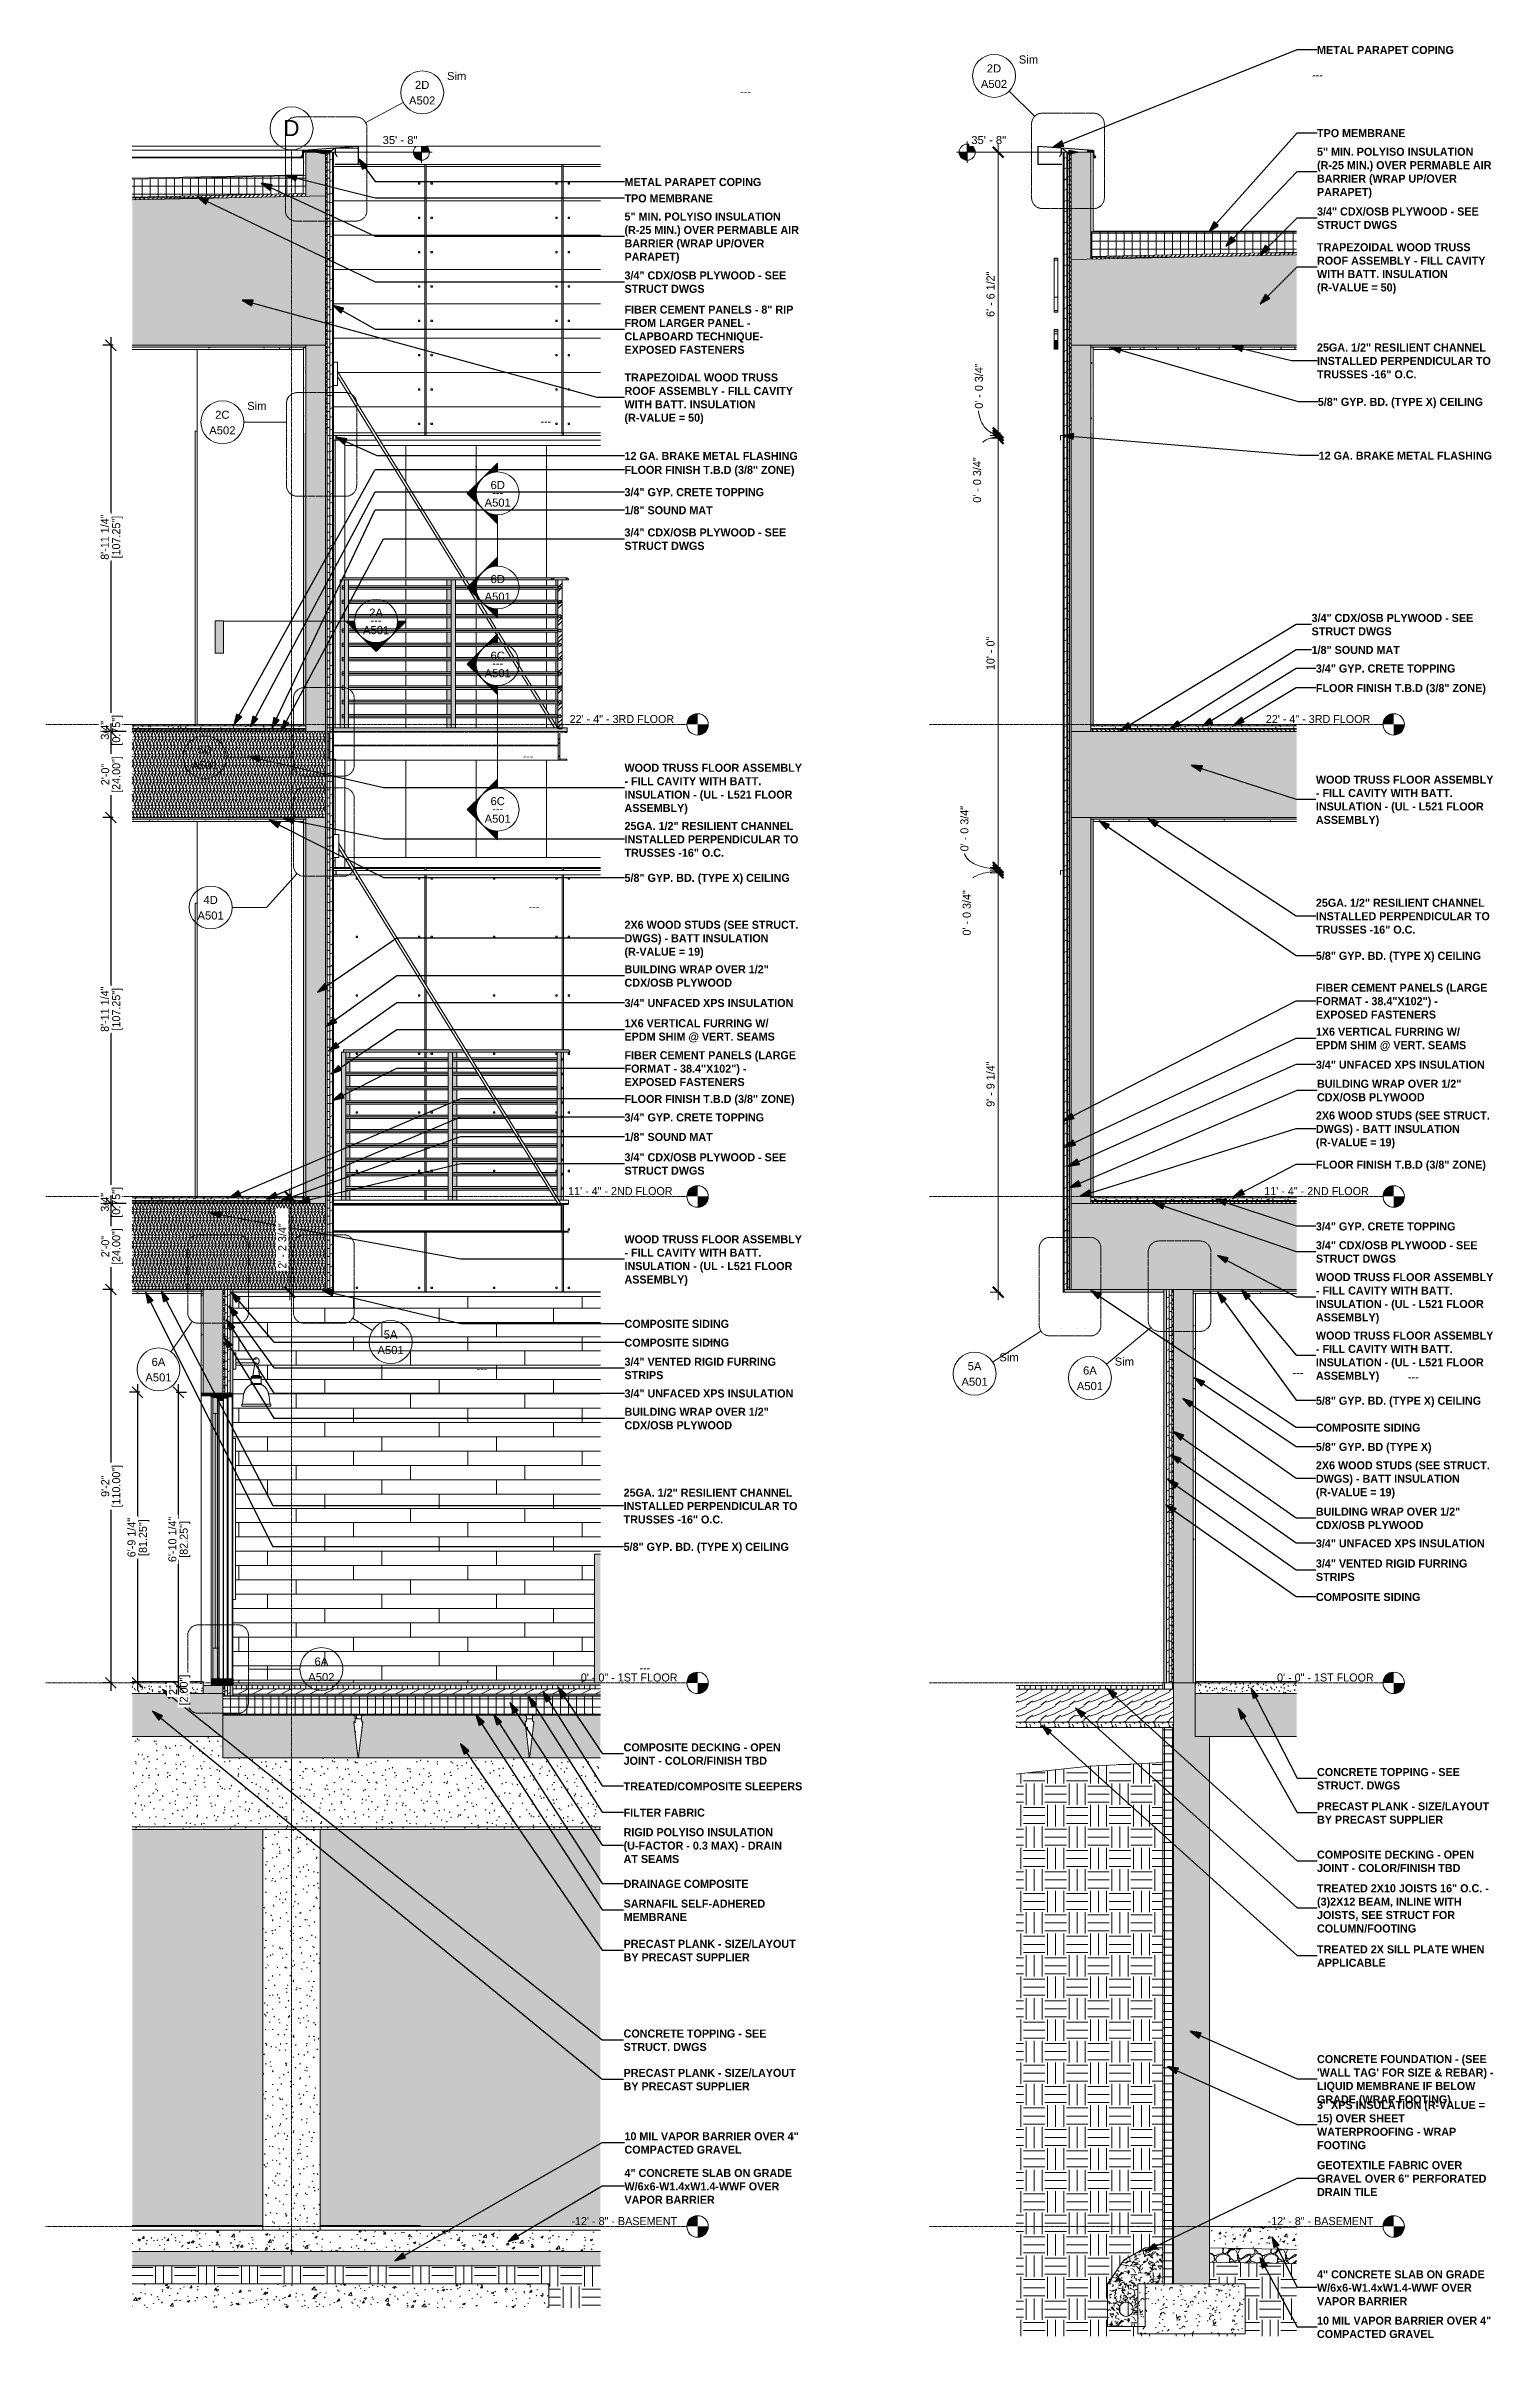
# Model space of a CAD drawing. Header units: inches. Extents: x 9847 to 10833, y -183 to 465.
# Drawn here: x 10428 to 10833, y -183 to 458 of the extents above; entities that cross this region are included whole.
import ezdxf

# ---------------------------------------------------------------- set-up
doc = ezdxf.new("R2010")
doc.units = ezdxf.units.IN
doc.header["$MEASUREMENT"] = 0
for name, pattern in [('Dash Dot 3_16_', [0.3125, 0.1875, -0.0625, 0, -0.0625]), ('Grid Line 1_2_', [0.875, 0.5, -0.125, 0.125, -0.125]), ('Hidden 1_8_', [0.1875, 0.125, -0.0625])]:
    doc.linetypes.add(name, pattern=pattern)
for name, color, linetype, lineweight in [('0-2', 55, 'Continuous', 9), ('0-4', 90, 'Continuous', 5), ('0-7', 253, 'Continuous', 9), ('A-ANNO-DIMS', 211, 'Continuous', 9), ('A-ANNO-DIMS-1', 211, 'Continuous', 30), ('A-ANNO-DIMS-24', 211, 'Continuous', 9), ('A-ANNO-SYMB', 150, 'Continuous', 9), ('A-ANNO-SYMB-1', 150, 'Dash Dot 3_16_', 9), ('A-CLNG-1', 23, 'Continuous', 18), ('A-CLNG-2', 13, 'Continuous', 9), ('A-CLNG-4', 251, 'Continuous', 5), ('A-CLNG-PATT-1', 252, 'Continuous', 9), ('A-DOOR-2', 55, 'Continuous', 9), ('A-DOOR-FRAM-3', 55, 'Continuous', 9), ('A-DOOR-FRAM-4', 253, 'Continuous', 9), ('A-DOOR-FRAM-5', 59, 'Continuous', 9), ('A-DOOR-FRAM-6', 31, 'Continuous', 9), ('A-DOOR-GLAZ', 31, 'Continuous', 9), ('A-DOOR-GLAZ-1', 9, 'Continuous', 9), ('A-FLOR-1', 8, 'Continuous', 18), ('A-FLOR-2', 254, 'Continuous', 5), ('A-FLOR-3', 192, 'Continuous', 9), ('A-FLOR-4', 55, 'Continuous', 9), ('A-FLOR-5', 251, 'Continuous', 5), ('A-FLOR-7', 135, 'Continuous', 5), ('A-FLOR-9', 23, 'Continuous', 18), ('A-FLOR-HRAL', 11, 'Continuous', 9), ('A-FLOR-HRAL-1', 55, 'Continuous', 9), ('A-FLOR-HRAL-2', 7, 'Continuous', 9), ('A-FLOR-HRAL-3', 9, 'Continuous', 9), ('A-FLOR-LEVL', 51, 'Continuous', 9), ('A-FLOR-LEVL-1', 51, 'Grid Line 1_2_', 9), ('A-FLOR-MCUT-1', 51, 'Continuous', 9), ('A-FLOR-PATT-1', 252, 'Continuous', 9), ('A-GENM-1', 55, 'Continuous', 9), ('A-GLAZ-CWMG-1', 55, 'Continuous', 9), ('A-ROOF-1', 8, 'Continuous', 18), ('A-ROOF-2', 132, 'Continuous', 9), ('A-ROOF-4', 251, 'Continuous', 5), ('A-ROOF-PATT-1', 252, 'Continuous', 9), ('A-WALL-1', 251, 'Continuous', 5), ('A-WALL-2', 23, 'Continuous', 18), ('A-WALL-3', 55, 'Continuous', 9), ('A-WALL-4', 10, 'Continuous', 9), ('A-WALL-5', 113, 'Continuous', 9), ('A-WALL-7', 151, 'Continuous', 9), ('A-WALL-8', 152, 'Continuous', 9), ('A-WALL-PATT-1', 55, 'Continuous', 9), ('A-WALL-PATT-2', 252, 'Continuous', 9), ('C-TOPO', 7, 'Continuous', 9), ('C-TOPO-1', 252, 'Continuous', 9), ('C-TOPO-2', 55, 'Continuous', 9), ('E-LITE-EQPM-1', 55, 'Continuous', 9), ('G-ANNO-DIMS', 111, 'Continuous', 9), ('G-ANNO-SYMB', 111, 'Continuous', 9), ('G-ANNO-TEXT', 231, 'Continuous', 30), ('G-ANNO-TEXT-1', 231, 'Continuous', 9), ('I-WALL-3', 9, 'Continuous', 9), ('S-BEAM-1', 55, 'Continuous', 9), ('S-BEAM-2', 10, 'Continuous', 9), ('S-BEAM-3', 7, 'Continuous', 9), ('S-BEAM-5', 55, 'Hidden 1_8_', 9), ('S-BEAM-6', 90, 'Continuous', 5), ('S-COLS-1', 55, 'Continuous', 9), ('S-FNDN-1', 55, 'Continuous', 9), ('S-FNDN-2', 7, 'Continuous', 9), ('S-FNDN-3', 252, 'Continuous', 9), ('S-FNDN-5', 32, 'Continuous', 9), ('S-GRID-1', 1, 'Grid Line 1_2_', 9), ('S-GRID-IDEN', 1, 'Continuous', 9)]:
    doc.layers.add(name, color=color, linetype=linetype, lineweight=lineweight)
doc.styles.add('Arial', font='arial.ttf', dxfattribs={"height": 2.25})
doc.styles.add('Arial_1', font='arial.ttf', dxfattribs={"height": 4.5})
doc.styles.add('Century Gothic', font='ufonts.com_century-gothic.ttf', dxfattribs={"height": 2.25})
doc.styles.add('Century Gothic_B', font='GOTHICB.TTF', dxfattribs={"height": 2.25})
doc.dimstyles.new('OD__1_16__Tol__', dxfattribs={"dimscale": 12, "dimtxt": 2.349379, "dimasz": 0.25, "dimexe": 0.1875, "dimexo": 0.125, "dimgap": 0.03125, "dimtad": 1, "dimdec": 4, "dimrnd": 0.0625, "dimzin": 3, "dimdsep": 46, "dimlunit": 4, "dimtxsty": 'Century Gothic', "dimblk1": 'OBLIQUE', "dimblk2": 'OBLIQUE', "dimsah": 1, "dimcen": 0.09, "dimdle": 0.1875, "dimazin": 0, "dimtfac": 1, "dimtdec": 4, "dimtix": 1, "dimtmove": 0, "dimatfit": 3, "dimfxl": 1, "dimtvp": 1, "dimtfill": 1, "dimfrac": 2, "dimtolj": 1, "dimtzin": 0, "dimlwd": 30, "dimlwe": 30, "dimarcsym": 2})
doc.dimstyles.new('OD__1_4__Tol__', dxfattribs={"dimscale": 12, "dimtxt": 2.349379, "dimasz": 0.25, "dimexe": 0.1875, "dimexo": 0.125, "dimgap": 0.03125, "dimtad": 1, "dimrnd": 0.25, "dimzin": 1, "dimdsep": 46, "dimlunit": 4, "dimtxsty": 'Century Gothic', "dimblk1": 'OBLIQUE', "dimblk2": 'OBLIQUE', "dimsah": 1, "dimcen": 0.09, "dimdle": 0.1875, "dimazin": 0, "dimtfac": 1, "dimtdec": 4, "dimtix": 1, "dimtmove": 0, "dimatfit": 3, "dimfxl": 1, "dimtvp": 1, "dimtfill": 1, "dimfrac": 2, "dimtolj": 1, "dimtzin": 0, "dimarcsym": 2})
doc.dimstyles.new('OD__1_4__Tol___1', dxfattribs={"dimscale": 12, "dimtxt": 2.349379, "dimasz": 0.25, "dimexe": 0.1875, "dimexo": 0.125, "dimgap": 0.03125, "dimtad": 1, "dimrnd": 0.25, "dimzin": 1, "dimdsep": 46, "dimlunit": 4, "dimtxsty": 'Century Gothic', "dimblk1": 'OBLIQUE', "dimblk2": 'OBLIQUE', "dimsah": 1, "dimcen": 0.09, "dimdle": 0.1875, "dimazin": 0, "dimtfac": 1, "dimtdec": 4, "dimtix": 1, "dimtmove": 1, "dimatfit": 3, "dimfxl": 1, "dimtvp": 1, "dimtfill": 1, "dimfrac": 2, "dimtolj": 1, "dimtzin": 0, "dimarcsym": 2})
pattern_1 = [(0, (11771.651, 72), (3.84, 0.96), [0.317, -2.563, 0.317, -2.563, -15.36]), (0, (11771.651, 72), (3.84, 0.96), [-5.76, 0.317, -5.443, 0.317, -2.563, -6.72]), (0, (11771.651, 72), (3.84, 0.96), [-14.4, 0.317, -1.603, 0.317, -4.483]), (120, (11773.091, 72.48), (-2.7513844, 2.84553755), [0.317, -2.563, 0.317, -2.563, -15.36]), (120, (11773.091, 72.48), (-2.7513844, 2.84553755), [-5.76, 0.317, -5.443, 0.317, -2.563, -6.72]), (120, (11773.091, 72.48), (-2.7513844, 2.84553755), [-14.4, 0.317, -1.603, 0.317, -4.483]), (240, (11773.571, 74.4), (-1.0886156, -3.80553755), [0.317, -2.563, 0.317, -2.563, -15.36]), (240, (11773.571, 74.4), (-1.0886156, -3.80553755), [-5.76, 0.317, -5.443, 0.317, -2.563, -6.72]), (240, (11773.571, 74.4), (-1.0886156, -3.80553755), [-14.4, 0.317, -1.603, 0.317, -4.483])]
pattern_2 = [(0, (11771.651, 72), (7.68, 1.92), [0.317, -5.443, 0.317, -5.443, -30.72]), (0, (11771.651, 72), (7.68, 1.92), [-11.52, 0.317, -11.203, 0.317, -5.443, -13.44]), (0, (11771.651, 72), (7.68, 1.92), [-28.8, 0.317, -3.523, 0.317, -9.283]), (120, (11774.531, 72.96), (-5.5027688, 5.691075), [0.317, -5.443, 0.317, -5.443, -30.72]), (120, (11774.531, 72.96), (-5.5027688, 5.691075), [-11.52, 0.317, -11.203, 0.317, -5.443, -13.44]), (120, (11774.531, 72.96), (-5.5027688, 5.691075), [-28.8, 0.317, -3.523, 0.317, -9.283]), (240, (11775.491, 76.8), (-2.1772312, -7.611075), [0.317, -5.443, 0.317, -5.443, -30.72]), (240, (11775.491, 76.8), (-2.1772312, -7.611075), [-11.52, 0.317, -11.203, 0.317, -5.443, -13.44]), (240, (11775.491, 76.8), (-2.1772312, -7.611075), [-28.8, 0.317, -3.523, 0.317, -9.283])]
pattern_3 = [(161.57, (11429.027, 72.12), (-0.960383694, -0.00039918), [0, -6.83, 0.758, 0]), (18.43, (11428.787, 72.12), (-0.960383694, 0.00039918), [0, -6.83, 0.758, 0]), (108.43, (11429.027, 72.12), (0.47951018, -2.4005264), [2.276, -5.312]), (71.57, (11428.787, 72.12), (0.47951018, 2.4005264), [2.276, -5.312])]
pattern_4 = [(135, (11428.907, 72), (-1.0606602, -1.0606602), [])]
pattern_5 = [(0, (11428.907, 72), (3.84, 0.96), [0.317, -2.563, 0.317, -2.563, -15.36]), (0, (11428.907, 72), (3.84, 0.96), [-5.76, 0.317, -5.443, 0.317, -2.563, -6.72]), (0, (11428.907, 72), (3.84, 0.96), [-14.4, 0.317, -1.603, 0.317, -4.483]), (120, (11430.347, 72.48), (-2.7513844, 2.84553755), [0.317, -2.563, 0.317, -2.563, -15.36]), (120, (11430.347, 72.48), (-2.7513844, 2.84553755), [-5.76, 0.317, -5.443, 0.317, -2.563, -6.72]), (120, (11430.347, 72.48), (-2.7513844, 2.84553755), [-14.4, 0.317, -1.603, 0.317, -4.483]), (240, (11430.827, 74.4), (-1.0886156, -3.80553755), [0.317, -2.563, 0.317, -2.563, -15.36]), (240, (11430.827, 74.4), (-1.0886156, -3.80553755), [-5.76, 0.317, -5.443, 0.317, -2.563, -6.72]), (240, (11430.827, 74.4), (-1.0886156, -3.80553755), [-14.4, 0.317, -1.603, 0.317, -4.483])]
pattern_6 = [(0, (11428.907, 72), (0, 1.2), []), (315, (11428.907, 72), (1.1992531, 0), [1.696, -1.696]), (45, (11428.907, 72), (1.1992531, 0), [1.696, -1.696])]
pattern_7 = [(0, (11428.907, 72), (7.68, 1.92), [0.317, -5.443, 0.317, -5.443, -30.72]), (0, (11428.907, 72), (7.68, 1.92), [-11.52, 0.317, -11.203, 0.317, -5.443, -13.44]), (0, (11428.907, 72), (7.68, 1.92), [-28.8, 0.317, -3.523, 0.317, -9.283]), (120, (11431.787, 72.96), (-5.5027688, 5.691075), [0.317, -5.443, 0.317, -5.443, -30.72]), (120, (11431.787, 72.96), (-5.5027688, 5.691075), [-11.52, 0.317, -11.203, 0.317, -5.443, -13.44]), (120, (11431.787, 72.96), (-5.5027688, 5.691075), [-28.8, 0.317, -3.523, 0.317, -9.283]), (240, (11432.747, 76.8), (-2.1772312, -7.611075), [0.317, -5.443, 0.317, -5.443, -30.72]), (240, (11432.747, 76.8), (-2.1772312, -7.611075), [-11.52, 0.317, -11.203, 0.317, -5.443, -13.44]), (240, (11432.747, 76.8), (-2.1772312, -7.611075), [-28.8, 0.317, -3.523, 0.317, -9.283])]
pattern_8 = [(216.87, (11431.307, 78), (17.9999786, 12.0000322), [3, -27]), (206.565, (11434.907, 76.2), (-6.00027, -5.999812), [6.708, -6.708]), (198.435, (11434.907, 73.2), (-12.000522, -5.9998), [3.795, -15.179])]
pattern_9 = [(0, (11428.907, 72), (0, 2.25), []), (90, (11428.907, 72), (-2.25, 1e-16), [])]
pattern_10 = [(90, (11428.907, 72), (-1.5, 9e-17), [])]
pattern_11 = [(45, (11771.651, 72), (-2.375879, 2.375879), []), (45, (11771.651, 75.6), (-2.375879, 2.375879), [])]
pattern_12 = [(0, (-10964.796, 146.633), (6, 6), [6, -6]), (0, (-10964.796, 148.883), (6, 6), [6, -6]), (0, (-10964.796, 151.133), (6, 6), [6, -6]), (90, (-10964.046, 151.883), (-6, 6), [6, -6]), (90, (-10961.796, 151.883), (-6, 6), [6, -6]), (90, (-10959.546, 151.883), (-6, 6), [6, -6])]
pattern_13 = [(50, (-10964.796, 146.633), (6.885997, -0.602097), [0.72, -7.92]), (355, (-10964.796, 146.633), (-1.331756, 7.220547), [0.576, -6.336]), (100.451, (-10964.222, 146.583), (5.55363, 6.61819), [0.612, -6.731]), (46.184, (-10964.796, 148.553), (10.24564, -1.588925), [1.08, -11.88]), (96.636, (-10963.942, 148.421), (8.97244, 9.35152), [0.918, -10.096]), (351.184, (-10964.796, 148.553), (8.9732, 9.35123), [0.864, -9.504]), (21, (-10963.836, 148.073), (5.730726, -3.865003), [0.72, -7.92]), (326, (-10963.836, 148.073), (2.33581, 6.96088), [0.576, -6.336]), (71.451, (-10963.358, 147.751), (8.065876, 3.095948), [0.612, -6.731]), (37.5, (-10964.796, 146.633), (0.116866, 3.1954784), [0.317, -5.942, 0.317, -6.115, -6.36]), (37.5, (-10964.796, 146.633), (0.116866, 3.1954784), [-12.691, 0.317, -6.043]), (7.5, (-10964.796, 146.633), (2.52543, 3.786025), [0.317, -3.35, 0.317, -5.798, -2.424]), (7.5, (-10964.796, 146.633), (2.52543, 3.786025), [-9.782, 0.317, -2.107]), (327.5, (-10966.936, 146.633), (5.1243685, -0.216176), [0.317, -2.083, 0.317, -7.171, -9.936]), (327.5, (-10966.936, 146.633), (5.1243685, -0.216176), [-9.888, 0.317, -9.619]), (317.5, (-10967.896, 146.633), (5.598326, 0.96141), [0.317, -2.803, 0.317, -4.656, -7.056]), (317.5, (-10967.896, 146.633), (5.598326, 0.96141), [-8.093, 0.317, -6.739])]
pattern_14 = [(161.57, (11865.73515, 146.753), (-0.960383694, -0.00039918), [0, -6.83, 0.758, 0]), (18.43, (11865.49515, 146.753), (-0.960383694, 0.00039918), [0, -6.83, 0.758, 0]), (108.43, (11865.73515, 146.753), (0.47951018, -2.4005264), [2.276, -5.312]), (71.57, (11865.49515, 146.753), (0.47951018, 2.4005264), [2.276, -5.312])]
pattern_15 = [(135, (11865.6151, 146.633), (-1.0606602, -1.0606602), [])]
pattern_16 = [(0, (11865.61515, 146.633), (3.84, 0.96), [0.317, -2.563, 0.317, -2.563, -15.36]), (0, (11865.61515, 146.633), (3.84, 0.96), [-5.76, 0.317, -5.443, 0.317, -2.563, -6.72]), (0, (11865.61515, 146.633), (3.84, 0.96), [-14.4, 0.317, -1.603, 0.317, -4.483]), (120, (11867.05515, 147.113), (-2.7513844, 2.84553755), [0.317, -2.563, 0.317, -2.563, -15.36]), (120, (11867.05515, 147.113), (-2.7513844, 2.84553755), [-5.76, 0.317, -5.443, 0.317, -2.563, -6.72]), (120, (11867.05515, 147.113), (-2.7513844, 2.84553755), [-14.4, 0.317, -1.603, 0.317, -4.483]), (240, (11867.53515, 149.033), (-1.0886156, -3.80553755), [0.317, -2.563, 0.317, -2.563, -15.36]), (240, (11867.53515, 149.033), (-1.0886156, -3.80553755), [-5.76, 0.317, -5.443, 0.317, -2.563, -6.72]), (240, (11867.53515, 149.033), (-1.0886156, -3.80553755), [-14.4, 0.317, -1.603, 0.317, -4.483])]
pattern_17 = [(0, (11865.6151, 146.633), (0, 1.2), []), (315, (11865.61515, 146.633), (1.1992531, 0), [1.696, -1.696]), (45, (11865.61515, 146.633), (1.1992531, 0), [1.696, -1.696])]
pattern_18 = [(0, (11865.6151, 146.633), (7.68, 1.92), [0.317, -5.443, 0.317, -5.443, -30.72]), (0, (11865.6151, 146.633), (7.68, 1.92), [-11.52, 0.317, -11.203, 0.317, -5.443, -13.44]), (0, (11865.6151, 146.633), (7.68, 1.92), [-28.8, 0.317, -3.523, 0.317, -9.283]), (120, (11868.4951, 147.593), (-5.5027688, 5.691075), [0.317, -5.443, 0.317, -5.443, -30.72]), (120, (11868.4951, 147.593), (-5.5027688, 5.691075), [-11.52, 0.317, -11.203, 0.317, -5.443, -13.44]), (120, (11868.4951, 147.593), (-5.5027688, 5.691075), [-28.8, 0.317, -3.523, 0.317, -9.283]), (240, (11869.4551, 151.433), (-2.1772312, -7.611075), [0.317, -5.443, 0.317, -5.443, -30.72]), (240, (11869.4551, 151.433), (-2.1772312, -7.611075), [-11.52, 0.317, -11.203, 0.317, -5.443, -13.44]), (240, (11869.4551, 151.433), (-2.1772312, -7.611075), [-28.8, 0.317, -3.523, 0.317, -9.283])]
pattern_19 = [(216.87, (11868.0151, 152.633), (17.9999786, 12.0000322), [3, -27]), (206.565, (11871.6151, 150.833), (-6.00027, -5.999812), [6.708, -6.708]), (198.435, (11871.6151, 147.833), (-12.000522, -5.9998), [3.795, -15.179])]
pattern_20 = [(0, (11865.6151, 146.633), (0, 2.25), []), (90, (11865.6151, 146.633), (-2.25, 1e-16), [])]

msp = doc.modelspace()

# ---------------------------------------------------------------- texts
at = {"layer": 'A-ANNO-SYMB', "char_height": 2.25, "attachment_point": 1, "style": 'Arial'}
for s, insert, width in [('Sim', (10699.90019, 455.04875), 6.666), ('Sim', (10539.92537, 450.42754), 6.666), ('2D', (10690.94222, 452.56129), 4.92375), ('A502', (10529.31386, 443.59402), 8.9385), ('2D', (10530.9674, 447.94008), 4.92375), ('A502', (10689.28868, 448.21524), 8.9385), ('2C', (10475.07073, 355.70321), 4.92375), ('Sim', (10484.0287, 358.19067), 6.666), ('A502', (10473.41719, 351.35716), 8.9385), ('A501', (10468.47069, 257.72987), 8.9385), ('5D', (10470.12423, 262.07592), 4.92375), ('4D', (10471.78375, 220.04299), 4.92375), ('A501', (10470.13021, 215.69693), 8.9385), ('5A', (10522.23153, 98.53661), 4.6965), ('6A', (10457.28525, 90.87979), 4.6965), ('A501', (10520.4835, 94.19056), 8.9385), ('Sim', (10694.46389, 92.1672), 6.666), ('Sim', (10726.73503, 90.96275), 6.666), ('A501', (10455.53722, 86.53374), 8.9385), ('A501', (10683.85238, 85.33369), 8.9385), ('5A', (10685.60041, 89.67974), 4.6965), ('A501', (10716.12351, 84.12923), 8.9385), ('6A', (10717.87155, 88.47529), 4.6965), ('6A', (10502.86168, 7.09452), 4.6965), ('A502', (10501.11365, 2.74847), 8.9385)]:
    msp.add_mtext(s, dxfattribs=dict(at, insert=insert, width=width))
at = {"layer": 'A-FLOR-LEVL', "char_height": 2.25, "attachment_point": 1, "style": 'Century Gothic'}
for s, insert, width in [('22\' - 4" - 3RD FLOOR', (10574.24184, 270.6377), 36.28425), ('22\' - 4" - 3RD FLOOR', (10769.00782, 270.6377), 36.28425), ('11\' - 4" - 2ND FLOOR', (10573.80719, 138.6377), 36.8145), ('11\' - 4" - 2ND FLOOR', (10768.57318, 138.6377), 36.8145), ('0\' - 0" - 1ST FLOOR', (10577.3694, 2.6377), 32.49675), ('0\' - 0" - 1ST FLOOR', (10772.13538, 2.6377), 32.49675), ('-12\' - 8" - BASEMENT', (10574.74263, -149.3623), 35.67825), ('-12\' - 8" - BASEMENT', (10769.50861, -149.3623), 35.67825)]:
    msp.add_mtext(s, dxfattribs=dict(at, insert=insert, width=width))
at = {"layer": 'G-ANNO-SYMB', "char_height": 2.25, "attachment_point": 1}
for s, insert, width, style in [('6D', (10552.10859, 336.06101), 4.92375, 'Arial'), ('A501', (10550.45505, 331.15195), 8.9385, 'Arial'), ('---', (10552.60325, 333.93434), 3.86325, 'Century Gothic'), ('6D', (10552.10859, 309.76431), 4.92375, 'Arial'), ('A501', (10550.45505, 304.85525), 8.9385, 'Arial'), ('---', (10552.60325, 307.63764), 3.86325, 'Century Gothic'), ('A501', (10516.42945, 295.48395), 8.9385, 'Arial'), ('2A', (10518.17748, 300.39301), 4.6965, 'Arial'), ('---', (10518.57764, 298.26634), 3.86325, 'Century Gothic'), ('A501', (10550.45505, 283.44263), 8.9385, 'Arial'), ('6C', (10552.10859, 288.35169), 4.92375, 'Arial'), ('---', (10552.60325, 286.22501), 3.86325, 'Century Gothic'), ('6C', (10552.10859, 247.6698), 4.92375, 'Arial'), ('---', (10552.60325, 245.54313), 3.86325, 'Century Gothic'), ('A501', (10550.45505, 242.76074), 8.9385, 'Arial')]:
    msp.add_mtext(s, dxfattribs=dict(at, insert=insert, width=width, style=style))
at = {"layer": 'G-ANNO-TEXT-1', "char_height": 2.25, "attachment_point": 1, "style": 'Century Gothic_B'}
for s, insert, width in [('METAL PARAPET COPING', (10783.32608, 457.70574), 45.52575), ('TPO MEMBRANE', (10783.32608, 434.46189), 29.46675), ('5" MIN. POLYISO INSULATION', (10783.32608, 429.25117), 52.94925), ('(R-25 MIN.) OVER PERMABLE AIR', (10783.32608, 425.50117), 59.2365), ('METAL PARAPET COPING', (10589.5866, 420.7791), 45.52575), ('BARRIER (WRAP UP/OVER', (10783.32608, 421.75117), 46.2075), ('PARAPET)', (10783.32608, 418.00117), 17.49825), ('TPO MEMBRANE', (10589.5866, 416.22197), 29.46675), ('5" MIN. POLYISO INSULATION', (10589.5866, 411.13628), 52.94925), ('3/4" CDX/OSB PLYWOOD - SEE', (10783.32608, 412.54942), 56.2065), ('(R-25 MIN.) OVER PERMABLE AIR', (10589.5866, 407.38628), 59.2365), ('STRUCT DWGS', (10783.32608, 408.79942), 25.6035), ('BARRIER (WRAP UP/OVER', (10589.5866, 403.63628), 46.2075), ('PARAPET)', (10589.5866, 399.88628), 17.49825), ('TRAPEZOIDAL WOOD TRUSS', (10783.32608, 402.5604), 49.8435), ('ROOF ASSEMBLY - FILL CAVITY', (10783.32608, 398.8104), 55.22175), ('3/4" CDX/OSB PLYWOOD - SEE', (10589.5866, 394.67315), 56.2065), ('WITH BATT. INSULATION', (10783.32608, 395.0604), 42.117), ('(R-VALUE = 50)', (10783.32608, 391.3104), 27.4215), ('STRUCT DWGS', (10589.5866, 390.92315), 25.6035), ('FIBER CEMENT PANELS - 8" RIP', (10589.5866, 385.12689), 54.237), ('FROM LARGER PANEL -', (10589.5866, 381.37689), 41.6625), ('CLAPBOARD TECHNIQUE-', (10589.5866, 377.62689), 46.88925), ('EXPOSED FASTENERS', (10589.5866, 373.87689), 37.64775), ('25GA. 1/2" RESILIENT CHANNEL', (10783.32608, 374.51617), 56.964), ('TRAPEZOIDAL WOOD TRUSS', (10589.5866, 366.13921), 49.8435), ('TRUSSES -16" O.C.', (10783.32608, 367.01617), 32.421), ('INSTALLED PERPENDICULAR TO', (10783.32608, 370.76617), 55.2975), ('ROOF ASSEMBLY - FILL CAVITY', (10589.5866, 362.38921), 55.22175), ('5/8" GYP. BD. (TYPE X) CEILING', (10783.5556, 359.31797), 56.58525), ('WITH BATT. INSULATION', (10589.5866, 358.63921), 42.117), ('(R-VALUE = 50)', (10589.5866, 354.88921), 27.4215), ('12 GA. BRAKE METAL FLASHING', (10589.5866, 344.19213), 57.64575), ('FLOOR FINISH T.B.D (3/8" ZONE)', (10589.5866, 340.29806), 57.267), ('12 GA. BRAKE METAL FLASHING', (10783.8056, 344.2714), 57.64575), ('3/4" GYP. CRETE TOPPING', (10589.5866, 334.07118), 47.04075), ('1/8" SOUND MAT', (10589.5866, 329.0166), 30.98175), ('3/4" CDX/OSB PLYWOOD - SEE', (10589.5866, 322.807), 56.2065), ('STRUCT DWGS', (10589.5866, 319.057), 25.6035), ('3/4" CDX/OSB PLYWOOD - SEE', (10781.81199, 298.90735), 56.2065), ('STRUCT DWGS', (10781.81199, 295.15735), 25.6035), ('1/8" SOUND MAT', (10781.81199, 289.94953), 30.98175), ('3/4" GYP. CRETE TOPPING', (10783.01358, 284.76605), 47.04075), ('FLOOR FINISH T.B.D (3/8" ZONE)', (10783.01358, 279.28186), 57.267), ('WOOD TRUSS FLOOR ASSEMBLY', (10589.5866, 257.00129), 57.49425), ('- FILL CAVITY WITH BATT.', (10589.5866, 253.25129), 43.935), ('WOOD TRUSS FLOOR ASSEMBLY', (10783.01358, 253.68163), 57.49425), ('ASSEMBLY)', (10589.5866, 245.75129), 20.301), ('INSULATION - (UL - L521 FLOOR', (10589.5866, 249.50129), 56.43375), ('- FILL CAVITY WITH BATT.', (10783.01358, 249.93163), 43.935), ('INSULATION - (UL - L521 FLOOR', (10783.01358, 246.18163), 56.43375), ('25GA. 1/2" RESILIENT CHANNEL', (10589.5866, 240.7299), 56.964), ('ASSEMBLY)', (10783.01358, 242.43163), 20.301), ('TRUSSES -16" O.C.', (10589.5866, 233.2299), 32.421), ('INSTALLED PERPENDICULAR TO', (10589.5866, 236.9799), 55.2975), ('5/8" GYP. BD. (TYPE X) CEILING', (10589.5866, 226.22205), 56.58525), ('25GA. 1/2" RESILIENT CHANNEL', (10783.01358, 219.24729), 56.964), ('2X6 WOOD STUDS (SEE STRUCT.', (10589.5866, 213.09502), 56.58525), ('TRUSSES -16" O.C.', (10783.01358, 211.74729), 32.421), ('INSTALLED PERPENDICULAR TO', (10783.01358, 215.49729), 55.2975), ('(R-VALUE = 19)', (10589.5866, 205.59502), 27.4215), ('DWGS) - BATT INSULATION', (10589.5866, 209.34502), 47.874), ('BUILDING WRAP OVER 1/2"', (10589.5866, 200.65999), 49.2375), ('5/8" GYP. BD. (TYPE X) CEILING', (10783.01358, 204.42111), 56.58525), ('CDX/OSB PLYWOOD', (10589.5866, 196.90999), 37.79925), ('FIBER CEMENT PANELS (LARGE', (10783.01358, 195.495), 54.9945), ('3/4" UNFACED XPS INSULATION', (10589.5866, 191.23932), 57.267), ('FORMAT - 38.4"X102") -', (10783.01358, 191.745), 42.723), ('EXPOSED FASTENERS', (10783.01358, 187.995), 37.64775), ('1X6 VERTICAL FURRING W/', (10589.5866, 185.58376), 48.783), ('EPDM SHIM @ VERT. SEAMS', (10589.5866, 181.83376), 49.01025), ('1X6 VERTICAL FURRING W/', (10783.01358, 183.19364), 48.783), ('EPDM SHIM @ VERT. SEAMS', (10783.01358, 179.44364), 49.01025), ('FIBER CEMENT PANELS (LARGE', (10589.5866, 176.63682), 54.9945), ('3/4" UNFACED XPS INSULATION', (10783.01358, 173.98414), 57.267), ('FORMAT - 38.4"X102") -', (10589.5866, 172.88682), 42.723), ('EXPOSED FASTENERS', (10589.5866, 169.13682), 37.64775), ('BUILDING WRAP OVER 1/2"', (10783.32608, 168.64169), 49.2375), ('FLOOR FINISH T.B.D (3/8" ZONE)', (10589.5866, 164.40944), 57.267), ('CDX/OSB PLYWOOD', (10783.32608, 164.89169), 37.79925), ('3/4" GYP. CRETE TOPPING', (10589.5866, 159.2401), 47.04075), ('1/8" SOUND MAT', (10589.5866, 153.78281), 30.98175), ('2X6 WOOD STUDS (SEE STRUCT.', (10783.01358, 159.77915), 56.58525), ('DWGS) - BATT INSULATION', (10783.01358, 156.02915), 47.874), ('3/4" CDX/OSB PLYWOOD - SEE', (10589.5866, 148.10378), 56.2065), ('(R-VALUE = 19)', (10783.01358, 152.27915), 27.4215), ('STRUCT DWGS', (10589.5866, 144.35378), 25.6035), ('FLOOR FINISH T.B.D (3/8" ZONE)', (10783.01358, 146.03889), 57.267), ('3/4" GYP. CRETE TOPPING', (10783.01358, 128.75619), 47.04075), ('WOOD TRUSS FLOOR ASSEMBLY', (10589.5866, 125.16974), 57.49425), ('3/4" CDX/OSB PLYWOOD - SEE', (10783.01358, 123.50276), 56.2065), ('- FILL CAVITY WITH BATT.', (10589.5866, 121.41974), 43.935), ('INSULATION - (UL - L521 FLOOR', (10589.5866, 117.66974), 56.43375), ('STRUCT DWGS', (10783.01358, 119.75276), 25.6035), ('ASSEMBLY)', (10589.5866, 113.91974), 20.301), ('WOOD TRUSS FLOOR ASSEMBLY', (10783.01358, 114.57599), 57.49425), ('- FILL CAVITY WITH BATT.', (10783.01358, 110.82599), 43.935), ('ASSEMBLY)', (10783.01358, 103.32599), 20.301), ('INSULATION - (UL - L521 FLOOR', (10783.01358, 107.07599), 56.43375), ('COMPOSITE SIDING', (10589.5866, 101.51896), 36.057), ('COMPOSITE SIDING', (10589.5866, 96.25603), 36.057), ('WOOD TRUSS FLOOR ASSEMBLY', (10783.01358, 98.25205), 57.49425), ('3/4" VENTED RIGID FURRING', (10589.5866, 90.92408), 51.13125), ('- FILL CAVITY WITH BATT.', (10783.01358, 94.50205), 43.935), ('INSULATION - (UL - L521 FLOOR', (10783.01358, 90.75205), 56.43375), ('STRIPS', (10589.5866, 87.17408), 11.211), ('ASSEMBLY)', (10783.01358, 87.00205), 20.301), ('3/4" UNFACED XPS INSULATION', (10589.5866, 82.04849), 57.267), ('BUILDING WRAP OVER 1/2"', (10589.5866, 76.92408), 49.2375), ('5/8" GYP. BD. (TYPE X) CEILING', (10783.01358, 80.01989), 56.58525), ('CDX/OSB PLYWOOD', (10589.5866, 73.17408), 37.79925), ('COMPOSITE SIDING', (10783.01358, 72.49563), 36.057), ('5/8" GYP. BD (TYPE X)', (10783.01358, 67.11979), 39.46575), ('2X6 WOOD STUDS (SEE STRUCT.', (10783.01358, 61.95163), 56.58525), ('DWGS) - BATT INSULATION', (10783.01358, 58.20163), 47.874), ('25GA. 1/2" RESILIENT CHANNEL', (10589.3366, 54.31686), 56.964), ('(R-VALUE = 19)', (10783.01358, 54.45163), 27.4215), ('TRUSSES -16" O.C.', (10589.3366, 46.81686), 32.421), ('INSTALLED PERPENDICULAR TO', (10589.3366, 50.56686), 55.2975), ('CDX/OSB PLYWOOD', (10783.01358, 45.26258), 37.79925), ('BUILDING WRAP OVER 1/2"', (10783.01358, 49.01258), 49.2375), ('5/8" GYP. BD. (TYPE X) CEILING', (10589.3366, 39.16956), 56.58525), ('3/4" UNFACED XPS INSULATION', (10783.01358, 40.13698), 57.267), ('3/4" VENTED RIGID FURRING', (10783.01358, 34.51258), 51.13125), ('STRIPS', (10783.01358, 30.76258), 11.211), ('COMPOSITE SIDING', (10783.01358, 25.13698), 36.057), ('COMPOSITE DECKING - OPEN', (10589.3366, -16.9011), 54.54), ('JOINT - COLOR/FINISH TBD', (10589.3366, -20.6511), 48.70725), ('CONCRETE TOPPING - SEE', (10783.32608, -23.81117), 47.49525), ('TREATED/COMPOSITE SLEEPERS', (10589.3366, -27.78848), 56.28225), ('STRUCT. DWGS', (10783.32608, -27.56117), 26.664), ('FILTER FABRIC', (10589.3366, -35.14037), 24.846), ('PRECAST PLANK - SIZE/LAYOUT', (10783.32608, -33.37492), 56.055), ('BY PRECAST SUPPLIER', (10783.32608, -37.12492), 38.85975), ('(U-FACTOR - 0.3 MAX) - DRAIN', (10589.3366, -44.3703), 56.58525), ('RIGID POLYISO INSULATION', (10589.3366, -40.6203), 50.22225), ('AT SEAMS', (10589.3366, -48.1203), 18.0285), ('JOINT - COLOR/FINISH TBD', (10783.32608, -50.63185), 48.70725), ('COMPOSITE DECKING - OPEN', (10783.32608, -46.88185), 54.54), ('DRAINAGE COMPOSITE', (10589.3366, -55.06075), 43.026), ('TREATED 2X10 JOISTS 16" O.C. -', (10783.32608, -56.2967), 57.267), ('SARNAFIL SELF-ADHERED', (10589.3366, -60.59472), 45.07125), ('JOISTS, SEE STRUCT FOR', (10783.32608, -63.7967), 42.5715), ('(3)2X12 BEAM, INLINE WITH', (10783.32608, -60.0467), 49.61625), ('MEMBRANE', (10589.3366, -64.34472), 21.3615), ('COLUMN/FOOTING', (10783.32608, -67.5467), 35.67825), ('PRECAST PLANK - SIZE/LAYOUT', (10589.3366, -71.83957), 56.055), ('BY PRECAST SUPPLIER', (10589.3366, -75.58957), 38.85975), ('TREATED 2X SILL PLATE WHEN', (10783.32608, -73.38656), 52.116), ('APPLICABLE', (10783.32608, -77.13656), 21.89175), ('STRUCT. DWGS', (10589.3366, -100.67195), 26.664), ('CONCRETE TOPPING - SEE', (10589.3366, -96.92195), 47.49525), ('PRECAST PLANK - SIZE/LAYOUT', (10589.3366, -107.91722), 56.055), ('CONCRETE FOUNDATION - (SEE', (10783.32608, -104.06879), 57.34275), ("'WALL TAG' FOR SIZE & REBAR) -", (10783.32608, -107.81879), 57.34275), ('BY PRECAST SUPPLIER', (10589.3366, -111.66722), 38.85975), ('GRADE (WRAP FOOTING)', (10783.32608, -115.31879), 46.13175), ('LIQUID MEMBRANE IF BELOW', (10783.32608, -111.56879), 52.419), ('3" XPS INSULATION (R-VALUE =', (10783.32608, -116.8813), 55.97925), ('15) OVER SHEET', (10783.32608, -120.6313), 28.6335), ('10 MIL VAPOR BARRIER OVER 4"', (10589.5866, -125.63533), 58.176), ('WATERPROOFING - WRAP', (10783.32608, -124.3813), 46.8135), ('FOOTING', (10783.32608, -128.1313), 17.1195), ('COMPACTED GRAVEL', (10589.5866, -129.38533), 40.1475), ('GEOTEXTILE FABRIC OVER', (10783.32608, -133.72682), 46.965), ('W/6x6-W1.4xW1.4-WWF OVER', (10589.5866, -139.66135), 55.22175), ('4" CONCRETE SLAB ON GRADE', (10589.5866, -135.91135), 56.13075), ('GRAVEL OVER 6" PERFORATED', (10783.32608, -137.47682), 54.9945), ('VAPOR BARRIER', (10589.5866, -143.41135), 29.46675), ('DRAIN TILE', (10783.32608, -141.22682), 19.2405), ('4" CONCRETE SLAB ON GRADE', (10783.32608, -164.25164), 56.13075), ('W/6x6-W1.4xW1.4-WWF OVER', (10783.32608, -168.00164), 55.22175), ('VAPOR BARRIER', (10783.32608, -171.75164), 29.46675), ('10 MIL VAPOR BARRIER OVER 4"', (10783.32608, -177.19082), 58.176), ('COMPACTED GRAVEL', (10783.32608, -180.94082), 40.1475)]:
    msp.add_mtext(s, dxfattribs=dict(at, insert=insert, width=width))
at = {"layer": 'S-GRID-IDEN', "insert": (10494.12929, 436.99359), "char_height": 4.5, "width": 5.52975, "attachment_point": 1, "style": 'Arial_1'}
msp.add_mtext('D', dxfattribs=at)

# ---------------------------------------------------------------- blocks, each defined once
blk = doc.blocks.new('SWING - SINGLE - FLUSH - SWING - 34_ x 80_ - WITH ACOUSTICAL SEAL-3983847-WALL SECTION - COURTYARD - WEST WALL - AT BALCONY')
at = {"layer": 'A-DOOR-FRAM-4'}
for p in [(10812.26, 136), (10812.76, 218)]:
    blk.add_line(p, (10812.26, 218), dxfattribs=at)
blk = doc.blocks.new('CTR - 1st Phase - Unit Layouts_rvt-4-WALL SECTION - COURTYARD - WEST WALL - AT BALCONY')
at = {"layer": 'I-WALL-3'}
for p, q in [((10812.76, 372.87), (10812.76, 268)), ((10812.76, 240.87), (10812.76, 136))]:
    blk.add_line(p, q, dxfattribs=at)
at = {"layer": '0-7'}
for p in [(0, 132), (0, 0)]:
    blk.add_blockref('SWING - SINGLE - FLUSH - SWING - 34_ x 80_ - WITH ACOUSTICAL SEAL-3983847-WALL SECTION - COURTYARD - WEST WALL - AT BALCONY', p, dxfattribs=at)
blk = doc.blocks.new('CTR  - Topography_rvt-4-WALL SECTION - COURTYARD - WEST WALL - AT BALCONY')
at = {"layer": 'C-TOPO-1'}
h = blk.add_hatch(dxfattribs=at)
h.set_pattern_fill('FP_40', color=256, style=0, pattern_type=2)
h.set_pattern_definition([(0, (11771.651, 72), (6, 6), [6, -6]), (0, (11771.651, 74.25), (6, 6), [6, -6]), (0, (11771.651, 76.5), (6, 6), [6, -6]), (90, (11772.401, 77.25), (-6, 6), [6, -6]), (90, (11774.651, 77.25), (-6, 6), [6, -6]), (90, (11776.901, 77.25), (-6, 6), [6, -6])])
h.paths.add_polyline_path([(10925.59, -174.72), (10925.59, -163.05), (10794.63, -163.05), (10794.63, -168), (10911.19, -168), (10911.19, -174.72)], flags=0)
blk = doc.blocks.new('Parking_Stall_Multiple - STANDARD-1981804-WALL SECTION - COURTYARD - WEST WALL - AT BALCONY')
at = {"layer": 'A-GENM-1'}
for p, q in [((10794.63, -151.75), (10831.19, -151.75)), ((10831.19, -152), (10794.63, -152)), ((10847.19, -151.75), (10875.19, -151.75)), ((10875.19, -152), (10847.19, -152)), ((10875.19, -151.75), (10875.19, -152))]:
    blk.add_line(p, q, dxfattribs=at)
blk = doc.blocks.new('CTR - 1st Phase - Common Walls_rvt-4-WALL SECTION - COURTYARD - WEST WALL - AT BALCONY')
at = {"layer": '0-2'}
blk.add_blockref('Parking_Stall_Multiple - STANDARD-1981804-WALL SECTION - COURTYARD - WEST WALL - AT BALCONY', (0, 0), dxfattribs=at)
blk = doc.blocks.new('Zapata-Rectangular - FT120a - 12-0x12-0x3-0-1717745-WALL SECTION - COURTYARD - WEST WALL - AT BALCONY')
at = {"layer": 'S-FNDN-3'}
h = blk.add_hatch(dxfattribs=at)
h.set_pattern_fill('FP_44', color=256, style=0, pattern_type=2)
h.set_pattern_definition([(50, (11771.651, 72), (6.885997, -0.602097), [0.72, -7.92]), (355, (11771.651, 72), (-1.331756, 7.220547), [0.576, -6.336]), (100.451, (11772.225, 71.95), (5.55363, 6.61819), [0.612, -6.731]), (46.184, (11771.651, 73.92), (10.24564, -1.588925), [1.08, -11.88]), (96.636, (11772.505, 73.788), (8.97244, 9.35152), [0.918, -10.096]), (351.184, (11771.651, 73.92), (8.9732, 9.35123), [0.864, -9.504]), (21, (11772.611, 73.44), (5.730726, -3.865003), [0.72, -7.92]), (326, (11772.611, 73.44), (2.33581, 6.96088), [0.576, -6.336]), (71.451, (11773.088, 73.118), (8.065876, 3.09595), [0.612, -6.731]), (37.5, (11771.651, 72), (0.116866, 3.1954784), [0.317, -5.942, 0.317, -6.115, -6.36]), (37.5, (11771.651, 72), (0.116866, 3.1954784), [-12.691, 0.317, -6.043]), (7.5, (11771.651, 72), (2.52543, 3.786025), [0.317, -3.35, 0.317, -5.798, -2.424]), (7.5, (11771.651, 72), (2.52543, 3.786025), [-9.782, 0.317, -2.107]), (327.5, (11769.51, 72), (5.1243685, -0.216176), [0.317, -2.083, 0.317, -7.171, -9.936]), (327.5, (11769.51, 72), (5.1243685, -0.216176), [-9.888, 0.317, -9.619]), (317.5, (11768.55, 72), (5.598326, 0.96141), [0.317, -2.803, 0.317, -4.656, -7.056]), (317.5, (11768.55, 72), (5.598326, 0.96141), [-8.093, 0.317, -6.739])])
h.paths.add_polyline_path([(10911.19, -174.72), (10911.19, -168), (10794.63, -168), (10794.63, -174.72)], flags=0)
at = {"layer": 'S-FNDN-2'}
for p, q in [((10911.19, -168), (10794.63, -168)), ((10911.19, -174.72), (10911.19, -168))]:
    blk.add_line(p, q, dxfattribs=at)
blk = doc.blocks.new('034100 - Precast Structural Concrete - Column - Corbels - 16_x16_-2331168-WALL SECTION - COURTYARD - WEST WALL - AT BALCONY')
at = {"layer": 'S-COLS-1'}
h = blk.add_hatch(dxfattribs=at)
h.set_pattern_fill('FP_35', color=256, style=0, pattern_type=2)
h.set_pattern_definition(pattern_2)
h.paths.add_polyline_path([(10847.11, -153.04), (10847.11, -41), (10839.19, -41), (10839.19, -35.99), (10839.17, -35.99), (10839.17, -41), (10831.27, -41), (10831.27, -153.04)], flags=0)
h = blk.add_hatch(dxfattribs=at)
h.set_pattern_fill('FP_35', color=256, style=0, pattern_type=2)
h.set_pattern_definition(pattern_2)
h.paths.add_polyline_path([(10831.19, -153.04), (10831.27, -153.04), (10831.27, -41), (10831.19, -41), (10831.19, -152)], flags=0)
h = blk.add_hatch(dxfattribs=at)
h.set_pattern_fill('FP_35', color=256, style=0, pattern_type=2)
h.set_pattern_definition(pattern_2)
h.paths.add_polyline_path([(10847.11, -153.04), (10847.19, -153.04), (10847.19, -41), (10847.11, -41), (10847.11, -152)], flags=0)
for p, q in [((10839.19, -35.99), (10839.17, -35.99)), ((10831.19, -41), (10831.19, -153.04)), ((10847.19, -41), (10847.19, -153.04))]:
    blk.add_line(p, q, dxfattribs=at)
blk = doc.blocks.new('034100 - Precast Structural Concrete - Solid Plank - 12_-1871118-WALL SECTION - COURTYARD - WEST WALL - AT BALCONY')
at = {"layer": 'S-BEAM-2'}
blk.add_hatch(color=256, dxfattribs=at).paths.add_polyline_path([(10905.33, -21), (10905.7, -20.69), (10905.74, -20.21), (10905.57, -20.21), (10905.57, -19.74), (10904.5, -10.97), (10904.9, -10.57), (10904.9, -9.31), (10904.2, -9), (10859.4, -9), (10858.71, -9.31), (10858.71, -10.57), (10859.1, -10.97), (10858.04, -19.74), (10858.04, -20.21), (10857.86, -20.21), (10857.9, -20.69), (10858.28, -21)], flags=0)
at = {"layer": 'S-BEAM-3'}
for p, q in [((10859.1, -10.97), (10858.04, -19.74)), ((10859.4, -9), (10858.71, -9.31)), ((10858.71, -9.31), (10858.71, -10.57)), ((10858.71, -10.57), (10859.1, -10.97)), ((10904.2, -9), (10859.4, -9)), ((10904.9, -9.31), (10904.2, -9)), ((10904.5, -10.97), (10904.9, -10.57)), ((10905.57, -19.74), (10904.5, -10.97)), ((10904.9, -10.57), (10904.9, -9.31)), ((10858.04, -20.21), (10857.86, -20.21)), ((10857.86, -20.21), (10857.9, -20.69)), ((10857.9, -20.69), (10858.28, -21)), ((10858.04, -19.74), (10858.04, -20.21)), ((10858.28, -21), (10905.33, -21)), ((10905.33, -21), (10905.7, -20.69)), ((10905.57, -19.82), (10905.57, -19.74)), ((10905.57, -20.21), (10905.57, -19.82)), ((10905.74, -20.21), (10905.57, -20.21)), ((10905.7, -20.69), (10905.74, -20.21))]:
    blk.add_line(p, q, dxfattribs=at)
blk = doc.blocks.new('034100 - Precast Structural Concrete - Solid Plank - 12_-1871119-WALL SECTION - COURTYARD - WEST WALL - AT BALCONY')
at = {"layer": 'S-BEAM-2'}
blk.add_hatch(color=256, dxfattribs=at).paths.add_polyline_path([(10925.59, -21), (10925.59, -9), (10907.28, -9), (10906.59, -9.31), (10906.59, -10.57), (10906.98, -10.97), (10905.92, -19.74), (10905.92, -20.21), (10905.74, -20.21), (10905.79, -20.69), (10906.16, -21)], flags=0)
at = {"layer": 'S-BEAM-3'}
for p, q in [((10906.98, -10.97), (10905.92, -19.74)), ((10907.28, -9), (10906.59, -9.31)), ((10906.59, -9.31), (10906.59, -10.57)), ((10906.59, -10.57), (10906.98, -10.97)), ((10925.59, -9), (10907.28, -9)), ((10905.92, -20.21), (10905.74, -20.21)), ((10905.74, -20.21), (10905.79, -20.69)), ((10905.79, -20.69), (10906.16, -21)), ((10905.92, -19.74), (10905.92, -20.21)), ((10906.16, -21), (10925.59, -21))]:
    blk.add_line(p, q, dxfattribs=at)
blk = doc.blocks.new('034100 - Precast Structural Concrete - Solid Plank - 12_-1874083-WALL SECTION - COURTYARD - WEST WALL - AT BALCONY')
at = {"layer": 'S-BEAM-2'}
blk.add_hatch(color=256, dxfattribs=at).paths.add_polyline_path([(10839.15, -21), (10857.45, -21), (10857.82, -20.69), (10857.86, -20.21), (10857.68, -20.21), (10857.68, -19.74), (10856.62, -10.97), (10857.02, -10.57), (10857.02, -9.31), (10856.32, -9), (10819.99, -9), (10819.99, -21)], flags=0)
at = {"layer": 'S-BEAM-3'}
for p, q in [((10856.32, -9), (10819.99, -9)), ((10819.99, -9), (10819.99, -21)), ((10857.02, -9.31), (10856.32, -9)), ((10856.62, -10.97), (10857.02, -10.57)), ((10857.68, -19.74), (10856.62, -10.97)), ((10857.02, -10.57), (10857.02, -9.31)), ((10819.99, -21), (10857.45, -21)), ((10857.45, -21), (10857.82, -20.69)), ((10857.68, -19.82), (10857.68, -19.74)), ((10857.68, -20.21), (10857.68, -19.82)), ((10857.86, -20.21), (10857.68, -20.21)), ((10857.82, -20.69), (10857.86, -20.21))]:
    blk.add_line(p, q, dxfattribs=at)
blk = doc.blocks.new('034100 - Precast Structural Concrete - Inverted Tee - IT 28IT31 _11_F _ 11_B SHELF_-1925192-WALL SECTION - COURTYARD - WEST WALL - AT BALCONY')
at = {"layer": 'S-BEAM-1'}
h = blk.add_hatch(dxfattribs=at)
h.set_pattern_fill('FP_35', color=256, style=0, pattern_type=2)
h.set_pattern_definition(pattern_2)
h.paths.add_polyline_path([(10857.86, -20.21), (10858.04, -20.21), (10858.04, -19.74), (10859.1, -10.97), (10858.71, -10.57), (10858.71, -10.04), (10857.39, -10.04), (10857.39, -10), (10857.02, -10), (10857.02, -10.57), (10856.62, -10.97), (10857.68, -19.82), (10857.68, -20.21), (10857.82, -20.21)], flags=0)
h.paths.add_polyline_path([(10857.86, -21), (10858.28, -21), (10857.9, -20.69), (10857.86, -20.21), (10857.82, -20.69), (10857.45, -21), (10857.82, -21)], flags=0)
h.paths.add_polyline_path([(10905.74, -20.21), (10905.92, -20.21), (10905.92, -19.74), (10906.98, -10.97), (10906.59, -10.57), (10906.59, -10.04), (10904.9, -10.04), (10904.9, -10.57), (10904.5, -10.97), (10905.57, -19.82), (10905.57, -20.21), (10905.7, -20.21)], flags=0)
h.paths.add_polyline_path([(10905.79, -21), (10906.16, -21), (10905.79, -20.69), (10905.74, -20.21), (10905.7, -20.69), (10905.33, -21), (10905.74, -21)], flags=0)
h = blk.add_hatch(dxfattribs=at)
h.set_pattern_fill('FP_35', color=256, style=0, pattern_type=2)
h.set_pattern_definition(pattern_2)
h.paths.add_polyline_path([(10839.19, -40.21), (10925.59, -40.21), (10925.59, -21), (10839.19, -21)], flags=0)
h = blk.add_hatch(dxfattribs=at)
h.set_pattern_fill('FP_47', color=256, style=0, pattern_type=2)
h.set_pattern_definition([(0, (11771.651, 144.145), (7.68, 1.358), [0.317, -5.443, 0.317, -5.443, -30.72]), (0, (11771.651, 144.145), (7.68, 1.358), [-11.52, 0.317, -11.203, 0.317, -5.443, -13.44]), (0, (11771.651, 144.145), (7.68, 1.358), [-28.8, 0.317, -3.523, 0.317, -9.283]), (129.232, (11774.531, 144.824), (-5.5023253, 4.024042), [0.25, -4.303, 0.25, -4.303, -24.286]), (129.232, (11774.531, 144.824), (-5.5023253, 4.024042), [-9.107, 0.25, -8.857, 0.25, -4.303, -10.625]), (129.232, (11774.531, 144.824), (-5.5023253, 4.024042), [-22.768, 0.25, -2.785, 0.25, -7.339]), (230.768, (11775.491, 147.539), (-2.177661, -5.381821), [0.25, -4.303, 0.25, -4.303, -24.286]), (230.768, (11775.491, 147.539), (-2.177661, -5.381821), [-9.107, 0.25, -8.857, 0.25, -4.303, -10.625]), (230.768, (11775.491, 147.539), (-2.177661, -5.381821), [-22.768, 0.25, -2.785, 0.25, -7.339])])
h.paths.add_polyline_path([(10925.59, -41), (10925.59, -40.21), (10839.19, -40.21), (10839.19, -41), (10847.11, -41)], flags=0)
for p, q in [((10857.39, -10), (10857.02, -10)), ((10839.19, -40.21), (10839.19, -21)), ((10858.28, -21), (10857.45, -21)), ((10906.16, -21), (10905.33, -21)), ((10839.19, -41), (10839.19, -40.21)), ((10925.59, -40.21), (10839.19, -40.21)), ((10925.59, -41), (10839.19, -41))]:
    blk.add_line(p, q, dxfattribs=at)
blk = doc.blocks.new('034100 - Precast Structural Concrete - Inverted Tee - IT 24IT35 _17_F _ 11_B SHELF_-1925199-WALL SECTION - COURTYARD - WEST WALL - AT BALCONY')
at = {"layer": 'S-BEAM-1'}
h = blk.add_hatch(dxfattribs=at)
h.set_pattern_fill('FP_35', color=256, style=0, pattern_type=2)
h.set_pattern_definition(pattern_2)
h.paths.add_polyline_path([(10857.02, -10), (10857.39, -10), (10857.39, -9), (10856.32, -9), (10857.02, -9.31)], flags=0)
h = blk.add_hatch(dxfattribs=at)
h.set_pattern_fill('FP_35', color=256, style=0, pattern_type=2)
h.set_pattern_definition(pattern_2)
h.paths.add_polyline_path([(10839.17, -35.99), (10839.19, -35.99), (10839.19, -21), (10839.17, -21)], flags=0)
blk = doc.blocks.new('034100 - Precast Structural Concrete - Solid Plank - 12_-1875141-WALL SECTION - COURTYARD - WEST WALL - AT BALCONY')
at = {"layer": 'S-BEAM-2'}
blk.add_hatch(color=256, dxfattribs=at).paths.add_polyline_path([(10811, -15), (10819.99, -15), (10819.99, -3), (10794.63, -3), (10794.63, -15)], flags=0)
at = {"layer": 'S-BEAM-3'}
for p, q in [((10819.99, -3), (10794.63, -3)), ((10819.99, -15), (10819.99, -3)), ((10794.63, -15), (10819.99, -15))]:
    blk.add_line(p, q, dxfattribs=at)
blk = doc.blocks.new('CTR - 1st Phase - Structure_rvt-4-WALL SECTION - COURTYARD - WEST WALL - AT BALCONY')
at = {"layer": 'A-WALL-PATT-1'}
h = blk.add_hatch(dxfattribs=at)
h.set_pattern_fill('FP_33', color=256, style=0, pattern_type=2)
h.set_pattern_definition(pattern_1)
h.paths.add_polyline_path([(10827.37, -0.63), (10925.59, -0.63), (10925.59, 0), (10822.9, 0), (10822.9, -0.63), (10823.28, -0.63)], flags=0)
h = blk.add_hatch(dxfattribs=at)
h.set_pattern_fill('FP_33', color=256, style=0, pattern_type=2)
h.set_pattern_definition(pattern_1)
h.paths.add_polyline_path([(10875.19, -152), (10925.59, -152), (10925.59, -41), (10847.19, -41), (10847.19, -151.75), (10875.19, -151.75)], flags=0)
h.paths.add_polyline_path([(10831.19, -151.75), (10831.19, -41), (10794.63, -41), (10794.63, -151.75)], flags=0)
at = {"layer": 'S-BEAM-1'}
h = blk.add_hatch(dxfattribs=at)
h.set_pattern_fill('FP_48', color=256, style=0, pattern_type=2)
h.set_pattern_definition(pattern_2)
h.paths.add_polyline_path([(10819.99, -40.21), (10839.17, -40.21), (10839.17, -21), (10819.92, -21), (10819.92, -15), (10794.63, -15), (10794.63, -40.21), (10819.92, -40.21)], flags=0)
h = blk.add_hatch(dxfattribs=at)
h.set_pattern_fill('FP_48', color=256, style=0, pattern_type=2)
h.set_pattern_definition(pattern_2)
h.paths.add_polyline_path([(10819.99, -21), (10819.99, -15), (10819.92, -15), (10819.92, -21)], flags=0)
h = blk.add_hatch(dxfattribs=at)
h.set_pattern_fill('FP_49', color=256, style=0, pattern_type=2)
h.set_pattern_definition([(0, (11771.651, 145.145), (7.68, 1.358), [0.317, -5.443, 0.317, -5.443, -30.72]), (0, (11771.651, 145.145), (7.68, 1.358), [-11.52, 0.317, -11.203, 0.317, -5.443, -13.44]), (0, (11771.651, 145.145), (7.68, 1.358), [-28.8, 0.317, -3.523, 0.317, -9.283]), (129.232, (11774.531, 145.824), (-4.8376077, 3.2099465), [0.25, -4.303, 0.25, -4.303, -24.286]), (129.232, (11774.531, 145.824), (-4.8376077, 3.2099465), [-9.107, 0.25, -8.857, 0.25, -4.303, -10.625]), (129.232, (11774.531, 145.824), (-4.8376077, 3.2099465), [-22.768, 0.25, -2.785, 0.25, -7.339]), (230.768, (11775.491, 148.539), (-2.8423785, -6.1959166), [0.25, -4.303, 0.25, -4.303, -24.286]), (230.768, (11775.491, 148.539), (-2.8423785, -6.1959166), [-9.107, 0.25, -8.857, 0.25, -4.303, -10.625]), (230.768, (11775.491, 148.539), (-2.8423785, -6.1959166), [-22.768, 0.25, -2.785, 0.25, -7.339])])
h.paths.add_polyline_path([(10839.17, -41), (10839.17, -40.21), (10794.63, -40.21), (10794.63, -41), (10831.27, -41)], flags=0)
for p, q in [((10819.92, -15), (10819.92, -21)), ((10819.99, -21), (10819.92, -21)), ((10839.17, -21), (10839.17, -40.21)), ((10794.63, -40.21), (10839.17, -40.21)), ((10839.17, -41), (10794.63, -41)), ((10839.17, -40.21), (10839.17, -41))]:
    blk.add_line(p, q, dxfattribs=at)
at = {"layer": '0-2'}
for name in ['034100 - Precast Structural Concrete - Solid Plank - 12_-1875141-WALL SECTION - COURTYARD - WEST WALL - AT BALCONY', '034100 - Precast Structural Concrete - Solid Plank - 12_-1874083-WALL SECTION - COURTYARD - WEST WALL - AT BALCONY', '034100 - Precast Structural Concrete - Inverted Tee - IT 24IT35 _17_F _ 11_B SHELF_-1925199-WALL SECTION - COURTYARD - WEST WALL - AT BALCONY', '034100 - Precast Structural Concrete - Inverted Tee - IT 28IT31 _11_F _ 11_B SHELF_-1925192-WALL SECTION - COURTYARD - WEST WALL - AT BALCONY', '034100 - Precast Structural Concrete - Solid Plank - 12_-1871118-WALL SECTION - COURTYARD - WEST WALL - AT BALCONY', '034100 - Precast Structural Concrete - Solid Plank - 12_-1871119-WALL SECTION - COURTYARD - WEST WALL - AT BALCONY', '034100 - Precast Structural Concrete - Column - Corbels - 16_x16_-2331168-WALL SECTION - COURTYARD - WEST WALL - AT BALCONY', 'Zapata-Rectangular - FT120a - 12-0x12-0x3-0-1717745-WALL SECTION - COURTYARD - WEST WALL - AT BALCONY']:
    blk.add_blockref(name, (0, 0), dxfattribs=at)
blk = doc.blocks.new('Basic Wall _ EXT - FIBER CEMENT - LARGE - 2_ XPS - ___-2505165-WALL SECTION - COURTYARD - WEST WALL - AT BALCONY')
at = {"layer": 'A-WALL-3'}
for p, q in [((10850.89, 229.87), (10851.39, 229.87)), ((10850.89, 227.19), (10851.28, 227.19)), ((10850.89, 225.94), (10851.61, 225.94)), ((10851.64, 227.19), (10856.14, 227.19)), ((10851.64, 225.94), (10856.92, 225.94)), ((10857.03, 227.19), (10925.59, 227.19)), ((10857.8, 225.94), (10925.59, 225.94))]:
    blk.add_line(p, q, dxfattribs=at)
blk = doc.blocks.new('Basic Wall _ EXT - FIBER CEMENT - LARGE - 2_ XPS - ___-2162458-WALL SECTION - COURTYARD - WEST WALL - AT BALCONY')
at = {"layer": 'A-WALL-3'}
for p, q in [((10850.89, 348.75), (10851.28, 348.75)), ((10850.89, 347.5), (10851.61, 347.5)), ((10851.64, 348.75), (10862.23, 348.75)), ((10851.64, 347.5), (10863, 347.5)), ((10863.11, 348.75), (10925.59, 348.75)), ((10863.88, 347.5), (10925.59, 347.5))]:
    blk.add_line(p, q, dxfattribs=at)
blk = doc.blocks.new('Basic Wall _ EXT - FIBER CEMENT - SMALL - 2_ XPS - ___-2145932-WALL SECTION - COURTYARD - WEST WALL - AT BALCONY')
at = {"layer": 'A-WALL-3'}
for p, q in [((10857.95, 429.66), (10925.59, 429.66)), ((10841.89, 426.6), (10842.08, 426.6)), ((10842.08, 426.59), (10842.34, 426.59)), ((10842.1, 426.42), (10842.51, 426.42)), ((10842.45, 426.64), (10842.51, 426.64)), ((10842.48, 426.57), (10842.51, 426.57)), ((10842.52, 428.52), (10850.45, 428.52)), ((10842.58, 428.47), (10850.38, 428.47)), ((10842.59, 428.24), (10844.06, 428.24)), ((10843.86, 428.08), (10849.92, 428.08)), ((10844.14, 428.44), (10850.35, 428.44)), ((10844.14, 428.16), (10850.02, 428.16)), ((10849.95, 428), (10850.01, 428.04)), ((10857.87, 429.11), (10851.22, 429.11)), ((10857.95, 424.54), (10925.59, 424.54))]:
    blk.add_line(p, q, dxfattribs=at)
at = {"layer": 'A-WALL-3', "flags": 128}
for points in [[(10841.97, 426.45), (10842.03, 426.43), (10842.09, 426.42), (10842.15, 426.42), (10842.21, 426.44)], [(10842.51, 428.6), (10842.45, 428.59), (10842.4, 428.56), (10842.36, 428.52), (10842.32, 428.47), (10842.3, 428.41), (10842.29, 428.35)], [(10842.32, 427.26), (10842.35, 427.32), (10842.37, 427.38), (10842.37, 427.44)], [(10842.69, 428.08), (10842.62, 428.07), (10842.56, 428.05), (10842.51, 428.01), (10842.47, 427.95), (10842.45, 427.89), (10842.44, 427.83)], [(10842.47, 427.22), (10842.5, 427.28), (10842.51, 427.33)], [(10851.32, 429.09), (10851.3, 429.1), (10851.23, 429.11), (10851.17, 429.11), (10851.11, 429.09), (10851.06, 429.05)], [(10851.47, 428.86), (10851.46, 428.92), (10851.44, 428.98), (10851.4, 429.03), (10851.35, 429.07), (10851.33, 429.09)]]:
    blk.add_lwpolyline(points, dxfattribs=at)
blk = doc.blocks.new('Basic Wall _ EXT - FIBER CEMENT - LARGE - ___-2505166-WALL SECTION - COURTYARD - WEST WALL - AT BALCONY')
at = {"layer": 'A-WALL-4'}
blk.add_hatch(color=256, dxfattribs=at).paths.add_polyline_path([(10851.61, 225.94), (10851.64, 225.94), (10851.64, 227.19), (10850.89, 227.25), (10850.89, 227.22), (10851.61, 227.16), (10851.61, 226.5)], flags=0)
at = {"layer": 'A-WALL-3'}
blk.add_line((10849.89, 229.87), (10849.89, 227.31), dxfattribs=at)
at = {"layer": 'A-WALL-5'}
for p, q in [((10849.92, 229.87), (10849.89, 229.87)), ((10849.89, 227.31), (10851.61, 227.16)), ((10849.92, 227.34), (10849.92, 229.87)), ((10851.64, 227.19), (10849.92, 227.34)), ((10851.61, 227.16), (10851.61, 225.94)), ((10851.61, 225.94), (10851.64, 225.94)), ((10851.64, 225.94), (10851.64, 227.19))]:
    blk.add_line(p, q, dxfattribs=at)
blk = doc.blocks.new('Basic Wall _ EXT - FIBER CEMENT - LARGE - ___-2162459-WALL SECTION - COURTYARD - WEST WALL - AT BALCONY')
at = {"layer": 'A-WALL-4'}
blk.add_hatch(color=256, dxfattribs=at).paths.add_polyline_path([(10851.64, 347.5), (10851.64, 348.75), (10850.89, 348.82), (10850.89, 348.79), (10851.61, 348.72), (10851.61, 347.5)], flags=0)
at = {"layer": 'A-WALL-3'}
blk.add_line((10849.89, 349.5), (10849.89, 348.87), dxfattribs=at)
at = {"layer": 'A-WALL-5'}
for p, q in [((10849.89, 351.44), (10849.89, 349.5)), ((10849.92, 351.44), (10849.89, 351.44)), ((10849.89, 348.87), (10851.61, 348.72)), ((10849.92, 348.9), (10849.92, 351.44)), ((10851.64, 348.75), (10849.92, 348.9)), ((10851.61, 348.72), (10851.61, 347.5)), ((10851.61, 347.5), (10851.64, 347.5)), ((10851.64, 347.5), (10851.64, 348.75))]:
    blk.add_line(p, q, dxfattribs=at)
blk = doc.blocks.new('Basic Wall _ EXT - FIBER CEMENT - SMALL - ___-2145933-WALL SECTION - COURTYARD - WEST WALL - AT BALCONY')
at = {"layer": 'A-WALL-4'}
h = blk.add_hatch(color=256, dxfattribs=at)
h.paths.add_polyline_path([(10851.39, 424.54), (10857.95, 424.54), (10857.95, 429.66), (10842.5, 428.59), (10842.36, 428.52), (10842.29, 428.35), (10842.28, 427.37), (10842.23, 427.26), (10841.78, 426.57), (10842, 426.44), (10842.09, 426.42), (10842.24, 426.45), (10842.48, 426.57), (10842.45, 426.64), (10842.18, 426.51), (10842.09, 426.5), (10842, 426.52), (10841.89, 426.6), (10842.35, 427.33), (10842.36, 427.38), (10842.37, 427.44), (10842.38, 428.37), (10842.42, 428.47), (10842.52, 428.52), (10857.87, 429.58), (10857.87, 424.62), (10851.39, 424.62)], flags=0)
h.paths.add_polyline_path([(10842.08, 426.59), (10842.5, 427.3), (10842.51, 427.34), (10842.51, 427.44), (10842.52, 428), (10843.86, 428), (10843.86, 428.08), (10842.69, 428.08), (10842.51, 428), (10842.44, 427.83), (10842.43, 427.33), (10842.37, 427.21), (10842.03, 426.63), (10842.08, 426.6)], flags=0)
h.paths.add_polyline_path([(10851.85, 426.79), (10851.92, 426.84), (10851.48, 427.56), (10851.47, 427.63), (10851.46, 428.89), (10851.43, 429), (10851.32, 429.09), (10851.19, 429.11), (10851.04, 429.03), (10849.91, 428.07), (10849.88, 428.06), (10849.79, 428.04), (10848.97, 428.04), (10848.97, 428), (10849.95, 428.01), (10850.05, 428.08), (10851.11, 428.99), (10851.29, 429.02), (10851.39, 428.86), (10851.4, 427.57), (10851.41, 427.54), (10851.47, 427.41)], flags=0)
h.paths.add_polyline_path([(10843.74, 428.16), (10844.14, 428.16), (10844.14, 428.44), (10842.58, 428.47), (10842.52, 428.27), (10842.59, 428.24), (10842.64, 428.39), (10844.06, 428.35), (10844.06, 428.23), (10842.99, 428.23), (10842.99, 428.16), (10843.3, 428.16)], flags=0)
at = {"layer": 'A-WALL-3'}
for p, q in [((10842.52, 427.39), (10842.52, 427.83)), ((10842.69, 428), (10843.14, 428)), ((10843.14, 428), (10843.86, 428))]:
    blk.add_line(p, q, dxfattribs=at)
at = {"layer": 'A-WALL-5'}
for p, q in [((10857.95, 429.66), (10842.51, 428.6)), ((10842.52, 428.52), (10857.87, 429.58)), ((10857.87, 429.58), (10857.87, 424.62)), ((10857.95, 424.54), (10857.95, 429.66)), ((10842.25, 427.3), (10841.78, 426.57)), ((10841.78, 426.57), (10841.97, 426.45)), ((10841.89, 426.6), (10842.32, 427.26)), ((10842.01, 426.52), (10841.89, 426.6)), ((10842.4, 427.26), (10842.02, 426.63)), ((10842.02, 426.63), (10842.08, 426.59)), ((10842.08, 426.59), (10842.47, 427.22)), ((10842.45, 426.64), (10842.18, 426.51)), ((10842.21, 426.44), (10842.48, 426.57)), ((10842.29, 428.35), (10842.29, 427.44)), ((10842.37, 427.44), (10842.37, 428.35)), ((10842.44, 427.83), (10842.44, 427.39)), ((10842.48, 426.57), (10842.45, 426.64)), ((10842.58, 428.47), (10842.52, 428.27)), ((10842.52, 428.27), (10842.59, 428.24)), ((10844.14, 428.44), (10842.58, 428.47)), ((10842.59, 428.24), (10842.64, 428.39)), ((10842.64, 428.39), (10844.06, 428.37)), ((10843.86, 428.08), (10842.69, 428.08)), ((10844.06, 428.23), (10842.99, 428.23)), ((10842.99, 428.23), (10842.99, 428.16)), ((10842.99, 428.16), (10844.14, 428.16)), ((10843.86, 428), (10843.86, 428.08)), ((10844.06, 428.37), (10844.06, 428.23)), ((10844.14, 428.16), (10844.14, 428.44)), ((10849.79, 428.04), (10848.97, 428.04)), ((10848.97, 428.04), (10848.97, 427.96)), ((10848.97, 427.96), (10849.79, 427.96)), ((10851.06, 429.05), (10849.95, 428.1)), ((10850.01, 428.04), (10851.11, 428.99)), ((10851.39, 428.86), (10851.39, 427.63)), ((10857.87, 424.62), (10851.39, 424.62)), ((10851.39, 424.62), (10851.39, 424.54)), ((10851.39, 424.54), (10857.95, 424.54)), ((10851.44, 427.45), (10851.85, 426.79)), ((10851.47, 427.63), (10851.47, 428.86)), ((10851.92, 426.84), (10851.51, 427.5)), ((10851.85, 426.79), (10851.92, 426.84))]:
    blk.add_line(p, q, dxfattribs=at)
for centre, radius, start, end in [((10842.1, 426.67), 0.25, 237.98946, 295.82549), ((10842.1, 426.67), 0.171, 237.98946, 295.82549), ((10842.04, 427.44), 0.25, 327.17399, 0), ((10842.54, 428.35), 0.25, 96.92953, 180), ((10842.04, 427.44), 0.329, 327.17399, 0), ((10842.54, 428.35), 0.171, 97.55435, 180), ((10842.19, 427.39), 0.25, 328.5676, 0), ((10842.69, 427.83), 0.25, 90, 180), ((10842.19, 427.39), 0.329, 328.5676, 0), ((10842.69, 427.83), 0.171, 90, 180), ((10849.79, 428.29), 0.25, 270, 310.72288), ((10849.79, 428.29), 0.329, 270, 310.72288), ((10851.22, 428.86), 0.25, 0, 130.72288), ((10851.22, 428.86), 0.171, 0, 130.72288), ((10851.72, 427.63), 0.329, 180, 211.7619), ((10851.72, 427.63), 0.25, 180, 211.7619)]:
    blk.add_arc(centre, radius, start, end, dxfattribs=at)
blk = doc.blocks.new('Basic Wall _ EXT - FIBER CEMENT - SMALL - ___-2145935-WALL SECTION - COURTYARD - WEST WALL - AT BALCONY')
at = {"layer": 'A-WALL-3'}
for p, q in [((10857.95, 429.66), (10794.63, 429.66)), ((10842.51, 428.6), (10794.63, 428.6)), ((10841.78, 426.57), (10794.63, 426.57)), ((10794.63, 426.42), (10842.09, 426.42))]:
    blk.add_line(p, q, dxfattribs=at)
blk = doc.blocks.new('Bayer Built Door - VISTAGRANDE FLUSH - 37-1_2__ x 81-3_4__ - 1ST FLOOR-3294966-WALL SECTION - COURTYARD - WEST WALL - AT BALCONY')
at = {"layer": 'A-DOOR-FRAM-4'}
for points in [[(10819.99, -0.75), (10822.74, -0.75), (10822.74, -0.63), (10822.9, -0.63), (10822.9, 1.12), (10816.68, 1.12), (10816.68, -0.75), (10819.18, -0.75)], [(10818.62, 1.12), (10818.86, 1.12), (10818.86, 1.42), (10818.46, 1.42), (10818.46, 1.12)]]:
    blk.add_hatch(color=256, dxfattribs=at).paths.add_polyline_path(points, flags=0)
at = {"layer": 'A-DOOR-FRAM-5'}
for points in [[(10814.49, 80.25), (10816.68, 80.25), (10816.68, 80.87), (10813.86, 80.87), (10813.87, 80.25), (10814.49, 80.25)], [(10816.68, 79.97), (10822.55, 79.97), (10822.55, 81), (10816.68, 81)], [(10818.9, 78.94), (10820.03, 78.94), (10820.19, 79.62), (10821.19, 79.62), (10821.43, 79.97), (10818.46, 79.97), (10818.46, 79.52), (10818.86, 79.52), (10818.86, 79.39), (10818.9, 79.39)]]:
    blk.add_hatch(color=256, dxfattribs=at).paths.add_polyline_path(points, flags=0)
h = blk.add_hatch(color=256, dxfattribs=at)
h.paths.add_polyline_path([(10817.15, 1.12), (10818.43, 1.12), (10818.43, 1.42), (10818.46, 1.43), (10818.46, 9.75), (10817.15, 9.75), (10817.15, 2.13)], flags=0)
h.paths.add_polyline_path([(10818.46, 75.37), (10818.46, 79.52), (10818.43, 79.52), (10818.43, 79.81), (10817.15, 79.81), (10817.15, 75.37), (10818.43, 75.37)], flags=0)
h = blk.add_hatch(color=256, dxfattribs=at)
h.paths.add_polyline_path([(10818.46, 1.42), (10818.86, 1.42), (10818.86, 9.75), (10818.46, 9.75), (10818.46, 1.42)], flags=0)
h.paths.add_polyline_path([(10818.46, 75.37), (10818.86, 75.37), (10818.86, 79.52), (10818.46, 79.52), (10818.46, 75.37)], flags=0)
at = {"layer": 'A-DOOR-GLAZ-1'}
blk.add_hatch(color=256, dxfattribs=at).paths.add_polyline_path([(10818.46, 9.75), (10818.46, 75.37), (10817.86, 75.37), (10817.86, 9.75)], flags=0)
at = {"layer": 'A-DOOR-FRAM-3'}
for p, q in [((10813.86, 0.37), (10813.86, 80.25)), ((10816.68, 1.12), (10816.68, 79.97)), ((10816.68, 1.12), (10816.68, 79.97)), ((10818.9, 1.12), (10818.9, 78.94)), ((10820.03, 1.12), (10820.03, 78.94)), ((10820.19, 1.12), (10820.19, 79.62)), ((10821.19, 1.12), (10821.19, 79.62)), ((10821.43, 1.12), (10821.43, 79.97)), ((10822.55, 79.97), (10822.55, 1.12)), ((10822.55, 79.97), (10822.55, 1.12)), ((10817.15, 9.75), (10817.15, 75.37)), ((10818.86, 75.37), (10818.86, 9.75))]:
    blk.add_line(p, q, dxfattribs=at)
at = {"layer": 'A-DOOR-FRAM-6'}
for p, q in [((10813.86, 80.87), (10813.86, 80.25)), ((10816.68, 80.87), (10813.86, 80.87)), ((10813.86, 80.25), (10816.68, 80.25)), ((10822.55, 81), (10816.68, 81)), ((10816.68, 81), (10816.68, 79.97)), ((10822.55, 81), (10816.68, 81)), ((10816.68, 81), (10816.68, 79.97)), ((10816.68, 80.25), (10816.68, 80.87)), ((10816.68, 79.97), (10822.55, 79.97)), ((10816.68, 79.97), (10818.46, 79.97)), ((10818.43, 79.81), (10817.15, 79.81)), ((10817.15, 79.81), (10817.15, 75.37)), ((10818.43, 79.52), (10818.43, 79.81)), ((10818.46, 79.52), (10818.43, 79.52)), ((10818.46, 79.97), (10818.46, 79.39)), ((10818.86, 79.52), (10818.46, 79.52)), ((10818.46, 79.52), (10818.46, 75.37)), ((10818.46, 75.37), (10818.46, 79.52)), ((10818.46, 79.39), (10818.9, 79.39)), ((10818.86, 75.37), (10818.86, 79.52)), ((10818.9, 79.39), (10818.9, 78.94)), ((10818.9, 78.94), (10820.03, 78.94)), ((10820.03, 78.94), (10820.19, 79.62)), ((10820.19, 79.62), (10821.19, 79.62)), ((10821.19, 79.62), (10821.43, 79.97)), ((10821.43, 79.97), (10822.55, 79.97)), ((10822.55, 79.97), (10822.55, 81)), ((10822.55, 79.97), (10822.55, 81)), ((10817.15, 75.37), (10818.46, 75.37)), ((10818.46, 75.37), (10818.86, 75.37)), ((10818.46, 9.75), (10817.15, 9.75)), ((10817.15, 9.75), (10817.15, 1.12)), ((10818.86, 9.75), (10818.46, 9.75)), ((10818.46, 9.75), (10818.46, 1.42)), ((10818.46, 1.42), (10818.46, 9.75)), ((10818.86, 1.42), (10818.86, 9.75)), ((10816.68, 1.12), (10816.68, -0.75)), ((10822.9, 1.12), (10816.68, 1.12)), ((10818.46, 0.94), (10816.68, 0.94)), ((10816.68, 0.94), (10816.68, -0.75)), ((10817.15, 1.12), (10818.43, 1.12)), ((10818.43, 1.12), (10818.43, 1.42)), ((10818.43, 1.42), (10818.46, 1.42)), ((10818.86, 1.42), (10818.46, 1.42)), ((10818.46, 1.42), (10818.46, 0.94)), ((10818.46, 1.42), (10818.86, 1.42)), ((10818.86, 0.22), (10818.86, 1.42)), ((10821.24, 0.02), (10818.86, 0.22)), ((10821.24, -0.5), (10821.24, 0.02)), ((10822.9, -0.75), (10822.9, 1.12)), ((10816.68, -0.75), (10822.9, -0.75)), ((10816.68, -0.75), (10822.9, -0.75)), ((10822.9, -0.58), (10821.24, -0.5)), ((10822.9, -0.75), (10822.9, -0.58))]:
    blk.add_line(p, q, dxfattribs=at)
at = {"layer": 'A-DOOR-GLAZ'}
for p, q in [((10818.46, 75.37), (10817.86, 75.37)), ((10817.86, 75.37), (10817.86, 9.75)), ((10818.46, 9.75), (10818.46, 75.37)), ((10817.86, 9.75), (10818.46, 9.75))]:
    blk.add_line(p, q, dxfattribs=at)
blk = doc.blocks.new('Basic Wall _ COMPOSITE SIDING_DECKING - COURTYARD - ___-3213068-WALL SECTION - COURTYARD - WEST WALL - AT BALCONY')
at = {"layer": 'A-WALL-3'}
for p, q in [((10850.89, 109.25), (10925.59, 109.25)), ((10822.74, 108), (10925.59, 108))]:
    blk.add_line(p, q, dxfattribs=at)
blk = doc.blocks.new('VISA-OW2400-02-SASS - OW2400-L30K-MVOLT-2031435-WALL SECTION - COURTYARD - WEST WALL - AT BALCONY')
at = {"layer": 'E-LITE-EQPM-1'}
for p, q in [((10823.61, 92.25), (10822.81, 92.25)), ((10822.81, 90), (10822.81, 92.25)), ((10822.81, 87.75), (10822.81, 90)), ((10823.61, 92.25), (10823.61, 90)), ((10829.37, 90.5), (10823.61, 90.5)), ((10823.61, 90), (10823.61, 87.75)), ((10822.81, 87.75), (10823.61, 87.75)), ((10823.61, 89.5), (10829.37, 89.5)), ((10827.85, 85.54), (10827.85, 85.29)), ((10830.75, 85.54), (10827.85, 85.54)), ((10827.85, 85.29), (10827.91, 85.22)), ((10830.75, 85.29), (10827.85, 85.29)), ((10827.91, 83.72), (10827.85, 83.66)), ((10827.85, 83.66), (10827.85, 83.41)), ((10830.75, 83.66), (10827.85, 83.66)), ((10830.75, 83.41), (10827.85, 83.41)), ((10827.91, 85.22), (10827.91, 83.72)), ((10830.68, 85.22), (10827.91, 85.22)), ((10830.68, 83.72), (10827.91, 83.72)), ((10830.47, 85.7), (10828.13, 85.7)), ((10828.87, 89.22), (10828.35, 85.93)), ((10830.24, 85.93), (10828.35, 85.93)), ((10829.72, 89.22), (10828.87, 89.22)), ((10830.24, 85.93), (10829.72, 89.22)), ((10830.68, 85.22), (10830.75, 85.29)), ((10830.68, 83.72), (10830.68, 85.22)), ((10830.75, 83.66), (10830.68, 83.72)), ((10830.75, 85.29), (10830.75, 85.54)), ((10830.75, 83.41), (10830.75, 83.66)), ((10825.24, 77.98), (10825.24, 77.38)), ((10825.24, 77.98), (10833.35, 77.98)), ((10833.35, 77.38), (10825.24, 77.38)), ((10833.35, 77.38), (10833.35, 77.98))]:
    blk.add_line(p, q, dxfattribs=at)
at = {"layer": 'E-LITE-EQPM-1', "flags": 128}
for points in [[(10828.87, 89.22), (10828.84, 89.24), (10828.81, 89.26), (10828.78, 89.29), (10828.75, 89.31), (10828.73, 89.34), (10828.7, 89.36), (10828.68, 89.39), (10828.65, 89.42), (10828.63, 89.45), (10828.61, 89.48), (10828.59, 89.51), (10828.57, 89.54), (10828.55, 89.57), (10828.53, 89.6), (10828.52, 89.64), (10828.51, 89.67), (10828.49, 89.71), (10828.48, 89.74), (10828.47, 89.78), (10828.46, 89.81), (10828.46, 89.85), (10828.45, 89.89), (10828.45, 89.92), (10828.45, 89.96), (10828.44, 90), (10828.45, 90.03), (10828.45, 90.07), (10828.45, 90.11), (10828.46, 90.14), (10828.46, 90.18), (10828.47, 90.22), (10828.48, 90.25), (10828.49, 90.29), (10828.5, 90.32), (10828.52, 90.36), (10828.53, 90.39), (10828.55, 90.42), (10828.56, 90.46), (10828.58, 90.49), (10828.6, 90.52), (10828.62, 90.55), (10828.65, 90.58), (10828.67, 90.61), (10828.69, 90.63), (10828.72, 90.66), (10828.75, 90.68), (10828.78, 90.71), (10828.8, 90.73), (10828.83, 90.75), (10828.86, 90.77), (10828.9, 90.79), (10828.93, 90.81), (10828.96, 90.83), (10828.99, 90.84), (10829.03, 90.86), (10829.06, 90.87), (10829.1, 90.88), (10829.13, 90.89), (10829.17, 90.9), (10829.21, 90.91), (10829.24, 90.91), (10829.28, 90.92), (10829.3, 90.92)], [(10829.3, 90.92), (10829.33, 90.92), (10829.37, 90.91), (10829.41, 90.91), (10829.44, 90.9), (10829.48, 90.89), (10829.51, 90.88), (10829.55, 90.87), (10829.58, 90.85), (10829.62, 90.84), (10829.65, 90.82), (10829.68, 90.8), (10829.71, 90.78), (10829.74, 90.76), (10829.77, 90.74), (10829.8, 90.72), (10829.83, 90.7), (10829.86, 90.67), (10829.88, 90.65), (10829.91, 90.62), (10829.93, 90.59), (10829.96, 90.56), (10829.98, 90.53), (10830, 90.5), (10830.02, 90.47), (10830.04, 90.44), (10830.05, 90.41), (10830.07, 90.37), (10830.08, 90.34), (10830.1, 90.3), (10830.11, 90.27), (10830.12, 90.23), (10830.13, 90.2), (10830.13, 90.16), (10830.14, 90.12), (10830.14, 90.09), (10830.15, 90.05), (10830.15, 90.01), (10830.15, 89.98), (10830.15, 89.94), (10830.14, 89.9), (10830.14, 89.87), (10830.13, 89.83), (10830.12, 89.79), (10830.12, 89.76), (10830.1, 89.72), (10830.09, 89.69), (10830.08, 89.65), (10830.07, 89.62), (10830.05, 89.59), (10830.03, 89.55), (10830.01, 89.52), (10829.99, 89.49), (10829.97, 89.46), (10829.95, 89.43), (10829.93, 89.4), (10829.9, 89.38), (10829.88, 89.35), (10829.85, 89.32), (10829.82, 89.3), (10829.79, 89.28), (10829.76, 89.25), (10829.73, 89.23), (10829.72, 89.22)], [(10825.85, 80.85), (10825.88, 80.99), (10825.91, 81.12), (10825.95, 81.26), (10826, 81.4), (10826.05, 81.53), (10826.11, 81.66), (10826.17, 81.79), (10826.24, 81.91), (10826.31, 82.04), (10826.39, 82.16), (10826.47, 82.28), (10826.56, 82.39), (10826.65, 82.5), (10826.74, 82.61), (10826.84, 82.71), (10826.95, 82.81), (10827.05, 82.9), (10827.17, 82.99), (10827.28, 83.08), (10827.4, 83.16), (10827.52, 83.23), (10827.64, 83.3), (10827.77, 83.37), (10827.85, 83.41)], [(10827.85, 85.54), (10827.86, 85.56), (10827.87, 85.57), (10827.88, 85.58), (10827.9, 85.59), (10827.91, 85.61), (10827.93, 85.62), (10827.94, 85.63), (10827.96, 85.64), (10827.97, 85.65), (10827.99, 85.66), (10828, 85.66), (10828.02, 85.67), (10828.04, 85.68), (10828.05, 85.68), (10828.07, 85.69), (10828.09, 85.69), (10828.11, 85.7), (10828.12, 85.7), (10828.13, 85.7)], [(10828.13, 85.7), (10828.13, 85.7), (10828.14, 85.7), (10828.15, 85.7), (10828.16, 85.71), (10828.17, 85.71), (10828.18, 85.71), (10828.19, 85.71), (10828.2, 85.71), (10828.2, 85.72), (10828.21, 85.72), (10828.22, 85.72), (10828.23, 85.73), (10828.24, 85.73), (10828.25, 85.74), (10828.25, 85.74), (10828.26, 85.75), (10828.27, 85.75), (10828.27, 85.76), (10828.28, 85.76), (10828.29, 85.77), (10828.29, 85.78), (10828.3, 85.78), (10828.3, 85.79), (10828.31, 85.8), (10828.32, 85.81), (10828.32, 85.81), (10828.32, 85.82), (10828.33, 85.83), (10828.33, 85.84), (10828.34, 85.85), (10828.34, 85.85), (10828.34, 85.86), (10828.34, 85.87), (10828.35, 85.88), (10828.35, 85.89), (10828.35, 85.9), (10828.35, 85.91), (10828.35, 85.92), (10828.35, 85.93), (10828.35, 85.93)], [(10830.24, 85.93), (10830.24, 85.92), (10830.24, 85.91), (10830.24, 85.9), (10830.24, 85.89), (10830.25, 85.88), (10830.25, 85.87), (10830.25, 85.87), (10830.25, 85.86), (10830.26, 85.85), (10830.26, 85.84), (10830.26, 85.83), (10830.27, 85.82), (10830.27, 85.82), (10830.28, 85.81), (10830.28, 85.8), (10830.29, 85.79), (10830.29, 85.79), (10830.3, 85.78), (10830.3, 85.77), (10830.31, 85.77), (10830.32, 85.76), (10830.32, 85.75), (10830.33, 85.75), (10830.34, 85.74), (10830.34, 85.74), (10830.35, 85.73), (10830.36, 85.73), (10830.37, 85.72), (10830.38, 85.72), (10830.39, 85.72), (10830.39, 85.71), (10830.4, 85.71), (10830.41, 85.71), (10830.42, 85.71), (10830.43, 85.71), (10830.44, 85.7), (10830.45, 85.7), (10830.46, 85.7), (10830.46, 85.7), (10830.47, 85.7)], [(10830.47, 85.7), (10830.48, 85.7), (10830.5, 85.69), (10830.52, 85.69), (10830.54, 85.68), (10830.55, 85.68), (10830.57, 85.67), (10830.59, 85.66), (10830.6, 85.66), (10830.62, 85.65), (10830.64, 85.64), (10830.65, 85.63), (10830.67, 85.62), (10830.68, 85.61), (10830.69, 85.59), (10830.71, 85.58), (10830.72, 85.57), (10830.73, 85.56), (10830.74, 85.54), (10830.75, 85.54)], [(10830.75, 83.41), (10830.87, 83.34), (10831, 83.28), (10831.12, 83.2), (10831.24, 83.12), (10831.36, 83.04), (10831.47, 82.95), (10831.58, 82.86), (10831.69, 82.77), (10831.79, 82.67), (10831.89, 82.56), (10831.98, 82.45), (10832.07, 82.34), (10832.16, 82.23), (10832.24, 82.11), (10832.31, 81.99), (10832.38, 81.86), (10832.45, 81.74), (10832.51, 81.61), (10832.56, 81.47), (10832.61, 81.34), (10832.66, 81.2), (10832.7, 81.07), (10832.73, 80.93), (10832.75, 80.85)], [(10825.49, 77.98), (10825.55, 78.83), (10825.65, 79.68), (10825.79, 80.52), (10825.85, 80.85)], [(10832.75, 80.85), (10832.89, 80), (10833, 79.16), (10833.08, 78.3), (10833.1, 77.98)]]:
    blk.add_lwpolyline(points, dxfattribs=at)
blk = doc.blocks.new('Rectangular Mullion - Profile_Polycarbonate_Upper and left-2195491-WALL SECTION - COURTYARD - WEST WALL - AT BALCONY')
at = {"layer": 'A-GLAZ-CWMG-1'}
for p, q in [((10854.14, 346), (10854.14, 347.5)), ((10854.14, 346), (10863.93, 346)), ((10864.81, 346), (10925.59, 346))]:
    blk.add_line(p, q, dxfattribs=at)
blk = doc.blocks.new('Rectangular Mullion - Profile_Polycarbonate_Lower-2195492-WALL SECTION - COURTYARD - WEST WALL - AT BALCONY')
at = {"layer": 'A-GLAZ-CWMG-1'}
for p, q in [((10925.59, 230.75), (10854.83, 230.75)), ((10854.14, 228), (10854.14, 230.43)), ((10854.14, 228), (10855.64, 228)), ((10856.52, 228), (10925.59, 228))]:
    blk.add_line(p, q, dxfattribs=at)
blk = doc.blocks.new('Rectangular Mullion - Profile_Polycarbonate_right-3296924-WALL SECTION - COURTYARD - WEST WALL - AT BALCONY')
at = {"layer": 'A-GLAZ-CWMG-1'}
for p, q in [((10851.39, 347.5), (10851.39, 267)), ((10854.14, 309), (10854.14, 347.5)), ((10851.39, 258), (10851.39, 237.25)), ((10854.14, 231.86), (10854.14, 258)), ((10851.39, 230.75), (10851.39, 228)), ((10854.14, 228), (10851.39, 228)), ((10854.14, 228), (10854.14, 230.43))]:
    blk.add_line(p, q, dxfattribs=at)
blk = doc.blocks.new('V-Series_EWC4_SPVU_RFA_2015 - 1ST FLOOR-2484708-WALL SECTION - COURTYARD - WEST WALL - AT BALCONY')
at = {"layer": 'A-GENM-1'}
for p, q in [((10823.49, 68.31), (10822.74, 68.31)), ((10823.49, 68.31), (10823.49, 23.31)), ((10823.49, 23.31), (10822.74, 23.31))]:
    blk.add_line(p, q, dxfattribs=at)
blk = doc.blocks.new('Railing - Baluster_01-2700443-WALL SECTION - COURTYARD - WEST WALL - AT BALCONY')
at = {"layer": 'A-FLOR-HRAL-3'}
h = blk.add_hatch(color=256, dxfattribs=at)
h.paths.add_polyline_path([(10882.65, 267), (10883.83, 267), (10883.83, 269.8), (10882.65, 269.8)], flags=0)
h.paths.add_polyline_path([(10883.83, 270.75), (10883.83, 273.8), (10882.65, 273.8), (10882.65, 270.75)], flags=0)
h.paths.add_polyline_path([(10882.65, 274.75), (10883.83, 274.75), (10883.83, 277.8), (10882.65, 277.8)], flags=0)
h.paths.add_polyline_path([(10882.65, 278.75), (10883.83, 278.75), (10883.83, 281.8), (10882.65, 281.8)], flags=0)
h.paths.add_polyline_path([(10882.65, 282.75), (10883.83, 282.75), (10883.83, 285.8), (10882.65, 285.8)], flags=0)
h.paths.add_polyline_path([(10883.83, 286.75), (10883.83, 289.8), (10882.65, 289.8), (10882.65, 286.75)], flags=0)
h.paths.add_polyline_path([(10882.65, 290.75), (10883.83, 290.75), (10883.83, 293.8), (10882.65, 293.8)], flags=0)
h.paths.add_polyline_path([(10882.65, 294.75), (10883.83, 294.75), (10883.83, 297.8), (10882.65, 297.8)], flags=0)
h.paths.add_polyline_path([(10882.65, 298.75), (10883.83, 298.75), (10883.83, 301.8), (10882.65, 301.8), (10882.65, 299.5)], flags=0)
h.paths.add_polyline_path([(10882.65, 302.75), (10883.83, 302.75), (10883.83, 305.8), (10882.65, 305.8), (10882.65, 304.34)], flags=0)
h.paths.add_polyline_path([(10882.65, 306.75), (10883.83, 306.75), (10883.83, 308.4), (10882.65, 308.4)], flags=0)
at = {"layer": 'A-FLOR-HRAL-1'}
for p, q in [((10882.65, 306.75), (10882.65, 308.4)), ((10882.65, 302.75), (10882.65, 305.8)), ((10882.65, 298.75), (10882.65, 301.8)), ((10882.65, 294.75), (10882.65, 297.8)), ((10882.65, 290.75), (10882.65, 293.8)), ((10882.65, 286.75), (10882.65, 289.8)), ((10882.65, 282.75), (10882.65, 285.8)), ((10882.65, 278.75), (10882.65, 281.8)), ((10882.65, 274.75), (10882.65, 277.8)), ((10882.65, 270.75), (10882.65, 273.8)), ((10882.65, 267), (10882.65, 269.8))]:
    blk.add_line(p, q, dxfattribs=at)
blk = doc.blocks.new('Railing - Baluster_01-V16-WALL SECTION - COURTYARD - WEST WALL - AT BALCONY')
at = {"layer": 'A-FLOR-HRAL-3'}
h = blk.add_hatch(color=256, dxfattribs=at)
h.paths.add_polyline_path([(10913.6, 267), (10913.69, 267), (10913.69, 269.8), (10913.1, 269.8), (10913.1, 267.82), (10913.56, 267.06)], flags=0)
h.paths.add_polyline_path([(10913.1, 270.75), (10913.69, 270.75), (10913.69, 273.8), (10913.1, 273.8)], flags=0)
h.paths.add_polyline_path([(10913.56, 274.75), (10913.69, 274.75), (10913.69, 277.8), (10913.1, 277.8), (10913.1, 274.75), (10913.51, 274.75)], flags=0)
h.paths.add_polyline_path([(10913.1, 278.75), (10913.69, 278.75), (10913.69, 281.8), (10913.1, 281.8), (10913.1, 280.15)], flags=0)
h.paths.add_polyline_path([(10913.1, 282.75), (10913.69, 282.75), (10913.69, 285.8), (10913.1, 285.8)], flags=0)
h.paths.add_polyline_path([(10913.69, 286.75), (10913.69, 289.8), (10913.1, 289.8), (10913.1, 286.75)], flags=0)
h.paths.add_polyline_path([(10913.69, 290.75), (10913.69, 293.8), (10913.1, 293.8), (10913.1, 290.75)], flags=0)
h.paths.add_polyline_path([(10913.1, 294.75), (10913.69, 294.75), (10913.69, 297.8), (10913.1, 297.8)], flags=0)
h.paths.add_polyline_path([(10913.69, 298.75), (10913.69, 301.8), (10913.1, 301.8), (10913.1, 298.75)], flags=0)
h.paths.add_polyline_path([(10913.1, 302.75), (10913.69, 302.75), (10913.69, 305.8), (10913.1, 305.8), (10913.1, 304.34)], flags=0)
h.paths.add_polyline_path([(10913.69, 306.75), (10913.69, 308.4), (10913.1, 308.4), (10913.1, 306.75), (10913.32, 306.75)], flags=0)
at = {"layer": 'A-FLOR-HRAL-1'}
for p, q in [((10913.1, 306.76), (10913.1, 308.4)), ((10913.1, 302.75), (10913.1, 305.8)), ((10913.1, 298.75), (10913.1, 301.8)), ((10913.1, 294.75), (10913.1, 297.8)), ((10913.1, 290.75), (10913.1, 293.8)), ((10913.1, 286.75), (10913.1, 289.8)), ((10913.1, 282.75), (10913.1, 285.8)), ((10913.1, 278.75), (10913.1, 281.8)), ((10913.1, 274.75), (10913.1, 277.8)), ((10913.1, 270.75), (10913.1, 273.8)), ((10913.1, 267.82), (10913.1, 269.8))]:
    blk.add_line(p, q, dxfattribs=at)
blk = doc.blocks.new('Railing - Baluster_01-V17-WALL SECTION - COURTYARD - WEST WALL - AT BALCONY')
at = {"layer": 'A-FLOR-HRAL-3'}
blk.add_hatch(color=256, dxfattribs=at).paths.add_polyline_path([(10853.39, 267), (10853.98, 267), (10853.98, 269.8), (10853.39, 269.8), (10853.39, 270.75), (10853.98, 270.75), (10853.98, 273.8), (10853.39, 273.8), (10853.39, 274.75), (10853.98, 274.75), (10853.98, 277.8), (10853.39, 277.8), (10853.39, 278.75), (10853.98, 278.75), (10853.98, 281.8), (10853.39, 281.8), (10853.39, 282.75), (10853.98, 282.75), (10853.98, 285.8), (10853.39, 285.8), (10853.39, 286.75), (10853.98, 286.75), (10853.98, 289.8), (10853.39, 289.8), (10853.39, 290.75), (10853.98, 290.75), (10853.98, 293.8), (10853.39, 293.8), (10853.39, 294.75), (10853.98, 294.75), (10853.98, 297.8), (10853.39, 297.8), (10853.39, 298.75), (10853.98, 298.75), (10853.98, 301.8), (10853.39, 301.8), (10853.39, 302.75), (10853.98, 302.75), (10853.98, 305.8), (10853.39, 305.8), (10853.39, 306.75), (10853.98, 306.76), (10853.98, 308.4), (10852.8, 308.4), (10852.8, 267)], flags=0)
at = {"layer": 'A-FLOR-HRAL-1'}
for p in [(10852.8, 267), (10853.39, 308.4)]:
    blk.add_line(p, (10852.8, 308.4), dxfattribs=at)
blk = doc.blocks.new('Railing - Railing-3282643-WALL SECTION - COURTYARD - WEST WALL - AT BALCONY')
at = {"layer": 'A-FLOR-HRAL-2'}
h = blk.add_hatch(color=256, dxfattribs=at)
h.paths.add_polyline_path([(10911.91, 308.53), (10912.05, 308.85), (10911.97, 308.76), (10911.93, 308.64)], flags=0)
h.paths.add_polyline_path([(10916.64, 308.53), (10916.62, 308.65), (10916.58, 308.76), (10916.5, 308.86), (10916.59, 308.65)], flags=0)
h.paths.add_polyline_path([(10912.05, 308.86), (10912.38, 309), (10912.26, 308.98), (10912.14, 308.93)], flags=0)
h.paths.add_polyline_path([(10916.5, 308.86), (10916.4, 308.94), (10916.29, 308.98), (10916.21, 308.98), (10916.32, 308.94)], flags=0)
at = {"layer": 'A-FLOR-HRAL-1'}
blk.add_open_spline([(10916.64, 308.53), (10916.64, 308.57), (10916.63, 308.63), (10916.6, 308.71), (10916.58, 308.76), (10916.55, 308.81), (10916.52, 308.84), (10916.49, 308.87), (10916.46, 308.9), (10916.41, 308.93), (10916.38, 308.95), (10916.34, 308.97), (10916.27, 308.99), (10916.21, 309), (10916.17, 309)], degree=3, knots=[0, 0, 0, 0, 0.166667, 0.25, 0.333333, 0.416667, 0.458333, 0.5, 0.583333, 0.666667, 0.708333, 0.75, 0.833333, 1, 1, 1, 1], dxfattribs=at)
for name in ['Railing - Baluster_01-V17-WALL SECTION - COURTYARD - WEST WALL - AT BALCONY', 'Railing - Baluster_01-2700443-WALL SECTION - COURTYARD - WEST WALL - AT BALCONY', 'Railing - Baluster_01-V16-WALL SECTION - COURTYARD - WEST WALL - AT BALCONY']:
    blk.add_blockref(name, (0, 0))
blk = doc.blocks.new('Railing - Baluster_01-V18-WALL SECTION - COURTYARD - WEST WALL - AT BALCONY')
at = {"layer": 'A-FLOR-HRAL-3'}
blk.add_hatch(color=256, dxfattribs=at).paths.add_polyline_path([(10853.98, 267), (10855.16, 267), (10855.16, 308.4), (10853.98, 308.4), (10853.98, 270.47)], flags=0)
at = {"layer": 'A-FLOR-HRAL-1'}
for p, q in [((10853.98, 267), (10853.98, 308.4)), ((10855.16, 308.4), (10855.16, 267))]:
    blk.add_line(p, q, dxfattribs=at)
blk = doc.blocks.new('Railing - Baluster_01-V19-WALL SECTION - COURTYARD - WEST WALL - AT BALCONY')
at = {"layer": 'A-FLOR-HRAL'}
h = blk.add_hatch(dxfattribs=at)
h.set_pattern_fill('FP_50', color=256, style=0, pattern_type=2)
h.set_pattern_definition(pattern_11)
h.paths.add_polyline_path([(10914.87, 267), (10914.87, 308.4), (10913.69, 308.4), (10913.69, 267), (10914.11, 267)], flags=0)
for p, q in [((10913.69, 308.4), (10913.69, 266.75)), ((10914.87, 308.4), (10913.69, 308.4)), ((10914.87, 266.75), (10914.87, 308.4)), ((10913.69, 266.75), (10914.87, 266.75))]:
    blk.add_line(p, q, dxfattribs=at)
blk = doc.blocks.new('Railing - Railing-3282816-WALL SECTION - COURTYARD - WEST WALL - AT BALCONY')
at = {"layer": 'A-FLOR-HRAL'}
h = blk.add_hatch(dxfattribs=at)
h.set_pattern_fill('FP_50', color=256, style=0, pattern_type=2)
h.set_pattern_definition(pattern_11)
h.paths.add_polyline_path([(10916.64, 308.4), (10916.64, 308.53), (10916.5, 308.86), (10916.17, 309), (10912.39, 309), (10912.05, 308.85), (10911.91, 308.53), (10911.91, 308.4), (10914.87, 308.4)], flags=0)
at = {"layer": 'A-FLOR-HRAL-2'}
for points in [[(10911.91, 308.53), (10911.93, 308.65), (10911.98, 308.76), (10912.05, 308.86), (10912.15, 308.94), (10912.27, 308.98), (10912.39, 309), (10853.39, 309), (10853.39, 308.53), (10911.25, 308.53)], [(10887.43, 308.4), (10911.91, 308.4), (10911.91, 308.53), (10853.39, 308.53), (10853.39, 308.4), (10887.37, 308.4)]]:
    blk.add_hatch(color=256, dxfattribs=at).paths.add_polyline_path(points, flags=0)
h = blk.add_hatch(color=256, dxfattribs=at)
h.paths.add_polyline_path([(10855.16, 306.28), (10883.83, 306.28), (10883.83, 306.75), (10855.16, 306.75)], flags=0)
h.paths.add_polyline_path([(10853.39, 306.28), (10853.98, 306.28), (10853.98, 306.75), (10853.39, 306.75)], flags=0)
h.paths.add_polyline_path([(10913.69, 306.28), (10913.69, 306.75), (10885.01, 306.75), (10885.01, 306.28), (10913.32, 306.28)], flags=0)
h = blk.add_hatch(color=256, dxfattribs=at)
h.paths.add_polyline_path([(10913.32, 305.8), (10913.69, 305.8), (10913.69, 306.28), (10885.01, 306.28), (10885.01, 305.8), (10913.1, 305.8)], flags=0)
h.paths.add_polyline_path([(10853.39, 305.8), (10853.98, 305.8), (10853.98, 306.28), (10853.39, 306.28)], flags=0)
h.paths.add_polyline_path([(10856.02, 305.8), (10883.83, 305.8), (10883.83, 306.28), (10855.16, 306.28), (10855.16, 305.8)], flags=0)
h = blk.add_hatch(color=256, dxfattribs=at)
h.paths.add_polyline_path([(10891.81, 302.28), (10913.69, 302.28), (10913.69, 302.75), (10885.01, 302.75), (10885.01, 302.28), (10891.81, 302.28)], flags=0)
h.paths.add_polyline_path([(10853.98, 302.28), (10853.98, 302.75), (10853.39, 302.75), (10853.39, 302.28)], flags=0)
h.paths.add_polyline_path([(10860.11, 302.28), (10883.83, 302.28), (10883.83, 302.75), (10855.16, 302.75), (10855.16, 302.28)], flags=0)
h = blk.add_hatch(color=256, dxfattribs=at)
h.paths.add_polyline_path([(10892.11, 301.8), (10913.69, 301.8), (10913.69, 302.28), (10885.01, 302.28), (10885.01, 301.8), (10892.1, 301.8)], flags=0)
h.paths.add_polyline_path([(10853.39, 301.8), (10853.98, 301.8), (10853.98, 302.28), (10853.39, 302.28)], flags=0)
h.paths.add_polyline_path([(10860.11, 301.8), (10883.83, 301.8), (10883.83, 302.28), (10855.16, 302.28), (10855.16, 301.8)], flags=0)
h = blk.add_hatch(color=256, dxfattribs=at)
h.paths.add_polyline_path([(10893.7, 298.28), (10913.69, 298.28), (10913.69, 298.75), (10885.01, 298.75), (10885.01, 298.28), (10893.62, 298.28)], flags=0)
h.paths.add_polyline_path([(10853.98, 298.28), (10853.98, 298.75), (10853.39, 298.75), (10853.39, 298.28)], flags=0)
h.paths.add_polyline_path([(10860.11, 298.28), (10883.83, 298.28), (10883.83, 298.75), (10855.16, 298.75), (10855.16, 298.28)], flags=0)
h = blk.add_hatch(color=256, dxfattribs=at)
h.paths.add_polyline_path([(10893.99, 297.8), (10913.69, 297.8), (10913.69, 298.28), (10885.01, 298.28), (10885.01, 297.8), (10893.92, 297.8)], flags=0)
h.paths.add_polyline_path([(10853.39, 297.8), (10853.98, 297.8), (10853.98, 298.28), (10853.39, 298.28)], flags=0)
h.paths.add_polyline_path([(10860.11, 297.8), (10883.83, 297.8), (10883.83, 298.28), (10855.16, 298.28), (10855.16, 297.8)], flags=0)
h = blk.add_hatch(color=256, dxfattribs=at)
h.paths.add_polyline_path([(10896.17, 294.28), (10913.69, 294.28), (10913.69, 294.75), (10885.01, 294.75), (10885.01, 294.28), (10896.09, 294.28)], flags=0)
h.paths.add_polyline_path([(10853.39, 294.28), (10853.98, 294.28), (10853.98, 294.75), (10853.39, 294.75)], flags=0)
h.paths.add_polyline_path([(10860.11, 294.28), (10883.83, 294.28), (10883.83, 294.75), (10855.16, 294.75), (10855.16, 294.28)], flags=0)
h = blk.add_hatch(color=256, dxfattribs=at)
h.paths.add_polyline_path([(10896.46, 293.8), (10913.69, 293.8), (10913.69, 294.28), (10885.01, 294.28), (10885.01, 293.8), (10896.39, 293.8)], flags=0)
h.paths.add_polyline_path([(10853.98, 293.8), (10853.98, 294.28), (10853.39, 294.28), (10853.39, 293.8)], flags=0)
h.paths.add_polyline_path([(10860.11, 293.8), (10883.83, 293.8), (10883.83, 294.28), (10855.16, 294.28), (10855.16, 293.8)], flags=0)
h = blk.add_hatch(color=256, dxfattribs=at)
h.paths.add_polyline_path([(10898.64, 290.28), (10913.69, 290.28), (10913.69, 290.75), (10885.01, 290.75), (10885.01, 290.28), (10898.56, 290.28)], flags=0)
h.paths.add_polyline_path([(10853.98, 290.28), (10853.98, 290.75), (10853.39, 290.75), (10853.39, 290.28)], flags=0)
h.paths.add_polyline_path([(10860.11, 290.28), (10883.83, 290.28), (10883.83, 290.75), (10855.16, 290.75), (10855.16, 290.28)], flags=0)
h = blk.add_hatch(color=256, dxfattribs=at)
h.paths.add_polyline_path([(10855.16, 289.8), (10883.83, 289.8), (10883.83, 290.28), (10855.16, 290.28), (10855.16, 289.82)], flags=0)
h.paths.add_polyline_path([(10913.69, 289.8), (10913.69, 290.28), (10885.01, 290.28), (10885.01, 289.8), (10913.1, 289.8)], flags=0)
h.paths.add_polyline_path([(10853.39, 289.8), (10853.98, 289.8), (10853.98, 290.28), (10853.39, 290.28), (10853.39, 289.82)], flags=0)
h = blk.add_hatch(color=256, dxfattribs=at)
h.paths.add_polyline_path([(10901.12, 286.28), (10913.69, 286.28), (10913.69, 286.75), (10885.01, 286.75), (10885.01, 286.28), (10901.03, 286.28)], flags=0)
h.paths.add_polyline_path([(10853.98, 286.28), (10853.98, 286.75), (10853.39, 286.75), (10853.39, 286.28)], flags=0)
h.paths.add_polyline_path([(10860.11, 286.28), (10883.83, 286.28), (10883.83, 286.75), (10855.16, 286.75), (10855.16, 286.28)], flags=0)
h = blk.add_hatch(color=256, dxfattribs=at)
h.paths.add_polyline_path([(10901.41, 285.8), (10913.69, 285.8), (10913.69, 286.28), (10885.01, 286.28), (10885.01, 285.8), (10901.33, 285.8)], flags=0)
h.paths.add_polyline_path([(10853.39, 285.8), (10853.98, 285.8), (10853.98, 286.28), (10853.39, 286.28)], flags=0)
h.paths.add_polyline_path([(10860.11, 285.8), (10883.83, 285.8), (10883.83, 286.28), (10855.16, 286.28), (10855.16, 285.8)], flags=0)
h = blk.add_hatch(color=256, dxfattribs=at)
h.paths.add_polyline_path([(10913.1, 282.28), (10913.69, 282.28), (10913.69, 282.75), (10885.01, 282.75), (10885.01, 282.28), (10909.22, 282.28)], flags=0)
h.paths.add_polyline_path([(10855.16, 282.28), (10883.83, 282.28), (10883.83, 282.75), (10855.16, 282.75)], flags=0)
h.paths.add_polyline_path([(10853.98, 282.28), (10853.98, 282.75), (10853.39, 282.75), (10853.39, 282.28)], flags=0)
h = blk.add_hatch(color=256, dxfattribs=at)
h.paths.add_polyline_path([(10913.69, 281.8), (10913.69, 282.28), (10885.01, 282.28), (10885.01, 281.8), (10913.1, 281.8)], flags=0)
h.paths.add_polyline_path([(10855.16, 281.8), (10883.83, 281.8), (10883.83, 282.28), (10855.16, 282.28)], flags=0)
h.paths.add_polyline_path([(10853.39, 281.8), (10853.98, 281.8), (10853.98, 282.28), (10853.39, 282.28)], flags=0)
h = blk.add_hatch(color=256, dxfattribs=at)
h.paths.add_polyline_path([(10906.07, 278.28), (10913.69, 278.28), (10913.69, 278.75), (10885.01, 278.75), (10885.01, 278.28), (10905.98, 278.28)], flags=0)
h.paths.add_polyline_path([(10853.39, 278.28), (10853.98, 278.28), (10853.98, 278.75), (10853.39, 278.75)], flags=0)
h.paths.add_polyline_path([(10860.11, 278.28), (10883.83, 278.28), (10883.83, 278.75), (10855.16, 278.75), (10855.16, 278.28)], flags=0)
h = blk.add_hatch(color=256, dxfattribs=at)
h.paths.add_polyline_path([(10913.1, 277.8), (10913.69, 277.8), (10913.69, 278.28), (10885.01, 278.28), (10885.01, 277.8), (10909.22, 277.8)], flags=0)
h.paths.add_polyline_path([(10855.16, 277.8), (10883.83, 277.8), (10883.83, 278.28), (10855.16, 278.28)], flags=0)
h.paths.add_polyline_path([(10853.39, 277.8), (10853.98, 277.8), (10853.98, 278.28), (10853.39, 278.28)], flags=0)
h = blk.add_hatch(color=256, dxfattribs=at)
h.paths.add_polyline_path([(10909.09, 274.28), (10913.69, 274.28), (10913.69, 274.75), (10885.01, 274.75), (10885.01, 274.28), (10909.09, 274.28)], flags=0)
h.paths.add_polyline_path([(10853.98, 274.28), (10853.98, 274.75), (10853.39, 274.75), (10853.39, 274.28)], flags=0)
h.paths.add_polyline_path([(10860.11, 274.28), (10883.83, 274.28), (10883.83, 274.75), (10855.16, 274.75), (10855.16, 274.28)], flags=0)
h = blk.add_hatch(color=256, dxfattribs=at)
h.paths.add_polyline_path([(10909.26, 273.8), (10913.69, 273.8), (10913.69, 274.28), (10885.01, 274.28), (10885.01, 273.8), (10909.22, 273.8)], flags=0)
h.paths.add_polyline_path([(10853.39, 273.8), (10853.98, 273.8), (10853.98, 274.28), (10853.39, 274.28)], flags=0)
h.paths.add_polyline_path([(10860.11, 273.8), (10883.83, 273.8), (10883.83, 274.28), (10855.16, 274.28), (10855.16, 273.8)], flags=0)
h = blk.add_hatch(color=256, dxfattribs=at)
h.paths.add_polyline_path([(10911.35, 270.28), (10913.69, 270.28), (10913.69, 270.75), (10885.01, 270.75), (10885.01, 270.28), (10911.25, 270.28)], flags=0)
h.paths.add_polyline_path([(10853.39, 270.28), (10853.98, 270.28), (10853.98, 270.75), (10853.39, 270.75), (10853.39, 270.47)], flags=0)
h.paths.add_polyline_path([(10860.11, 270.28), (10883.83, 270.28), (10883.83, 270.75), (10855.16, 270.75), (10855.16, 270.28)], flags=0)
h = blk.add_hatch(color=256, dxfattribs=at)
h.paths.add_polyline_path([(10913.69, 269.8), (10913.69, 270.28), (10885.01, 270.28), (10885.01, 269.8), (10913.32, 269.8)], flags=0)
h.paths.add_polyline_path([(10853.39, 269.8), (10853.98, 269.8), (10853.98, 270.28), (10853.39, 270.28)], flags=0)
h.paths.add_polyline_path([(10860.11, 269.8), (10883.83, 269.8), (10883.83, 270.28), (10855.16, 270.28), (10855.16, 269.8)], flags=0)
at = {"layer": 'A-FLOR-HRAL'}
for p, q in [((10911.91, 308.53), (10911.91, 308.4)), ((10911.91, 308.4), (10916.64, 308.4)), ((10916.17, 309), (10912.39, 309)), ((10916.64, 308.4), (10916.64, 308.53)), ((10914.28, 306.75), (10913.8, 306.28)), ((10913.8, 306.28), (10914.28, 305.8)), ((10914.28, 302.75), (10913.8, 302.28)), ((10913.8, 302.28), (10914.28, 301.8)), ((10914.75, 306.28), (10914.28, 306.75)), ((10914.28, 305.8), (10914.75, 306.28)), ((10914.75, 302.28), (10914.28, 302.75)), ((10914.28, 301.8), (10914.75, 302.28)), ((10914.28, 298.75), (10913.8, 298.28)), ((10913.8, 298.28), (10914.28, 297.8)), ((10914.75, 298.28), (10914.28, 298.75)), ((10914.28, 297.8), (10914.75, 298.28)), ((10914.28, 294.75), (10913.8, 294.28)), ((10913.8, 294.28), (10914.28, 293.8)), ((10914.28, 290.75), (10913.8, 290.28)), ((10913.8, 290.28), (10914.28, 289.8)), ((10914.75, 294.28), (10914.28, 294.75)), ((10914.28, 293.8), (10914.75, 294.28)), ((10914.75, 290.28), (10914.28, 290.75)), ((10914.28, 289.8), (10914.75, 290.28)), ((10914.28, 286.75), (10913.8, 286.28)), ((10913.8, 286.28), (10914.28, 285.8)), ((10914.28, 282.75), (10913.8, 282.28)), ((10913.8, 282.28), (10914.28, 281.8)), ((10914.75, 286.28), (10914.28, 286.75)), ((10914.28, 285.8), (10914.75, 286.28)), ((10914.75, 282.28), (10914.28, 282.75)), ((10914.28, 281.8), (10914.75, 282.28)), ((10914.28, 278.75), (10913.8, 278.28)), ((10913.8, 278.28), (10914.28, 277.8)), ((10914.75, 278.28), (10914.28, 278.75)), ((10914.28, 277.8), (10914.75, 278.28)), ((10914.28, 274.75), (10913.8, 274.28)), ((10913.8, 274.28), (10914.28, 273.8)), ((10914.28, 270.75), (10913.8, 270.28)), ((10913.8, 270.28), (10914.28, 269.8)), ((10914.75, 274.28), (10914.28, 274.75)), ((10914.28, 273.8), (10914.75, 274.28)), ((10914.75, 270.28), (10914.28, 270.75)), ((10914.28, 269.8), (10914.75, 270.28))]:
    blk.add_line(p, q, dxfattribs=at)
for centre, start, end in [((10912.39, 308.53), 90, 180), ((10916.17, 308.53), 0, 90)]:
    blk.add_arc(centre, 0.472, start, end, dxfattribs=at)
at = {"layer": 'A-FLOR-HRAL-1'}
for p, q in [((10912.39, 309), (10853.39, 309)), ((10853.39, 308.53), (10853.39, 309)), ((10853.39, 308.4), (10853.39, 308.53)), ((10853.39, 308.4), (10911.91, 308.4)), ((10853.98, 306.75), (10853.39, 306.75)), ((10853.39, 306.28), (10853.39, 306.75)), ((10853.98, 306.28), (10853.39, 306.28)), ((10853.39, 305.8), (10853.39, 306.28)), ((10853.39, 305.8), (10853.98, 305.8)), ((10853.98, 302.75), (10853.39, 302.75)), ((10853.39, 302.28), (10853.39, 302.75)), ((10853.98, 302.28), (10853.39, 302.28)), ((10853.39, 301.8), (10853.39, 302.28)), ((10853.39, 301.8), (10853.98, 301.8)), ((10883.83, 306.75), (10855.16, 306.75)), ((10883.83, 306.28), (10855.16, 306.28)), ((10855.16, 305.8), (10883.83, 305.8)), ((10883.83, 302.75), (10855.16, 302.75)), ((10883.83, 302.28), (10855.16, 302.28)), ((10855.16, 301.8), (10883.83, 301.8)), ((10913.69, 306.75), (10885.01, 306.75)), ((10913.69, 306.28), (10885.01, 306.28)), ((10885.01, 305.8), (10913.69, 305.8)), ((10913.69, 302.75), (10885.01, 302.75)), ((10913.69, 302.28), (10885.01, 302.28)), ((10885.01, 301.8), (10913.69, 301.8)), ((10853.98, 298.75), (10853.39, 298.75)), ((10853.39, 298.28), (10853.39, 298.75)), ((10853.98, 298.28), (10853.39, 298.28)), ((10853.39, 297.8), (10853.39, 298.28)), ((10853.39, 297.8), (10853.98, 297.8)), ((10883.83, 298.75), (10855.16, 298.75)), ((10883.83, 298.28), (10855.16, 298.28)), ((10855.16, 297.8), (10883.83, 297.8)), ((10913.69, 298.75), (10885.01, 298.75)), ((10913.69, 298.28), (10885.01, 298.28)), ((10885.01, 297.8), (10913.69, 297.8)), ((10853.98, 294.75), (10853.39, 294.75)), ((10853.39, 294.28), (10853.39, 294.75)), ((10853.98, 294.28), (10853.39, 294.28)), ((10853.39, 293.8), (10853.39, 294.28)), ((10853.39, 293.8), (10853.98, 293.8)), ((10853.98, 290.75), (10853.39, 290.75)), ((10853.39, 290.28), (10853.39, 290.75)), ((10853.39, 290.28), (10853.98, 290.28)), ((10853.39, 289.8), (10853.39, 290.28)), ((10853.39, 289.8), (10853.98, 289.8)), ((10883.83, 294.75), (10855.16, 294.75)), ((10883.83, 294.28), (10855.16, 294.28)), ((10855.16, 293.8), (10883.83, 293.8)), ((10883.83, 290.75), (10855.16, 290.75)), ((10855.16, 290.28), (10883.83, 290.28)), ((10855.16, 289.8), (10883.83, 289.8)), ((10913.69, 294.75), (10885.01, 294.75)), ((10913.69, 294.28), (10885.01, 294.28)), ((10885.01, 293.8), (10913.69, 293.8)), ((10913.69, 290.75), (10885.01, 290.75)), ((10885.01, 290.28), (10913.69, 290.28)), ((10885.01, 289.8), (10913.69, 289.8)), ((10853.98, 286.75), (10853.39, 286.75)), ((10853.39, 286.28), (10853.39, 286.75)), ((10853.39, 286.28), (10853.98, 286.28)), ((10853.39, 285.8), (10853.39, 286.28)), ((10853.39, 285.8), (10853.98, 285.8)), ((10853.98, 282.75), (10853.39, 282.75)), ((10853.39, 282.28), (10853.39, 282.75)), ((10853.39, 282.28), (10853.98, 282.28)), ((10853.39, 281.8), (10853.39, 282.28)), ((10883.83, 286.75), (10855.16, 286.75)), ((10855.16, 286.28), (10883.83, 286.28)), ((10855.16, 285.8), (10883.83, 285.8)), ((10883.83, 282.75), (10855.16, 282.75)), ((10855.16, 282.28), (10883.83, 282.28)), ((10913.69, 286.75), (10885.01, 286.75)), ((10885.01, 286.28), (10913.69, 286.28)), ((10885.01, 285.8), (10913.69, 285.8)), ((10913.69, 282.75), (10885.01, 282.75)), ((10885.01, 282.28), (10913.69, 282.28)), ((10853.39, 281.8), (10853.98, 281.8)), ((10853.98, 278.75), (10853.39, 278.75)), ((10853.39, 278.28), (10853.39, 278.75)), ((10853.39, 278.28), (10853.98, 278.28)), ((10853.39, 277.8), (10853.39, 278.28)), ((10853.39, 277.8), (10853.98, 277.8)), ((10855.16, 281.8), (10883.83, 281.8)), ((10883.83, 278.75), (10855.16, 278.75)), ((10855.16, 278.28), (10883.83, 278.28)), ((10855.16, 277.8), (10883.83, 277.8)), ((10885.01, 281.8), (10913.69, 281.8)), ((10913.69, 278.75), (10885.01, 278.75)), ((10885.01, 278.28), (10913.69, 278.28)), ((10885.01, 277.8), (10913.69, 277.8)), ((10853.98, 274.75), (10853.39, 274.75)), ((10853.39, 274.28), (10853.39, 274.75)), ((10853.39, 274.28), (10853.98, 274.28)), ((10853.39, 273.8), (10853.39, 274.28)), ((10853.39, 273.8), (10853.98, 273.8)), ((10853.98, 270.75), (10853.39, 270.75)), ((10853.39, 270.28), (10853.39, 270.75)), ((10853.39, 270.28), (10853.98, 270.28)), ((10853.39, 269.8), (10853.39, 270.28)), ((10853.39, 269.8), (10853.98, 269.8)), ((10883.83, 274.75), (10855.16, 274.75)), ((10855.16, 274.28), (10883.83, 274.28)), ((10855.16, 273.8), (10883.83, 273.8)), ((10883.83, 270.75), (10855.16, 270.75)), ((10855.16, 270.28), (10883.83, 270.28)), ((10855.16, 269.8), (10883.83, 269.8)), ((10913.69, 274.75), (10885.01, 274.75)), ((10885.01, 274.28), (10913.69, 274.28)), ((10885.01, 273.8), (10913.69, 273.8)), ((10913.69, 270.75), (10885.01, 270.75)), ((10885.01, 270.28), (10913.69, 270.28)), ((10885.01, 269.8), (10913.69, 269.8))]:
    blk.add_line(p, q, dxfattribs=at)
for points, knots in [([(10912.39, 309), (10912.35, 309), (10912.28, 308.99), (10912.21, 308.97), (10912.16, 308.94), (10912.12, 308.92), (10912.09, 308.9), (10912.06, 308.87), (10912.03, 308.84), (10912.01, 308.81), (10911.98, 308.76), (10911.95, 308.71), (10911.92, 308.63), (10911.91, 308.57), (10911.91, 308.53)], [0, 0, 0, 0, 0.166667, 0.25, 0.333333, 0.375, 0.416667, 0.5, 0.541667, 0.583333, 0.666667, 0.75, 0.833333, 1, 1, 1, 1]), ([(10916.64, 308.53), (10916.64, 308.57), (10916.63, 308.63), (10916.6, 308.71), (10916.58, 308.76), (10916.55, 308.81), (10916.52, 308.84), (10916.49, 308.87), (10916.46, 308.9), (10916.41, 308.93), (10916.38, 308.95), (10916.34, 308.97), (10916.27, 308.99), (10916.21, 309), (10916.17, 309)], [0, 0, 0, 0, 0.166667, 0.25, 0.333333, 0.416667, 0.458333, 0.5, 0.583333, 0.666667, 0.708333, 0.75, 0.833333, 1, 1, 1, 1])]:
    blk.add_open_spline(points, degree=3, knots=knots, dxfattribs=at)
for name, p in [('Railing - Baluster_01-V18-WALL SECTION - COURTYARD - WEST WALL - AT BALCONY', (0, 0)), ('Railing - Baluster_01-V18-WALL SECTION - COURTYARD - WEST WALL - AT BALCONY', (29.85, 0)), ('Railing - Baluster_01-V19-WALL SECTION - COURTYARD - WEST WALL - AT BALCONY', (0, 0))]:
    blk.add_blockref(name, p)
blk = doc.blocks.new('Walls 70 - Walls 1-3282770-WALL SECTION - COURTYARD - WEST WALL - AT BALCONY')
at = {"layer": 'S-BEAM-1'}
for p, q in [((10852.02, 369.25), (10850.89, 369.25)), ((10852.02, 369.25), (10852.02, 366)), ((10887.66, 309), (10852.02, 366.71)), ((10852.02, 366), (10852.02, 362.75)), ((10850.89, 362.75), (10852.02, 362.75)), ((10852.02, 365.28), (10886.78, 309)), ((10887.15, 308.4), (10888.16, 306.76)), ((10889.04, 306.76), (10888.03, 308.4)), ((10888.76, 305.79), (10890.64, 302.75)), ((10891.52, 302.75), (10889.64, 305.8)), ((10891.22, 301.8), (10893.11, 298.75)), ((10893.99, 298.75), (10892.11, 301.8)), ((10893.69, 297.8), (10895.58, 294.75)), ((10896.46, 294.75), (10894.58, 297.8)), ((10896.17, 293.8), (10898.05, 290.75)), ((10898.93, 290.75), (10897.05, 293.8)), ((10898.64, 289.8), (10900.52, 286.75)), ((10901.4, 286.75), (10899.52, 289.8)), ((10901.11, 285.8), (10902.99, 282.75)), ((10903.87, 282.75), (10901.99, 285.8)), ((10903.58, 281.8), (10905.46, 278.75)), ((10906.34, 278.75), (10904.46, 281.8)), ((10906.05, 277.8), (10907.93, 274.75)), ((10908.81, 274.75), (10906.93, 277.8)), ((10908.52, 273.8), (10910.4, 270.75)), ((10911.29, 270.75), (10909.4, 273.8)), ((10910.99, 269.8), (10912.72, 267)), ((10913.6, 267), (10911.87, 269.8))]:
    blk.add_line(p, q, dxfattribs=at)
blk = doc.blocks.new('Walls 71 - Walls 3-3282785-WALL SECTION - COURTYARD - WEST WALL - AT BALCONY')
at = {"layer": 'A-WALL-PATT-2'}
h = blk.add_hatch(dxfattribs=at)
h.set_pattern_fill('FP_50', color=256, style=0, pattern_type=2)
h.set_pattern_definition(pattern_11)
h.paths.add_polyline_path([(10851.67, 258), (10851.59, 258.19), (10851.4, 258.27), (10850.89, 258.31), (10850.89, 258), (10851.45, 258)], flags=0)
h.paths.add_polyline_path([(10850.89, 265.69), (10851.4, 265.73), (10851.59, 265.81), (10851.67, 266), (10850.89, 266), (10850.89, 265.85)], flags=0)
h = blk.add_hatch(dxfattribs=at)
h.set_pattern_fill('FP_50', color=256, style=0, pattern_type=2)
h.set_pattern_definition(pattern_11)
h.paths.add_polyline_path([(10914.23, 258), (10916.28, 258), (10916.2, 258.19), (10916, 258.27), (10914.23, 258.39), (10914.23, 265.61), (10916, 265.73), (10916.2, 265.81), (10916.28, 266), (10913.75, 266), (10913.75, 258)], flags=0)
at = {"layer": 'A-WALL-3'}
blk.add_line((10851.67, 258), (10913.75, 258), dxfattribs=at)
for points, knots in [([(10916, 265.73), (10916.03, 265.73), (10916.06, 265.73), (10916.11, 265.75), (10916.14, 265.76), (10916.16, 265.77), (10916.18, 265.79), (10916.19, 265.8), (10916.21, 265.82), (10916.22, 265.84), (10916.24, 265.86), (10916.26, 265.9), (10916.27, 265.94), (10916.28, 265.98), (10916.28, 266)], [0, 0, 0, 0, 0.166667, 0.25, 0.333333, 0.375, 0.416667, 0.5, 0.541667, 0.583333, 0.666667, 0.75, 0.833333, 1, 1, 1, 1]), ([(10916.28, 258), (10916.28, 258.02), (10916.27, 258.06), (10916.26, 258.1), (10916.24, 258.14), (10916.22, 258.16), (10916.21, 258.18), (10916.19, 258.2), (10916.17, 258.22), (10916.15, 258.23), (10916.13, 258.25), (10916.1, 258.25), (10916.06, 258.27), (10916.03, 258.27), (10916, 258.27)], [0, 0, 0, 0, 0.166667, 0.25, 0.333333, 0.416667, 0.458333, 0.5, 0.583333, 0.666667, 0.708333, 0.75, 0.833333, 1, 1, 1, 1])]:
    blk.add_open_spline(points, degree=3, knots=knots, dxfattribs=at)
at = {"layer": 'A-WALL-5'}
for p, q in [((10851.67, 266), (10849.14, 266)), ((10849.14, 266), (10849.14, 258)), ((10849.63, 265.61), (10851.4, 265.73)), ((10849.63, 258.39), (10849.63, 265.61)), ((10916.28, 266), (10913.75, 266)), ((10913.75, 266), (10913.75, 258)), ((10914.23, 265.61), (10916, 265.73)), ((10914.23, 258.39), (10914.23, 265.61)), ((10849.14, 258), (10851.67, 258)), ((10851.4, 258.27), (10849.63, 258.39)), ((10913.75, 258), (10916.28, 258)), ((10916, 258.27), (10914.23, 258.39))]:
    blk.add_line(p, q, dxfattribs=at)
for centre, start, end in [((10851.4, 266), 270, 0), ((10916, 266), 270, 0), ((10851.4, 258), 0, 90), ((10916, 258), 0, 90)]:
    blk.add_arc(centre, 0.273, start, end, dxfattribs=at)
blk = doc.blocks.new('CISC HSS Rectangular_CSA G40_21_ - HS102x51x4_8-3284483-WALL SECTION - COURTYARD - WEST WALL - AT BALCONY')
at = {"layer": 'S-BEAM-1'}
for p, q in [((10913.75, 265.63), (10913.75, 265.62)), ((10850.89, 262), (10913.75, 262))]:
    blk.add_line(p, q, dxfattribs=at)
at = {"layer": 'S-BEAM-5'}
for p, q in [((10913.75, 265.81), (10851.59, 265.81)), ((10913.75, 262.19), (10850.89, 262.19))]:
    blk.add_line(p, q, dxfattribs=at)
blk = doc.blocks.new('Railing - Baluster_01-V20-WALL SECTION - COURTYARD - WEST WALL - AT BALCONY')
at = {"layer": 'A-FLOR-HRAL-3'}
h = blk.add_hatch(color=256, dxfattribs=at)
h.paths.add_polyline_path([(10885.38, 135), (10885.38, 137.8), (10884.2, 137.8), (10884.2, 135)], flags=0)
h.paths.add_polyline_path([(10885.38, 138.75), (10885.38, 141.8), (10884.2, 141.8), (10884.2, 138.75)], flags=0)
h.paths.add_polyline_path([(10884.2, 142.75), (10885.38, 142.75), (10885.38, 145.8), (10884.2, 145.8)], flags=0)
h.paths.add_polyline_path([(10885.38, 146.75), (10885.38, 149.8), (10884.2, 149.8), (10884.2, 146.75)], flags=0)
h.paths.add_polyline_path([(10885.38, 150.75), (10885.38, 153.8), (10884.2, 153.8), (10884.2, 150.75)], flags=0)
h.paths.add_polyline_path([(10885.38, 154.75), (10885.38, 157.8), (10884.2, 157.8), (10884.2, 154.75)], flags=0)
h.paths.add_polyline_path([(10884.2, 158.75), (10885.38, 158.75), (10885.38, 161.8), (10884.2, 161.8)], flags=0)
h.paths.add_polyline_path([(10884.2, 162.75), (10885.38, 162.75), (10885.38, 165.8), (10884.2, 165.8)], flags=0)
h.paths.add_polyline_path([(10885.38, 166.75), (10885.38, 169.8), (10884.2, 169.8), (10884.2, 166.75)], flags=0)
h.paths.add_polyline_path([(10885.38, 170.75), (10885.38, 173.8), (10884.2, 173.8), (10884.2, 170.75)], flags=0)
h.paths.add_polyline_path([(10884.67, 174.75), (10885.38, 174.75), (10885.38, 176.4), (10884.2, 176.4), (10884.2, 174.75)], flags=0)
at = {"layer": 'A-FLOR-HRAL-1'}
for p, q in [((10885.38, 176.4), (10885.38, 174.75)), ((10885.38, 173.8), (10885.38, 170.75)), ((10885.38, 169.8), (10885.38, 166.75)), ((10885.38, 165.8), (10885.38, 162.75)), ((10885.38, 161.8), (10885.38, 158.75)), ((10885.38, 157.8), (10885.38, 154.75)), ((10885.38, 153.8), (10885.38, 150.75)), ((10885.38, 149.8), (10885.38, 146.75)), ((10885.38, 145.8), (10885.38, 142.75)), ((10885.38, 141.8), (10885.38, 138.75)), ((10885.38, 137.8), (10885.38, 135))]:
    blk.add_line(p, q, dxfattribs=at)
blk = doc.blocks.new('Railing - Baluster_01-V21-WALL SECTION - COURTYARD - WEST WALL - AT BALCONY')
at = {"layer": 'A-FLOR-HRAL-3'}
blk.add_hatch(color=256, dxfattribs=at).paths.add_polyline_path([(10915.23, 135), (10915.23, 176.4), (10914.64, 176.4), (10914.64, 174.75), (10915.11, 174.28), (10914.64, 173.8), (10914.64, 170.75), (10915.11, 170.28), (10914.64, 169.8), (10914.64, 166.75), (10915.11, 166.28), (10914.64, 165.8), (10914.64, 162.75), (10915.11, 162.28), (10914.64, 161.8), (10914.64, 158.75), (10915.11, 158.28), (10914.64, 157.8), (10914.64, 154.75), (10915.11, 154.28), (10914.64, 153.8), (10914.64, 150.75), (10915.11, 150.28), (10914.64, 149.8), (10914.64, 146.75), (10915.11, 146.28), (10914.64, 145.8), (10914.64, 142.75), (10915.11, 142.28), (10914.64, 141.8), (10914.64, 138.75), (10915.11, 138.28), (10914.64, 137.8), (10914.64, 135)], flags=0)
at = {"layer": 'A-FLOR-HRAL-1'}
blk.add_line((10915.23, 135), (10915.23, 176.4), dxfattribs=at)
blk = doc.blocks.new('Railing - Baluster_01-V22-WALL SECTION - COURTYARD - WEST WALL - AT BALCONY')
at = {"layer": 'A-FLOR-HRAL-3'}
blk.add_hatch(color=256, dxfattribs=at).paths.add_polyline_path([(10884.2, 135), (10884.2, 176.4), (10883.01, 176.4), (10883.01, 135)], flags=0)
at = {"layer": 'A-FLOR-HRAL-1'}
for p, q in [((10883.01, 135), (10883.01, 176.4)), ((10884.2, 176.4), (10884.2, 135))]:
    blk.add_line(p, q, dxfattribs=at)
blk = doc.blocks.new('Railing - Baluster_01-V23-WALL SECTION - COURTYARD - WEST WALL - AT BALCONY')
at = {"layer": 'A-FLOR-HRAL-3'}
blk.add_hatch(color=256, dxfattribs=at).paths.add_polyline_path([(10914.64, 135), (10914.64, 176.4), (10913.46, 176.4), (10913.46, 135.82), (10913.96, 135), (10914.47, 135)], flags=0)
at = {"layer": 'A-FLOR-HRAL-1'}
for p, q in [((10913.46, 135.82), (10913.46, 176.4)), ((10914.64, 176.4), (10914.64, 135))]:
    blk.add_line(p, q, dxfattribs=at)
blk = doc.blocks.new('Railing - Baluster_01-V24-WALL SECTION - COURTYARD - WEST WALL - AT BALCONY')
at = {"layer": 'A-FLOR-HRAL-3'}
blk.add_hatch(color=256, dxfattribs=at).paths.add_polyline_path([(10854.34, 135), (10854.34, 176.4), (10853.16, 176.4), (10853.16, 135)], flags=0)
at = {"layer": 'A-FLOR-HRAL-1'}
for p, q in [((10853.16, 135), (10853.16, 176.4)), ((10853.75, 176.4), (10853.16, 176.4)), ((10854.34, 176.4), (10854.34, 135))]:
    blk.add_line(p, q, dxfattribs=at)
blk = doc.blocks.new('Railing - Railing-3287219-WALL SECTION - COURTYARD - WEST WALL - AT BALCONY')
at = {"layer": 'A-FLOR-HRAL-2'}
h = blk.add_hatch(color=256, dxfattribs=at)
h.paths.add_polyline_path([(10914.64, 176.53), (10917, 176.53), (10916.99, 176.65), (10916.94, 176.76), (10916.86, 176.86), (10916.77, 176.94), (10916.65, 176.98), (10916.53, 177), (10888.03, 176.99), (10888.31, 176.53), (10914.05, 176.53)], flags=0)
h.paths.add_polyline_path([(10853.75, 176.53), (10887.43, 176.53), (10887.14, 177), (10853.75, 177), (10853.75, 176.65)], flags=0)
h = blk.add_hatch(color=256, dxfattribs=at)
h.paths.add_polyline_path([(10888.39, 176.4), (10917, 176.4), (10917, 176.53), (10888.31, 176.53)], flags=0)
h.paths.add_polyline_path([(10887.51, 176.4), (10887.43, 176.53), (10853.75, 176.53), (10853.75, 176.4), (10886.71, 176.4)], flags=0)
h = blk.add_hatch(color=256, dxfattribs=at)
h.paths.add_polyline_path([(10855.52, 174.28), (10883.01, 174.28), (10883.01, 174.75), (10854.34, 174.75), (10854.34, 174.28)], flags=0)
h.paths.add_polyline_path([(10915.11, 174.28), (10914.64, 174.75), (10914.64, 174.28)], flags=0)
h.paths.add_polyline_path([(10913.46, 174.28), (10913.46, 174.75), (10889.41, 174.75), (10889.71, 174.28), (10892.85, 174.28)], flags=0)
h.paths.add_polyline_path([(10888.82, 174.28), (10888.53, 174.75), (10884.2, 174.75), (10884.2, 174.28), (10888.76, 174.28)], flags=0)
h = blk.add_hatch(color=256, dxfattribs=at)
h.paths.add_polyline_path([(10914.64, 173.8), (10915.11, 174.28), (10914.64, 174.28)], flags=0)
h.paths.add_polyline_path([(10854.34, 173.8), (10883.01, 173.8), (10883.01, 174.28), (10854.34, 174.28)], flags=0)
h.paths.add_polyline_path([(10913.46, 173.8), (10913.46, 174.28), (10889.71, 174.28), (10890, 173.8), (10892.85, 173.8)], flags=0)
h.paths.add_polyline_path([(10889.12, 173.8), (10888.82, 174.28), (10884.2, 174.28), (10884.2, 173.8), (10888.76, 173.8)], flags=0)
h = blk.add_hatch(color=256, dxfattribs=at)
h.paths.add_polyline_path([(10855.52, 170.28), (10883.01, 170.28), (10883.01, 170.75), (10854.34, 170.75), (10854.34, 170.28)], flags=0)
h.paths.add_polyline_path([(10892.18, 170.28), (10913.46, 170.28), (10913.46, 170.75), (10891.88, 170.75)], flags=0)
h.paths.add_polyline_path([(10915.11, 170.28), (10914.64, 170.75), (10914.64, 170.28)], flags=0)
h.paths.add_polyline_path([(10884.2, 170.28), (10891.29, 170.28), (10891, 170.75), (10884.2, 170.75)], flags=0)
h = blk.add_hatch(color=256, dxfattribs=at)
h.paths.add_polyline_path([(10892.85, 169.8), (10913.46, 169.8), (10913.46, 170.28), (10892.18, 170.28), (10892.47, 169.8)], flags=0)
h.paths.add_polyline_path([(10854.34, 169.8), (10883.01, 169.8), (10883.01, 170.28), (10854.34, 170.28)], flags=0)
h.paths.add_polyline_path([(10914.64, 169.8), (10915.11, 170.28), (10914.64, 170.28)], flags=0)
h.paths.add_polyline_path([(10884.2, 169.8), (10891.59, 169.8), (10891.29, 170.28), (10884.2, 170.28)], flags=0)
h = blk.add_hatch(color=256, dxfattribs=at)
h.paths.add_polyline_path([(10884.2, 166.28), (10893.76, 166.28), (10893.47, 166.75), (10884.2, 166.75)], flags=0)
h.paths.add_polyline_path([(10854.34, 166.28), (10883.01, 166.28), (10883.01, 166.75), (10854.34, 166.75)], flags=0)
h.paths.add_polyline_path([(10913.46, 166.28), (10913.46, 166.75), (10894.35, 166.75), (10894.65, 166.28)], flags=0)
h.paths.add_polyline_path([(10915.11, 166.28), (10914.64, 166.75), (10914.64, 166.28)], flags=0)
h = blk.add_hatch(color=256, dxfattribs=at)
h.paths.add_polyline_path([(10892.85, 165.8), (10894.06, 165.8), (10893.76, 166.28), (10884.2, 166.28), (10884.2, 165.8), (10885.38, 165.8)], flags=0)
h.paths.add_polyline_path([(10854.34, 165.8), (10883.01, 165.8), (10883.01, 166.28), (10854.34, 166.28)], flags=0)
h.paths.add_polyline_path([(10894.94, 165.8), (10913.46, 165.8), (10913.46, 166.28), (10894.65, 166.28)], flags=0)
h.paths.add_polyline_path([(10914.64, 165.8), (10915.11, 166.28), (10914.64, 166.28)], flags=0)
h = blk.add_hatch(color=256, dxfattribs=at)
h.paths.add_polyline_path([(10884.2, 162.28), (10896.24, 162.28), (10895.94, 162.75), (10884.2, 162.75)], flags=0)
h.paths.add_polyline_path([(10854.34, 162.28), (10883.01, 162.28), (10883.01, 162.75), (10854.34, 162.75)], flags=0)
h.paths.add_polyline_path([(10913.46, 162.28), (10913.46, 162.75), (10896.82, 162.75), (10897.12, 162.28)], flags=0)
h.paths.add_polyline_path([(10915.11, 162.28), (10914.64, 162.75), (10914.64, 162.28)], flags=0)
h = blk.add_hatch(color=256, dxfattribs=at)
h.paths.add_polyline_path([(10892.85, 161.8), (10896.53, 161.8), (10896.24, 162.28), (10884.2, 162.28), (10884.2, 161.8), (10885.38, 161.8)], flags=0)
h.paths.add_polyline_path([(10854.34, 161.8), (10883.01, 161.8), (10883.01, 162.28), (10854.34, 162.28)], flags=0)
h.paths.add_polyline_path([(10897.41, 161.8), (10913.46, 161.8), (10913.46, 162.28), (10897.12, 162.28)], flags=0)
h.paths.add_polyline_path([(10914.64, 161.8), (10915.11, 162.28), (10914.64, 162.28)], flags=0)
h = blk.add_hatch(color=256, dxfattribs=at)
h.paths.add_polyline_path([(10884.2, 158.28), (10898.71, 158.28), (10898.41, 158.75), (10884.2, 158.75)], flags=0)
h.paths.add_polyline_path([(10854.34, 158.28), (10883.01, 158.28), (10883.01, 158.75), (10854.34, 158.75)], flags=0)
h.paths.add_polyline_path([(10899.59, 158.28), (10913.46, 158.28), (10913.46, 158.75), (10899.29, 158.75)], flags=0)
h.paths.add_polyline_path([(10914.64, 158.28), (10915.11, 158.28), (10914.64, 158.75)], flags=0)
h = blk.add_hatch(color=256, dxfattribs=at)
h.paths.add_polyline_path([(10892.85, 157.8), (10899, 157.8), (10898.71, 158.28), (10884.2, 158.28), (10884.2, 157.8), (10885.38, 157.8)], flags=0)
h.paths.add_polyline_path([(10854.34, 157.8), (10883.01, 157.8), (10883.01, 158.28), (10854.34, 158.28)], flags=0)
h.paths.add_polyline_path([(10899.88, 157.8), (10913.46, 157.8), (10913.46, 158.28), (10899.59, 158.28)], flags=0)
h.paths.add_polyline_path([(10914.64, 157.8), (10915.11, 158.28), (10914.64, 158.28)], flags=0)
h = blk.add_hatch(color=256, dxfattribs=at)
h.paths.add_polyline_path([(10902.06, 154.28), (10913.46, 154.28), (10913.46, 154.75), (10901.77, 154.75), (10902.02, 154.33)], flags=0)
h.paths.add_polyline_path([(10855.52, 154.28), (10883.01, 154.28), (10883.01, 154.75), (10854.34, 154.75), (10854.34, 154.28)], flags=0)
h.paths.add_polyline_path([(10884.2, 154.28), (10901.18, 154.28), (10900.88, 154.75), (10884.2, 154.75), (10884.2, 154.33)], flags=0)
h.paths.add_polyline_path([(10915.11, 154.28), (10914.64, 154.75), (10914.64, 154.28)], flags=0)
h = blk.add_hatch(color=256, dxfattribs=at)
h.paths.add_polyline_path([(10914.64, 153.8), (10915.11, 154.28), (10914.64, 154.28)], flags=0)
h.paths.add_polyline_path([(10854.34, 153.8), (10883.01, 153.8), (10883.01, 154.28), (10854.34, 154.28)], flags=0)
h.paths.add_polyline_path([(10909.22, 153.8), (10913.46, 153.8), (10913.46, 154.28), (10902.06, 154.28), (10902.35, 153.8)], flags=0)
h.paths.add_polyline_path([(10885.38, 153.8), (10901.47, 153.8), (10901.18, 154.28), (10884.2, 154.28), (10884.2, 153.8)], flags=0)
h = blk.add_hatch(color=256, dxfattribs=at)
h.paths.add_polyline_path([(10855.52, 150.28), (10883.01, 150.28), (10883.01, 150.75), (10854.34, 150.75), (10854.34, 150.28)], flags=0)
h.paths.add_polyline_path([(10915.11, 150.28), (10914.64, 150.75), (10914.64, 150.28)], flags=0)
h.paths.add_polyline_path([(10909.22, 150.28), (10913.46, 150.28), (10913.46, 150.75), (10904.24, 150.75), (10904.53, 150.28)], flags=0)
h.paths.add_polyline_path([(10892.85, 150.28), (10903.65, 150.28), (10903.35, 150.75), (10884.2, 150.75), (10884.2, 150.28), (10885.38, 150.28)], flags=0)
h = blk.add_hatch(color=256, dxfattribs=at)
h.paths.add_polyline_path([(10914.64, 149.8), (10915.11, 150.28), (10914.64, 150.28)], flags=0)
h.paths.add_polyline_path([(10854.34, 149.8), (10883.01, 149.8), (10883.01, 150.28), (10854.34, 150.28)], flags=0)
h.paths.add_polyline_path([(10909.22, 149.8), (10913.46, 149.8), (10913.46, 150.28), (10904.53, 150.28), (10904.82, 149.8)], flags=0)
h.paths.add_polyline_path([(10885.38, 149.8), (10903.94, 149.8), (10903.65, 150.28), (10884.2, 150.28), (10884.2, 149.8)], flags=0)
h = blk.add_hatch(color=256, dxfattribs=at)
h.paths.add_polyline_path([(10915.11, 146.28), (10914.64, 146.75), (10914.64, 146.28)], flags=0)
h.paths.add_polyline_path([(10854.34, 146.28), (10883.01, 146.28), (10883.01, 146.75), (10854.34, 146.75)], flags=0)
h.paths.add_polyline_path([(10909.22, 146.28), (10913.46, 146.28), (10913.46, 146.75), (10906.71, 146.75), (10907, 146.28)], flags=0)
h.paths.add_polyline_path([(10892.85, 146.28), (10906.12, 146.28), (10905.82, 146.75), (10884.2, 146.75), (10884.2, 146.28), (10885.38, 146.28)], flags=0)
h = blk.add_hatch(color=256, dxfattribs=at)
h.paths.add_polyline_path([(10914.64, 145.8), (10915.11, 146.28), (10914.64, 146.28)], flags=0)
h.paths.add_polyline_path([(10855.52, 145.8), (10883.01, 145.8), (10883.01, 146.28), (10854.34, 146.28), (10854.34, 145.8)], flags=0)
h.paths.add_polyline_path([(10913.46, 145.8), (10913.46, 146.28), (10907, 146.28), (10907.29, 145.8), (10909.22, 145.8)], flags=0)
h.paths.add_polyline_path([(10885.38, 145.8), (10906.41, 145.8), (10906.12, 146.28), (10884.2, 146.28), (10884.2, 145.8)], flags=0)
h = blk.add_hatch(color=256, dxfattribs=at)
h.paths.add_polyline_path([(10854.34, 142.28), (10883.01, 142.28), (10883.01, 142.75), (10854.34, 142.75)], flags=0)
h.paths.add_polyline_path([(10913.46, 142.28), (10913.46, 142.75), (10909.18, 142.75), (10909.47, 142.28)], flags=0)
h.paths.add_polyline_path([(10915.11, 142.28), (10914.64, 142.75), (10914.64, 142.28)], flags=0)
h.paths.add_polyline_path([(10892.85, 142.28), (10908.59, 142.28), (10908.3, 142.75), (10884.2, 142.75), (10884.2, 142.28), (10885.38, 142.28)], flags=0)
h = blk.add_hatch(color=256, dxfattribs=at)
h.paths.add_polyline_path([(10909.76, 141.8), (10913.46, 141.8), (10913.46, 142.28), (10909.47, 142.28)], flags=0)
h.paths.add_polyline_path([(10854.34, 141.8), (10883.01, 141.8), (10883.01, 142.28), (10854.34, 142.28)], flags=0)
h.paths.add_polyline_path([(10914.64, 141.8), (10915.11, 142.28), (10914.64, 142.28)], flags=0)
h.paths.add_polyline_path([(10885.38, 141.8), (10908.88, 141.8), (10908.59, 142.28), (10884.2, 142.28), (10884.2, 141.8)], flags=0)
h = blk.add_hatch(color=256, dxfattribs=at)
h.paths.add_polyline_path([(10892.85, 138.28), (10911.06, 138.28), (10910.77, 138.75), (10884.2, 138.75), (10884.2, 138.28), (10885.77, 138.28)], flags=0)
h.paths.add_polyline_path([(10854.34, 138.28), (10883.01, 138.28), (10883.01, 138.75), (10854.34, 138.75)], flags=0)
h.paths.add_polyline_path([(10913.46, 138.28), (10913.46, 138.75), (10911.65, 138.75), (10911.94, 138.28)], flags=0)
h.paths.add_polyline_path([(10915.11, 138.28), (10914.64, 138.75), (10914.64, 138.28)], flags=0)
h = blk.add_hatch(color=256, dxfattribs=at)
h.paths.add_polyline_path([(10909.22, 137.8), (10911.35, 137.8), (10911.06, 138.28), (10884.2, 138.28), (10884.2, 137.8), (10892.85, 137.8)], flags=0)
h.paths.add_polyline_path([(10854.34, 137.8), (10883.01, 137.8), (10883.01, 138.28), (10854.34, 138.28)], flags=0)
h.paths.add_polyline_path([(10912.23, 137.8), (10913.46, 137.8), (10913.46, 138.28), (10911.94, 138.28)], flags=0)
h.paths.add_polyline_path([(10914.64, 137.8), (10915.11, 138.28), (10914.64, 138.28)], flags=0)
at = {"layer": 'A-FLOR-HRAL-1'}
for p, q in [((10887.14, 177), (10853.75, 177)), ((10853.75, 176.53), (10853.75, 177)), ((10853.75, 176.4), (10853.75, 176.53)), ((10887.51, 176.4), (10853.75, 176.4)), ((10854.34, 174.75), (10883.01, 174.75)), ((10883.01, 174.28), (10854.34, 174.28)), ((10883.01, 173.8), (10854.34, 173.8)), ((10884.2, 174.75), (10888.53, 174.75)), ((10888.82, 174.28), (10884.2, 174.28)), ((10889.12, 173.8), (10884.2, 173.8)), ((10916.53, 177), (10888.02, 177)), ((10917, 176.4), (10888.39, 176.4)), ((10889.41, 174.75), (10913.46, 174.75)), ((10913.46, 174.28), (10889.71, 174.28)), ((10913.46, 173.8), (10890, 173.8)), ((10915.11, 174.28), (10914.64, 174.75)), ((10914.64, 173.8), (10915.11, 174.28)), ((10915.11, 174.28), (10914.64, 174.28)), ((10917, 176.4), (10917, 176.53)), ((10854.34, 170.75), (10883.01, 170.75)), ((10883.01, 170.28), (10854.34, 170.28)), ((10883.01, 169.8), (10854.34, 169.8)), ((10854.34, 166.75), (10883.01, 166.75)), ((10884.2, 170.75), (10891, 170.75)), ((10891.29, 170.28), (10884.2, 170.28)), ((10891.59, 169.8), (10884.2, 169.8)), ((10884.2, 166.75), (10893.47, 166.75)), ((10891.88, 170.75), (10913.46, 170.75)), ((10913.46, 170.28), (10892.18, 170.28)), ((10913.46, 169.8), (10892.47, 169.8)), ((10894.35, 166.75), (10913.46, 166.75)), ((10915.11, 170.28), (10914.64, 170.75)), ((10914.64, 169.8), (10915.11, 170.28)), ((10915.11, 170.28), (10914.64, 170.28)), ((10915.11, 166.28), (10914.64, 166.75)), ((10883.01, 166.28), (10854.34, 166.28)), ((10883.01, 165.8), (10854.34, 165.8)), ((10854.34, 162.75), (10883.01, 162.75)), ((10883.01, 162.28), (10854.34, 162.28)), ((10883.01, 161.8), (10854.34, 161.8)), ((10893.76, 166.28), (10884.2, 166.28)), ((10894.06, 165.8), (10884.2, 165.8)), ((10884.2, 162.75), (10895.94, 162.75)), ((10896.24, 162.28), (10884.2, 162.28)), ((10896.53, 161.8), (10884.2, 161.8)), ((10913.46, 166.28), (10894.65, 166.28)), ((10913.46, 165.8), (10894.94, 165.8)), ((10896.82, 162.75), (10913.46, 162.75)), ((10913.46, 162.28), (10897.12, 162.28)), ((10913.46, 161.8), (10897.41, 161.8)), ((10914.64, 165.8), (10915.11, 166.28)), ((10915.11, 166.28), (10914.64, 166.28)), ((10915.11, 162.28), (10914.64, 162.75)), ((10914.64, 161.8), (10915.11, 162.28)), ((10915.11, 162.28), (10914.64, 162.28)), ((10854.34, 158.75), (10883.01, 158.75)), ((10883.01, 158.28), (10854.34, 158.28)), ((10883.01, 157.8), (10854.34, 157.8)), ((10854.34, 154.75), (10883.01, 154.75)), ((10883.01, 154.28), (10854.34, 154.28)), ((10884.2, 158.75), (10898.41, 158.75)), ((10898.71, 158.28), (10884.2, 158.28)), ((10899, 157.8), (10884.2, 157.8)), ((10884.2, 154.75), (10900.88, 154.75)), ((10901.18, 154.28), (10884.2, 154.28)), ((10899.29, 158.75), (10913.46, 158.75)), ((10913.46, 158.28), (10899.59, 158.28)), ((10913.46, 157.8), (10899.88, 157.8)), ((10901.77, 154.75), (10913.46, 154.75)), ((10913.46, 154.28), (10902.06, 154.28)), ((10915.11, 158.28), (10914.64, 158.75)), ((10914.64, 157.8), (10915.11, 158.28)), ((10915.11, 158.28), (10914.64, 158.28)), ((10915.11, 154.28), (10914.64, 154.75)), ((10914.64, 153.8), (10915.11, 154.28)), ((10915.11, 154.28), (10914.64, 154.28)), ((10883.01, 153.8), (10854.34, 153.8)), ((10854.34, 150.75), (10883.01, 150.75)), ((10883.01, 150.28), (10854.34, 150.28)), ((10883.01, 149.8), (10854.34, 149.8)), ((10901.47, 153.8), (10884.2, 153.8)), ((10884.2, 150.75), (10903.35, 150.75)), ((10903.65, 150.28), (10884.2, 150.28)), ((10903.94, 149.8), (10884.2, 149.8)), ((10913.46, 153.8), (10902.35, 153.8)), ((10904.24, 150.75), (10913.46, 150.75)), ((10913.46, 150.28), (10904.53, 150.28)), ((10913.46, 149.8), (10904.82, 149.8)), ((10915.11, 150.28), (10914.64, 150.75)), ((10914.64, 149.8), (10915.11, 150.28)), ((10915.11, 150.28), (10914.64, 150.28)), ((10854.34, 146.75), (10883.01, 146.75)), ((10883.01, 146.28), (10854.34, 146.28)), ((10883.01, 145.8), (10854.34, 145.8)), ((10854.34, 142.75), (10883.01, 142.75)), ((10883.01, 142.28), (10854.34, 142.28)), ((10883.01, 141.8), (10854.34, 141.8)), ((10884.2, 146.75), (10905.82, 146.75)), ((10906.12, 146.28), (10884.2, 146.28)), ((10906.41, 145.8), (10884.2, 145.8)), ((10884.2, 142.75), (10908.3, 142.75)), ((10908.59, 142.28), (10884.2, 142.28)), ((10908.88, 141.8), (10884.2, 141.8)), ((10906.7, 146.75), (10913.46, 146.75)), ((10913.46, 146.28), (10907, 146.28)), ((10913.46, 145.8), (10907.29, 145.8)), ((10909.18, 142.75), (10913.46, 142.75)), ((10913.46, 142.28), (10909.47, 142.28)), ((10913.46, 141.8), (10909.76, 141.8)), ((10915.11, 146.28), (10914.64, 146.75)), ((10914.64, 145.8), (10915.11, 146.28)), ((10915.11, 146.28), (10914.64, 146.28)), ((10915.11, 142.28), (10914.64, 142.75)), ((10914.64, 141.8), (10915.11, 142.28)), ((10915.11, 142.28), (10914.64, 142.28)), ((10854.34, 138.75), (10883.01, 138.75)), ((10883.01, 138.28), (10854.34, 138.28)), ((10883.01, 137.8), (10854.34, 137.8)), ((10884.2, 138.75), (10910.77, 138.75)), ((10911.06, 138.28), (10884.2, 138.28)), ((10911.35, 137.8), (10884.2, 137.8)), ((10911.65, 138.75), (10913.46, 138.75)), ((10913.46, 138.28), (10911.94, 138.28)), ((10913.46, 137.8), (10912.23, 137.8)), ((10915.11, 138.28), (10914.64, 138.75)), ((10914.64, 137.8), (10915.11, 138.28)), ((10915.11, 138.28), (10914.64, 138.28))]:
    blk.add_line(p, q, dxfattribs=at)
blk.add_open_spline([(10917, 176.53), (10917, 176.57), (10916.99, 176.63), (10916.97, 176.71), (10916.94, 176.76), (10916.91, 176.81), (10916.88, 176.84), (10916.86, 176.87), (10916.82, 176.9), (10916.77, 176.93), (10916.74, 176.95), (10916.7, 176.97), (10916.63, 176.99), (10916.57, 177), (10916.53, 177)], degree=3, knots=[0, 0, 0, 0, 0.166667, 0.25, 0.333333, 0.416667, 0.458333, 0.5, 0.583333, 0.666667, 0.708333, 0.75, 0.833333, 1, 1, 1, 1], dxfattribs=at)
for name, p in [('Railing - Baluster_01-V24-WALL SECTION - COURTYARD - WEST WALL - AT BALCONY', (0, 0)), ('Railing - Baluster_01-V20-WALL SECTION - COURTYARD - WEST WALL - AT BALCONY', (-29.85, 0)), ('Railing - Baluster_01-V22-WALL SECTION - COURTYARD - WEST WALL - AT BALCONY', (0, 0)), ('Railing - Baluster_01-V20-WALL SECTION - COURTYARD - WEST WALL - AT BALCONY', (0, 0)), ('Railing - Baluster_01-V23-WALL SECTION - COURTYARD - WEST WALL - AT BALCONY', (0, 0)), ('Railing - Baluster_01-V21-WALL SECTION - COURTYARD - WEST WALL - AT BALCONY', (0, 0))]:
    blk.add_blockref(name, p)
blk = doc.blocks.new('Walls 24 - Walls 1-3287164-WALL SECTION - COURTYARD - WEST WALL - AT BALCONY')
at = {"layer": 'S-BEAM-1'}
for p, q in [((10852.38, 237.25), (10850.89, 237.25)), ((10852.38, 237.25), (10852.38, 234)), ((10850.89, 230.75), (10852.38, 230.75)), ((10914.47, 134.18), (10852.38, 234.71)), ((10852.38, 234), (10852.38, 230.75)), ((10852.38, 233.28), (10913.83, 133.79)), ((10914.15, 133.99), (10913.84, 133.8)), ((10914.43, 134.16), (10914.15, 133.99))]:
    blk.add_line(p, q, dxfattribs=at)
blk = doc.blocks.new('Walls 28 - Walls 3-3287188-WALL SECTION - COURTYARD - WEST WALL - AT BALCONY')
at = {"layer": 'A-WALL-3'}
for p, q in [((10913.76, 134), (10850.89, 134)), ((10850.89, 133.73), (10916.37, 133.73)), ((10916.37, 133.73), (10850.89, 133.73)), ((10914.6, 133.61), (10850.89, 133.61)), ((10916.64, 134), (10914.17, 134)), ((10916.37, 133.73), (10914.6, 133.61)), ((10914.6, 133.61), (10914.6, 126.39)), ((10914.6, 126.39), (10850.89, 126.39)), ((10916.37, 126.27), (10850.89, 126.27)), ((10916.37, 126.27), (10850.89, 126.27)), ((10916.64, 126), (10850.89, 126)), ((10914.6, 126.39), (10916.37, 126.27))]:
    blk.add_line(p, q, dxfattribs=at)
for points, knots in [([(10916.64, 134), (10916.64, 133.98), (10916.63, 133.94), (10916.62, 133.9), (10916.6, 133.86), (10916.59, 133.84), (10916.57, 133.82), (10916.56, 133.8), (10916.54, 133.79), (10916.52, 133.77), (10916.5, 133.76), (10916.47, 133.75), (10916.43, 133.73), (10916.39, 133.73), (10916.37, 133.73)], [-1, -1, -1, -1, -0.833333, -0.75, -0.666667, -0.583333, -0.541667, -0.5, -0.416667, -0.375, -0.333333, -0.25, -0.166667, 0, 0, 0, 0]), ([(10916.37, 126.27), (10916.39, 126.27), (10916.43, 126.27), (10916.47, 126.25), (10916.5, 126.24), (10916.52, 126.23), (10916.54, 126.21), (10916.56, 126.2), (10916.57, 126.18), (10916.59, 126.16), (10916.6, 126.14), (10916.62, 126.1), (10916.63, 126.06), (10916.64, 126.02), (10916.64, 126)], [-1, -1, -1, -1, -0.833333, -0.75, -0.666667, -0.625, -0.583333, -0.5, -0.458333, -0.416667, -0.333333, -0.25, -0.166667, 0, 0, 0, 0])]:
    blk.add_open_spline(points, degree=3, knots=knots, dxfattribs=at)
blk = doc.blocks.new('Level - Level Head - Circle-50818-WALL SECTION - COURTYARD - WEST WALL - AT BALCONY')
at = {"layer": 'A-FLOR-LEVL'}
h = blk.add_hatch(color=256, dxfattribs=at)
edge = h.paths.add_edge_path(flags=0)
edge.add_line((10952.77, 0), (10949.77, 0))
edge.add_arc((10952.77, 0), 3, 90, 180, ccw=False)
edge.add_line((10952.77, 3), (10952.77, 0))
h = blk.add_hatch(color=256, dxfattribs=at)
edge = h.paths.add_edge_path(flags=0)
edge.add_line((10952.77, -3), (10952.77, 0))
edge.add_line((10952.77, 0), (10955.77, 0))
edge.add_arc((10952.77, 0), 3, 270, 360, ccw=False)
blk.add_circle((10952.77, 0), 3, dxfattribs=at)
blk = doc.blocks.new('Grid - Grid Head - Circle-50561-WALL SECTION - COURTYARD - WEST WALL - AT BALCONY')
at = {"layer": 'S-GRID-IDEN'}
for start, end in [(360, 180), (180, 360)]:
    blk.add_arc((10839.19, 434.67), 6, start, end, dxfattribs=at)
blk = doc.blocks.new('Spot Elevations - Spot Elevation - Target Filled-49714-WALL SECTION - COURTYARD - WEST WALL - AT BALCONY')
at = {"layer": 'G-ANNO-DIMS'}
h = blk.add_hatch(color=256, dxfattribs=at)
edge = h.paths.add_edge_path(flags=0)
edge.add_line((10875.52, 428), (10877.77, 428))
edge.add_arc((10875.52, 428), 2.25, 0, 90)
edge.add_line((10875.52, 430.25), (10875.52, 428))
h = blk.add_hatch(color=256, dxfattribs=at)
edge = h.paths.add_edge_path(flags=0)
edge.add_line((10875.52, 428), (10873.27, 428))
edge.add_arc((10875.52, 428), 2.25, 180, 270)
edge.add_line((10875.52, 425.75), (10875.52, 428))
for p, q in [((10875.52, 430.99), (10875.52, 425)), ((10875.52, 428), (10875.52, 430.25)), ((10872.52, 428), (10878.52, 428)), ((10873.27, 428), (10875.52, 428)), ((10875.52, 428), (10875.52, 425.75)), ((10877.77, 428), (10875.52, 428))]:
    blk.add_line(p, q, dxfattribs=at)
blk.add_circle((10875.52, 428), 2.25, dxfattribs=at)
for start, end in [(0, 90), (180, 270)]:
    blk.add_arc((10875.52, 428), 2.25, start, end, dxfattribs=at)
blk = doc.blocks.new('DIMBLOCK3-WALL SECTION - COURTYARD - WEST WALL - AT BALCONY')
at = {"layer": 'A-ANNO-DIMS-24'}
for p, q in [((10496.58, 136), (10493.71, 136)), ((10495.96, 138.25), (10495.96, 107)), ((10495.96, 136), (10496.58, 136)), ((10496.58, 109.25), (10493.71, 109.25)), ((10495.96, 109.25), (10496.58, 109.25))]:
    blk.add_line(p, q, dxfattribs=at)
at = {"layer": 'A-ANNO-DIMS-24', "lineweight": 50}
for p, q in [((10495.96, 136), (10494.46, 137.5)), ((10495.96, 136), (10497.46, 134.5)), ((10495.96, 109.25), (10494.46, 110.75)), ((10495.96, 109.25), (10497.46, 107.75))]:
    blk.add_line(p, q, dxfattribs=at)
at = {"layer": 'A-ANNO-DIMS-24', "color": 0, "insert": (10492.7, 115.82), "char_height": 2.25, "width": 16.3338, "attachment_point": 1, "rotation": 90, "line_spacing_factor": 0.984502, "style": 'Century Gothic', "bg_fill": 3, "box_fill_scale": 1.25, "bg_fill_color": 256, "bg_fill_true_color": 13158600, "bg_fill_transparency": 0}
blk.add_mtext('2\' - 2 3/4"', dxfattribs=at)
blk = doc.blocks.new('_Oblique')
at = {"color": 0, "linetype": 'ByBlock', "lineweight": -2}
blk.add_line((-0.5, -0.5), (0.5, 0.5), dxfattribs=at)
blk = doc.blocks.new('Section - Callout Head-565430-WALL SECTION - COURTYARD - WEST WALL - AT BALCONY')
at = {"layer": 'A-ANNO-SYMB'}
for start, end in [(0, 180), (180, 360)]:
    blk.add_arc((10814.9, 258.85), 6, start, end, dxfattribs=at)
at = {"layer": 'A-ANNO-SYMB', "insert": (10903.87, 260.26), "char_height": 2.25, "width": 3.8632, "attachment_point": 1, "style": 'Century Gothic'}
blk.add_mtext('---', dxfattribs=at)
blk = doc.blocks.new('Section - Section Head - Filled-22785-WALL SECTION - COURTYARD - WEST WALL - AT BALCONY')
at = {"layer": 'G-ANNO-SYMB'}
h = blk.add_hatch(color=256, dxfattribs=at)
edge = h.paths.add_edge_path(flags=0)
edge.add_line((10892.81, 248.65), (10896.84, 252.68))
edge.add_line((10896.84, 252.68), (10896.84, 250.2))
edge.add_arc((10896.84, 244.19), 6.01, 90, 132.0784)
h = blk.add_hatch(color=256, dxfattribs=at)
edge = h.paths.add_edge_path(flags=0)
edge.add_arc((10896.84, 244.19), 6, 135, 180)
edge.add_line((10890.84, 244.19), (10888.36, 244.19))
edge.add_line((10888.36, 244.19), (10892.6, 248.44))
h = blk.add_hatch(color=256, dxfattribs=at)
edge = h.paths.add_edge_path(flags=0)
edge.add_line((10892.6, 239.95), (10888.36, 244.19))
edge.add_line((10888.36, 244.19), (10890.84, 244.19))
edge.add_arc((10896.84, 244.19), 6, 180, 225)
h = blk.add_hatch(color=256, dxfattribs=at)
edge = h.paths.add_edge_path(flags=0)
edge.add_arc((10896.84, 244.19), 6.01, 227.9216, 270)
edge.add_line((10896.84, 238.18), (10896.84, 235.71))
edge.add_line((10896.84, 235.71), (10892.81, 239.73))
for p, q in [((10896.84, 252.68), (10892.81, 248.65)), ((10896.84, 250.2), (10896.84, 252.68)), ((10892.6, 248.44), (10888.36, 244.19)), ((10890.84, 244.19), (10888.36, 244.19)), ((10888.36, 244.19), (10892.6, 239.95)), ((10888.36, 244.19), (10890.84, 244.19)), ((10892.81, 239.73), (10896.84, 235.71)), ((10896.84, 235.71), (10896.84, 238.18))]:
    blk.add_line(p, q, dxfattribs=at)
for centre, radius, start, end in [((10896.84, 244.18), 6, 90, 270), ((10896.84, 244.19), 6.01, 90, 132.0784), ((10896.84, 244.18), 6, 270, 90), ((10896.84, 244.19), 6, 135, 180), ((10896.84, 244.19), 6, 180, 225), ((10896.84, 244.19), 6.01, 227.9216, 270)]:
    blk.add_arc(centre, radius, start, end, dxfattribs=at)
blk = doc.blocks.new('Section - 3_32_ x 3_8_-54337-WALL SECTION - COURTYARD - WEST WALL - AT BALCONY')
at = {"layer": 'G-ANNO-SYMB'}
blk.add_hatch(color=256, dxfattribs=at).paths.add_polyline_path([(10820.11, 287.92), (10820.11, 296.92), (10817.86, 296.92), (10817.86, 287.92)], flags=0)
for p, q in [((10817.86, 287.92), (10817.86, 296.92)), ((10817.86, 296.92), (10820.11, 296.92)), ((10820.11, 296.92), (10820.11, 287.92)), ((10820.11, 287.92), (10817.86, 287.92))]:
    blk.add_line(p, q, dxfattribs=at)
blk = doc.blocks.new('DIMBLOCK4-WALL SECTION - COURTYARD - WEST WALL - AT BALCONY')
at = {"layer": 'A-ANNO-DIMS-1', "color": 0, "lineweight": 30, "transparency": 16777216}
for p, q in [((10453.36, 83.5), (10453.36, -2.25)), ((10453.98, 81.25), (10451.11, 81.25)), ((10453.98, 0), (10451.11, 0))]:
    blk.add_line(p, q, dxfattribs=at)
at = {"layer": 'Defpoints', "color": 0, "transparency": 16777216}
for p in [(10455.48, 81.25), (10453.36, 0), (10455.48, 0)]:
    blk.add_point(p, dxfattribs=at)
at = {"layer": 'A-ANNO-DIMS-1', "color": 0, "lineweight": 30, "transparency": 16777216, "xscale": 3, "yscale": 3, "zscale": 3}
for p, rotation in [((10453.36, 81.25), 90), ((10453.36, 0), 270)]:
    blk.add_blockref('_Oblique', p, dxfattribs=dict(at, rotation=rotation))
at = {"layer": 'A-ANNO-DIMS-1', "color": 0, "transparency": 16777216, "insert": (10451.68, 40.62), "char_height": 2.25, "attachment_point": 5, "rotation": 90, "style": 'Century Gothic', "bg_fill": 3, "box_fill_scale": 1.25, "bg_fill_color": 256, "bg_fill_true_color": 13158600, "bg_fill_transparency": 0}
blk.add_mtext('\\A1;6\'-9 1/4"', dxfattribs=at)
at = {"layer": 'A-ANNO-DIMS-1', "color": 0, "transparency": 16777216, "insert": (10455.19, 40.62), "char_height": 2.25, "attachment_point": 5, "rotation": 90, "style": 'Century Gothic', "bg_fill": 3, "box_fill_scale": 1.25, "bg_fill_color": 256, "bg_fill_true_color": 13158600, "bg_fill_transparency": 0}
blk.add_mtext('\\A1;[81.25"]', dxfattribs=at)
blk = doc.blocks.new('DIMBLOCK5-WALL SECTION - COURTYARD - WEST WALL - AT BALCONY')
at = {"layer": 'A-ANNO-DIMS-1', "color": 0, "lineweight": 30, "transparency": 16777216}
for p, q in [((10464.79, -1), (10464.79, 2)), ((10470.25, -3), (10462.54, -3)), ((10464.17, -1), (10467.04, -1)), ((10464.79, -3), (10464.79, -1)), ((10464.79, -3), (10464.79, -6))]:
    blk.add_line(p, q, dxfattribs=at)
at = {"layer": 'Defpoints', "color": 0, "transparency": 16777216}
blk.add_point((10471.75, -3), dxfattribs=at)
at = {"layer": 'A-ANNO-DIMS-1', "color": 0, "lineweight": 30, "transparency": 16777216, "xscale": 3, "yscale": 3, "zscale": 3}
for p, rotation in [((10464.79, -1), 270), ((10464.79, -3), 90)]:
    blk.add_blockref('_Oblique', p, dxfattribs=dict(at, rotation=rotation))
at = {"layer": 'A-ANNO-DIMS-1', "color": 0, "transparency": 16777216, "insert": (10463.26, -2), "char_height": 2.25, "attachment_point": 5, "rotation": 90, "style": 'Century Gothic', "bg_fill": 3, "box_fill_scale": 1.25, "bg_fill_color": 256, "bg_fill_true_color": 13158600, "bg_fill_transparency": 0}
blk.add_mtext('\\A1;2"', dxfattribs=at)
at = {"layer": 'A-ANNO-DIMS-1', "color": 0, "transparency": 16777216, "insert": (10466.62, -2), "char_height": 2.25, "attachment_point": 5, "rotation": 90, "style": 'Century Gothic', "bg_fill": 3, "box_fill_scale": 1.25, "bg_fill_color": 256, "bg_fill_true_color": 13158600, "bg_fill_transparency": 0}
blk.add_mtext('\\A1;[2.00"]', dxfattribs=at)
at = {"layer": 'Defpoints', "color": 0, "transparency": 16777216}
for p in [(10462.67, -1), (10464.79, -1)]:
    blk.add_point(p, dxfattribs=at)
blk = doc.blocks.new('DIMBLOCK6-WALL SECTION - COURTYARD - WEST WALL - AT BALCONY')
at = {"layer": 'A-ANNO-DIMS-1', "color": 0, "lineweight": 30, "transparency": 16777216}
for p, q in [((10464.79, -3.25), (10464.79, 83.5)), ((10464.17, 81.25), (10467.04, 81.25)), ((10464.17, -1), (10467.04, -1))]:
    blk.add_line(p, q, dxfattribs=at)
at = {"layer": 'Defpoints', "color": 0, "transparency": 16777216}
for p in [(10462.67, 81.25), (10464.79, 81.25), (10462.67, -1)]:
    blk.add_point(p, dxfattribs=at)
at = {"layer": 'A-ANNO-DIMS-1', "color": 0, "lineweight": 30, "transparency": 16777216, "xscale": 3, "yscale": 3, "zscale": 3}
for p, rotation in [((10464.79, 81.25), 90), ((10464.79, -1), 270)]:
    blk.add_blockref('_Oblique', p, dxfattribs=dict(at, rotation=rotation))
at = {"layer": 'A-ANNO-DIMS-1', "color": 0, "transparency": 16777216, "insert": (10463.11, 40.12), "char_height": 2.25, "attachment_point": 5, "rotation": 90, "style": 'Century Gothic', "bg_fill": 3, "box_fill_scale": 1.25, "bg_fill_color": 256, "bg_fill_true_color": 13158600, "bg_fill_transparency": 0}
blk.add_mtext('\\A1;6\'-10 1/4"', dxfattribs=at)
at = {"layer": 'A-ANNO-DIMS-1', "color": 0, "transparency": 16777216, "insert": (10466.62, 40.12), "char_height": 2.25, "attachment_point": 5, "rotation": 90, "style": 'Century Gothic', "bg_fill": 3, "box_fill_scale": 1.25, "bg_fill_color": 256, "bg_fill_true_color": 13158600, "bg_fill_transparency": 0}
blk.add_mtext('\\A1;[82.25"]', dxfattribs=at)
blk = doc.blocks.new('DIMBLOCK7-WALL SECTION - COURTYARD - WEST WALL - AT BALCONY')
at = {"layer": 'A-ANNO-DIMS-1', "color": 0, "lineweight": 30, "transparency": 16777216}
for p, q in [((10446.51, 374), (10443.64, 374)), ((10445.89, 376.25), (10445.89, 264.5)), ((10446.51, 266.75), (10443.64, 266.75))]:
    blk.add_line(p, q, dxfattribs=at)
at = {"layer": 'Defpoints', "color": 0, "transparency": 16777216}
for p in [(10448.01, 374), (10445.89, 266.75), (10448.01, 266.75)]:
    blk.add_point(p, dxfattribs=at)
at = {"layer": 'A-ANNO-DIMS-1', "color": 0, "lineweight": 30, "transparency": 16777216, "xscale": 3, "yscale": 3, "zscale": 3}
for p, rotation in [((10445.89, 374), 90), ((10445.89, 266.75), 270)]:
    blk.add_blockref('_Oblique', p, dxfattribs=dict(at, rotation=rotation))
at = {"layer": 'A-ANNO-DIMS-1', "color": 0, "transparency": 16777216, "insert": (10444.21, 320.37), "char_height": 2.25, "attachment_point": 5, "rotation": 90, "style": 'Century Gothic', "bg_fill": 3, "box_fill_scale": 1.25, "bg_fill_color": 256, "bg_fill_true_color": 13158600, "bg_fill_transparency": 0}
blk.add_mtext('\\A1;8\'-11 1/4"', dxfattribs=at)
at = {"layer": 'A-ANNO-DIMS-1', "color": 0, "transparency": 16777216, "insert": (10447.72, 320.37), "char_height": 2.25, "attachment_point": 5, "rotation": 90, "style": 'Century Gothic', "bg_fill": 3, "box_fill_scale": 1.25, "bg_fill_color": 256, "bg_fill_true_color": 13158600, "bg_fill_transparency": 0}
blk.add_mtext('\\A1;[107.25"]', dxfattribs=at)
blk = doc.blocks.new('DIMBLOCK8-WALL SECTION - COURTYARD - WEST WALL - AT BALCONY')
at = {"layer": 'A-ANNO-DIMS-1', "color": 0, "lineweight": 30, "transparency": 16777216}
for p, q in [((10445.89, 266.75), (10445.89, 269.75)), ((10446.51, 266.75), (10443.64, 266.75)), ((10450.2, 266), (10443.64, 266)), ((10445.89, 266.75), (10445.89, 266)), ((10445.89, 266), (10445.89, 263))]:
    blk.add_line(p, q, dxfattribs=at)
at = {"layer": 'A-ANNO-DIMS-1', "color": 0, "lineweight": 30, "transparency": 16777216, "xscale": 3, "yscale": 3, "zscale": 3}
for p, rotation in [((10445.89, 266.75), 270), ((10445.89, 266), 90)]:
    blk.add_blockref('_Oblique', p, dxfattribs=dict(at, rotation=rotation))
at = {"layer": 'A-ANNO-DIMS-1', "color": 0, "transparency": 16777216, "insert": (10444.21, 266.37), "char_height": 2.25, "attachment_point": 5, "rotation": 90, "style": 'Century Gothic', "bg_fill": 3, "box_fill_scale": 1.25, "bg_fill_color": 256, "bg_fill_true_color": 13158600, "bg_fill_transparency": 0}
blk.add_mtext('\\A1;3/4"', dxfattribs=at)
at = {"layer": 'A-ANNO-DIMS-1', "color": 0, "transparency": 16777216, "insert": (10447.72, 266.37), "char_height": 2.25, "attachment_point": 5, "rotation": 90, "style": 'Century Gothic', "bg_fill": 3, "box_fill_scale": 1.25, "bg_fill_color": 256, "bg_fill_true_color": 13158600, "bg_fill_transparency": 0}
blk.add_mtext('\\A1;[0.75"]', dxfattribs=at)
at = {"layer": 'Defpoints', "color": 0, "transparency": 16777216}
for p in [(10445.89, 266), (10448.01, 266.75), (10451.7, 266)]:
    blk.add_point(p, dxfattribs=at)
blk = doc.blocks.new('DIMBLOCK9-WALL SECTION - COURTYARD - WEST WALL - AT BALCONY')
at = {"layer": 'A-ANNO-DIMS-1', "color": 0, "lineweight": 30, "transparency": 16777216}
for p, q in [((10450.2, 266), (10443.64, 266)), ((10445.89, 268.25), (10445.89, 239.75)), ((10446.51, 242), (10443.64, 242))]:
    blk.add_line(p, q, dxfattribs=at)
at = {"layer": 'Defpoints', "color": 0, "transparency": 16777216}
for p in [(10451.7, 266), (10445.89, 242), (10448.01, 242)]:
    blk.add_point(p, dxfattribs=at)
at = {"layer": 'A-ANNO-DIMS-1', "color": 0, "lineweight": 30, "transparency": 16777216, "xscale": 3, "yscale": 3, "zscale": 3}
for p, rotation in [((10445.89, 266), 90), ((10445.89, 242), 270)]:
    blk.add_blockref('_Oblique', p, dxfattribs=dict(at, rotation=rotation))
at = {"layer": 'A-ANNO-DIMS-1', "color": 0, "transparency": 16777216, "insert": (10444.33, 254), "char_height": 2.25, "attachment_point": 5, "rotation": 90, "style": 'Century Gothic', "bg_fill": 3, "box_fill_scale": 1.25, "bg_fill_color": 256, "bg_fill_true_color": 13158600, "bg_fill_transparency": 0}
blk.add_mtext('\\A1;2\'-0"', dxfattribs=at)
at = {"layer": 'A-ANNO-DIMS-1', "color": 0, "transparency": 16777216, "insert": (10447.72, 254), "char_height": 2.25, "attachment_point": 5, "rotation": 90, "style": 'Century Gothic', "bg_fill": 3, "box_fill_scale": 1.25, "bg_fill_color": 256, "bg_fill_true_color": 13158600, "bg_fill_transparency": 0}
blk.add_mtext('\\A1;[24.00"]', dxfattribs=at)
blk = doc.blocks.new('DIMBLOCK10-WALL SECTION - COURTYARD - WEST WALL - AT BALCONY')
at = {"layer": 'A-ANNO-DIMS-1', "color": 0, "lineweight": 30, "transparency": 16777216}
for p, q in [((10445.89, 244.25), (10445.89, 132.5)), ((10446.51, 242), (10443.64, 242)), ((10446.51, 134.75), (10443.64, 134.75))]:
    blk.add_line(p, q, dxfattribs=at)
at = {"layer": 'Defpoints', "color": 0, "transparency": 16777216}
for p in [(10448.01, 242), (10445.89, 134.75), (10448.01, 134.75)]:
    blk.add_point(p, dxfattribs=at)
at = {"layer": 'A-ANNO-DIMS-1', "color": 0, "lineweight": 30, "transparency": 16777216, "xscale": 3, "yscale": 3, "zscale": 3}
for p, rotation in [((10445.89, 242), 90), ((10445.89, 134.75), 270)]:
    blk.add_blockref('_Oblique', p, dxfattribs=dict(at, rotation=rotation))
at = {"layer": 'A-ANNO-DIMS-1', "color": 0, "transparency": 16777216, "insert": (10444.21, 188.37), "char_height": 2.25, "attachment_point": 5, "rotation": 90, "style": 'Century Gothic', "bg_fill": 3, "box_fill_scale": 1.25, "bg_fill_color": 256, "bg_fill_true_color": 13158600, "bg_fill_transparency": 0}
blk.add_mtext('\\A1;8\'-11 1/4"', dxfattribs=at)
at = {"layer": 'A-ANNO-DIMS-1', "color": 0, "transparency": 16777216, "insert": (10447.72, 188.37), "char_height": 2.25, "attachment_point": 5, "rotation": 90, "style": 'Century Gothic', "bg_fill": 3, "box_fill_scale": 1.25, "bg_fill_color": 256, "bg_fill_true_color": 13158600, "bg_fill_transparency": 0}
blk.add_mtext('\\A1;[107.25"]', dxfattribs=at)
blk = doc.blocks.new('DIMBLOCK11-WALL SECTION - COURTYARD - WEST WALL - AT BALCONY')
at = {"layer": 'A-ANNO-DIMS-1', "color": 0, "lineweight": 30, "transparency": 16777216}
for p, q in [((10446.51, 134.75), (10443.64, 134.75)), ((10445.89, 134.75), (10445.89, 137.75)), ((10445.89, 134.75), (10445.89, 134)), ((10450.2, 134), (10443.64, 134)), ((10445.89, 134), (10445.89, 131))]:
    blk.add_line(p, q, dxfattribs=at)
at = {"layer": 'A-ANNO-DIMS-1', "color": 0, "lineweight": 30, "transparency": 16777216, "xscale": 3, "yscale": 3, "zscale": 3}
for p, rotation in [((10445.89, 134.75), 270), ((10445.89, 134), 90)]:
    blk.add_blockref('_Oblique', p, dxfattribs=dict(at, rotation=rotation))
at = {"layer": 'A-ANNO-DIMS-1', "color": 0, "transparency": 16777216, "insert": (10444.21, 134.37), "char_height": 2.25, "attachment_point": 5, "rotation": 90, "style": 'Century Gothic', "bg_fill": 3, "box_fill_scale": 1.25, "bg_fill_color": 256, "bg_fill_true_color": 13158600, "bg_fill_transparency": 0}
blk.add_mtext('\\A1;3/4"', dxfattribs=at)
at = {"layer": 'A-ANNO-DIMS-1', "color": 0, "transparency": 16777216, "insert": (10447.72, 134.37), "char_height": 2.25, "attachment_point": 5, "rotation": 90, "style": 'Century Gothic', "bg_fill": 3, "box_fill_scale": 1.25, "bg_fill_color": 256, "bg_fill_true_color": 13158600, "bg_fill_transparency": 0}
blk.add_mtext('\\A1;[0.75"]', dxfattribs=at)
at = {"layer": 'Defpoints', "color": 0, "transparency": 16777216}
for p in [(10448.01, 134.75), (10445.89, 134), (10451.7, 134)]:
    blk.add_point(p, dxfattribs=at)
blk = doc.blocks.new('DIMBLOCK12-WALL SECTION - COURTYARD - WEST WALL - AT BALCONY')
at = {"layer": 'A-ANNO-DIMS-1', "color": 0, "lineweight": 30, "transparency": 16777216}
for p, q in [((10445.89, 136.25), (10445.89, 107.75)), ((10450.2, 134), (10443.64, 134)), ((10446.51, 110), (10443.64, 110))]:
    blk.add_line(p, q, dxfattribs=at)
at = {"layer": 'Defpoints', "color": 0, "transparency": 16777216}
for p in [(10451.7, 134), (10445.89, 110), (10448.01, 110)]:
    blk.add_point(p, dxfattribs=at)
at = {"layer": 'A-ANNO-DIMS-1', "color": 0, "lineweight": 30, "transparency": 16777216, "xscale": 3, "yscale": 3, "zscale": 3}
for p, rotation in [((10445.89, 134), 90), ((10445.89, 110), 270)]:
    blk.add_blockref('_Oblique', p, dxfattribs=dict(at, rotation=rotation))
at = {"layer": 'A-ANNO-DIMS-1', "color": 0, "transparency": 16777216, "insert": (10444.33, 122), "char_height": 2.25, "attachment_point": 5, "rotation": 90, "style": 'Century Gothic', "bg_fill": 3, "box_fill_scale": 1.25, "bg_fill_color": 256, "bg_fill_true_color": 13158600, "bg_fill_transparency": 0}
blk.add_mtext('\\A1;2\'-0"', dxfattribs=at)
at = {"layer": 'A-ANNO-DIMS-1', "color": 0, "transparency": 16777216, "insert": (10447.72, 122), "char_height": 2.25, "attachment_point": 5, "rotation": 90, "style": 'Century Gothic', "bg_fill": 3, "box_fill_scale": 1.25, "bg_fill_color": 256, "bg_fill_true_color": 13158600, "bg_fill_transparency": 0}
blk.add_mtext('\\A1;[24.00"]', dxfattribs=at)
blk = doc.blocks.new('DIMBLOCK13-WALL SECTION - COURTYARD - WEST WALL - AT BALCONY')
at = {"layer": 'A-ANNO-DIMS-1', "color": 0, "lineweight": 30, "transparency": 16777216}
for p, q in [((10446.51, 110), (10443.64, 110)), ((10445.89, 112.25), (10445.89, -2.25)), ((10446.51, 0), (10443.64, 0))]:
    blk.add_line(p, q, dxfattribs=at)
at = {"layer": 'Defpoints', "color": 0, "transparency": 16777216}
for p in [(10448.01, 110), (10445.89, 0), (10448.01, 0)]:
    blk.add_point(p, dxfattribs=at)
at = {"layer": 'A-ANNO-DIMS-1', "color": 0, "lineweight": 30, "transparency": 16777216, "xscale": 3, "yscale": 3, "zscale": 3}
for p, rotation in [((10445.89, 110), 90), ((10445.89, 0), 270)]:
    blk.add_blockref('_Oblique', p, dxfattribs=dict(at, rotation=rotation))
at = {"layer": 'A-ANNO-DIMS-1', "color": 0, "transparency": 16777216, "insert": (10444.33, 55), "char_height": 2.25, "attachment_point": 5, "rotation": 90, "style": 'Century Gothic', "bg_fill": 3, "box_fill_scale": 1.25, "bg_fill_color": 256, "bg_fill_true_color": 13158600, "bg_fill_transparency": 0}
blk.add_mtext('\\A1;9\'-2"', dxfattribs=at)
at = {"layer": 'A-ANNO-DIMS-1', "color": 0, "transparency": 16777216, "insert": (10447.72, 55), "char_height": 2.25, "attachment_point": 5, "rotation": 90, "style": 'Century Gothic', "bg_fill": 3, "box_fill_scale": 1.25, "bg_fill_color": 256, "bg_fill_true_color": 13158600, "bg_fill_transparency": 0}
blk.add_mtext('\\A1;[110.00"]', dxfattribs=at)
blk = doc.blocks.new('CTR  - Topography_rvt-5-WALL SECTION - EAST EXT_ WALL - AT POLYCARBONATE - LOOKING SOUTH')
at = {"layer": 'C-TOPO-1'}
h = blk.add_hatch(dxfattribs=at)
h.set_pattern_fill('FP_58', color=256, style=0, pattern_type=2)
h.set_pattern_definition(pattern_12)
h.paths.add_polyline_path([(-12101.01, -182.68), (-12090.19, -182.68), (-12090.19, -182), (-12097.19, -182), (-12097.19, -180), (-12105.69, -180), (-12105.69, -168), (-12101.1, -161.45), (-12095.13, -158), (-12090.19, -158), (-12090.19, -22.22), (-12110.75, -23.27), (-12126.63, -24.93), (-12131.29, -25.57), (-12131.29, -182.68), (-12101.1, -182.68)], flags=0)
h.paths.add_polyline_path([(-12100.49, -177.14), (-12100.05, -177.09), (-12099.63, -176.94), (-12099.25, -176.7), (-12098.93, -176.38), (-12098.69, -176.01), (-12098.54, -175.58), (-12098.49, -175.14), (-12098.54, -174.69), (-12098.69, -174.27), (-12098.93, -173.89), (-12099.25, -173.57), (-12099.63, -173.34), (-12100.05, -173.19), (-12100.49, -173.14), (-12100.94, -173.19), (-12101.36, -173.34), (-12101.74, -173.57), (-12102.06, -173.89), (-12102.3, -174.27), (-12102.44, -174.69), (-12102.49, -175.14), (-12102.44, -175.58), (-12102.3, -176.01), (-12102.06, -176.38), (-12101.74, -176.7), (-12101.36, -176.94), (-12100.94, -177.09)], flags=0)
h = blk.add_hatch(dxfattribs=at)
h.set_pattern_fill('FP_58', color=256, style=0, pattern_type=2)
h.set_pattern_definition(pattern_12)
h.paths.add_polyline_path([(-12090.19, -182.68), (-12052.79, -182.68), (-12052.79, -162.4), (-12077.19, -162), (-12077.19, -168), (-12067.19, -168), (-12067.19, -182), (-12090.19, -182)], flags=0)
at = {"layer": 'C-TOPO'}
for p, q in [((-12126.63, -24.93), (-12131.29, -25.57)), ((-12110.75, -23.27), (-12126.63, -24.93)), ((-12090.19, -22.22), (-12110.75, -23.27)), ((-12077.05, -162), (-12077.19, -162))]:
    blk.add_line(p, q, dxfattribs=at)
at = {"layer": 'C-TOPO-2'}
for p, q in [((-12126.63, -24.93), (-12131.29, -25.57)), ((-12110.75, -23.27), (-12126.63, -24.93)), ((-12110.75, -23.27), (-12090.19, -22.22)), ((-12077.05, -162), (-12077.19, -162))]:
    blk.add_line(p, q, dxfattribs=at)
blk = doc.blocks.new('CTR - 1st Phase - Structure_rvt-5-WALL SECTION - EAST EXT_ WALL - AT POLYCARBONATE - LOOKING SOUTH')
at = {"layer": 'A-WALL-PATT-2'}
h = blk.add_hatch(dxfattribs=at)
h.set_pattern_fill('FP_63', color=256, style=0, pattern_type=2)
h.set_pattern_definition(pattern_13)
h.paths.add_polyline_path([(-12087.19, -168), (-12077.19, -168), (-12077.19, -15), (-12081.19, -15), (-12081.19, 0), (-12087.19, 0), (-12087.19, -162)], flags=0)
at = {"layer": 'S-BEAM-6'}
blk.add_hatch(color=256, dxfattribs=at).paths.add_polyline_path([(-12052.79, -15), (-12052.79, -3), (-12081.19, -3), (-12081.19, -15)], flags=0)
at = {"layer": 'S-FNDN-3'}
h = blk.add_hatch(dxfattribs=at)
h.set_pattern_fill('FP_63', color=256, style=0, pattern_type=2)
h.set_pattern_definition(pattern_13)
h.paths.add_polyline_path([(-12067.19, -182), (-12067.19, -168), (-12097.19, -168), (-12097.19, -182), (-12077.19, -182)], flags=0)
at = {"layer": 'S-BEAM-3'}
for p, q in [((-12052.79, -3), (-12081.19, -3)), ((-12081.19, -3), (-12081.19, -15)), ((-12081.19, -15), (-12052.79, -15))]:
    blk.add_line(p, q, dxfattribs=at)
at = {"layer": 'S-FNDN-2'}
for p, q in [((-12087.19, 0), (-12087.19, -168)), ((-12081.19, 0), (-12087.19, 0)), ((-12081.19, -15), (-12081.19, 0)), ((-12077.19, -15), (-12081.19, -15)), ((-12077.19, -168), (-12077.19, -15)), ((-12067.19, -168), (-12097.19, -168)), ((-12097.19, -168), (-12097.19, -182)), ((-12087.19, -168), (-12077.19, -168)), ((-12067.19, -182), (-12067.19, -168)), ((-12097.19, -182), (-12067.19, -182))]:
    blk.add_line(p, q, dxfattribs=at)
blk = doc.blocks.new('Basic Wall _ EXT - FIBER CEMENT - LARGE - ___-2505162-WALL SECTION - EAST EXT_ WALL - AT POLYCARBONATE - LOOKING SOUTH')
at = {"layer": 'A-WALL-4'}
blk.add_hatch(color=256, dxfattribs=at).paths.add_polyline_path([(-12118.81, 225.94), (-12118.81, 227.16), (-12118.09, 227.22), (-12118.09, 227.25), (-12118.84, 227.19), (-12118.84, 225.94)], flags=0)
at = {"layer": 'A-WALL-3'}
blk.add_line((-12117.09, 227.31), (-12117.09, 229.87), dxfattribs=at)
at = {"layer": 'A-WALL-5'}
for p, q in [((-12117.12, 227.34), (-12118.84, 227.19)), ((-12118.84, 227.19), (-12118.84, 225.94)), ((-12118.84, 225.94), (-12118.81, 225.94)), ((-12118.81, 227.16), (-12117.09, 227.31)), ((-12118.81, 225.94), (-12118.81, 227.16)), ((-12117.09, 229.87), (-12117.12, 229.87)), ((-12117.12, 229.87), (-12117.12, 227.34))]:
    blk.add_line(p, q, dxfattribs=at)
blk = doc.blocks.new('Basic Wall _ EXT - FIBER CEMENT - LARGE - ___-2162455-WALL SECTION - EAST EXT_ WALL - AT POLYCARBONATE - LOOKING SOUTH')
at = {"layer": 'A-WALL-4'}
blk.add_hatch(color=256, dxfattribs=at).paths.add_polyline_path([(-12118.84, 347.5), (-12118.81, 347.5), (-12118.81, 348.72), (-12118.09, 348.79), (-12118.09, 348.82), (-12118.84, 348.75), (-12118.84, 348.72)], flags=0)
at = {"layer": 'A-WALL-3'}
blk.add_line((-12117.09, 348.87), (-12117.09, 349.5), dxfattribs=at)
at = {"layer": 'A-WALL-5'}
for p, q in [((-12117.12, 348.9), (-12118.84, 348.75)), ((-12118.84, 348.75), (-12118.84, 347.5)), ((-12118.84, 347.5), (-12118.81, 347.5)), ((-12118.81, 348.72), (-12117.09, 348.87)), ((-12118.81, 347.5), (-12118.81, 348.72)), ((-12117.09, 351.44), (-12117.12, 351.44)), ((-12117.12, 351.44), (-12117.12, 348.9)), ((-12117.09, 349.5), (-12117.09, 351.44))]:
    blk.add_line(p, q, dxfattribs=at)
blk = doc.blocks.new('Basic Wall _ EXT - FIBER CEMENT - SMALL - ___-2145929-WALL SECTION - EAST EXT_ WALL - AT POLYCARBONATE - LOOKING SOUTH')
at = {"layer": 'A-WALL-4'}
h = blk.add_hatch(color=256, dxfattribs=at)
h.paths.add_polyline_path([(-12125.15, 424.54), (-12118.59, 424.54), (-12118.59, 424.62), (-12125.07, 424.62), (-12125.07, 429.58), (-12109.71, 428.52), (-12109.61, 428.47), (-12109.57, 428.35), (-12109.57, 427.44), (-12109.56, 427.35), (-12109.52, 427.26), (-12109.09, 426.6), (-12109.24, 426.51), (-12109.29, 426.49), (-12109.38, 426.51), (-12109.65, 426.64), (-12109.68, 426.57), (-12109.38, 426.43), (-12109.29, 426.42), (-12109.17, 426.45), (-12108.98, 426.57), (-12109.48, 427.37), (-12109.49, 427.44), (-12109.49, 428.35), (-12109.56, 428.52), (-12109.71, 428.6), (-12125.15, 429.66), (-12125.15, 424.62)], flags=0)
h.paths.add_polyline_path([(-12109.28, 426.59), (-12109.22, 426.63), (-12109.63, 427.33), (-12109.64, 427.39), (-12109.64, 427.83), (-12109.72, 428.01), (-12109.91, 428.08), (-12111.06, 428.08), (-12111.06, 428), (-12109.71, 428), (-12109.71, 427.3), (-12109.67, 427.22), (-12109.29, 426.6)], flags=0)
h.paths.add_polyline_path([(-12119.05, 426.79), (-12118.64, 427.45), (-12118.61, 427.54), (-12118.59, 427.63), (-12118.59, 428.86), (-12118.49, 429.02), (-12118.31, 428.99), (-12117.15, 428.01), (-12117.14, 428), (-12116.17, 428), (-12116.17, 428.04), (-12116.99, 428.04), (-12117.09, 428.06), (-12117.15, 428.1), (-12118.26, 429.05), (-12118.39, 429.11), (-12118.53, 429.09), (-12118.63, 428.99), (-12118.67, 428.86), (-12118.68, 427.56), (-12118.71, 427.5), (-12119.12, 426.84)], flags=0)
h.paths.add_polyline_path([(-12111.34, 428.16), (-12110.19, 428.16), (-12110.19, 428.23), (-12111.26, 428.23), (-12111.26, 428.37), (-12109.84, 428.39), (-12109.79, 428.24), (-12109.72, 428.27), (-12109.78, 428.47), (-12111.34, 428.44), (-12111.34, 428.23)], flags=0)
at = {"layer": 'A-WALL-3'}
for p, q in [((-12111.06, 428), (-12110.34, 428)), ((-12110.34, 428), (-12109.89, 428)), ((-12109.72, 427.83), (-12109.72, 427.39))]:
    blk.add_line(p, q, dxfattribs=at)
at = {"layer": 'A-WALL-5'}
for p, q in [((-12109.71, 428.6), (-12125.15, 429.66)), ((-12125.15, 429.66), (-12125.15, 424.54)), ((-12125.07, 424.62), (-12125.07, 429.58)), ((-12125.07, 429.58), (-12109.72, 428.52)), ((-12125.15, 424.54), (-12118.59, 424.54)), ((-12118.59, 424.62), (-12125.07, 424.62)), ((-12118.71, 427.5), (-12119.12, 426.84)), ((-12119.12, 426.84), (-12119.05, 426.79)), ((-12119.05, 426.79), (-12118.64, 427.45)), ((-12118.67, 428.86), (-12118.67, 427.63)), ((-12118.59, 427.63), (-12118.59, 428.86)), ((-12118.59, 424.54), (-12118.59, 424.62)), ((-12118.31, 428.99), (-12117.21, 428.04)), ((-12117.15, 428.1), (-12118.26, 429.05)), ((-12116.17, 428.04), (-12116.99, 428.04)), ((-12116.99, 427.96), (-12116.17, 427.96)), ((-12116.17, 427.96), (-12116.17, 428.04)), ((-12109.78, 428.47), (-12111.34, 428.44)), ((-12111.34, 428.44), (-12111.34, 428.16)), ((-12111.34, 428.16), (-12110.19, 428.16)), ((-12111.26, 428.37), (-12109.84, 428.39)), ((-12111.26, 428.23), (-12111.26, 428.37)), ((-12110.19, 428.23), (-12111.26, 428.23)), ((-12109.89, 428.08), (-12111.06, 428.08)), ((-12111.06, 428.08), (-12111.06, 428)), ((-12110.19, 428.16), (-12110.19, 428.23)), ((-12109.84, 428.39), (-12109.79, 428.24)), ((-12109.79, 428.24), (-12109.72, 428.27)), ((-12109.72, 428.27), (-12109.78, 428.47)), ((-12109.65, 426.64), (-12109.68, 426.57)), ((-12109.68, 426.57), (-12109.41, 426.44)), ((-12109.67, 427.22), (-12109.28, 426.59)), ((-12109.38, 426.51), (-12109.65, 426.64)), ((-12109.64, 427.39), (-12109.64, 427.83)), ((-12109.22, 426.63), (-12109.6, 427.26)), ((-12109.57, 428.35), (-12109.57, 427.44)), ((-12109.52, 427.26), (-12109.09, 426.6)), ((-12109.49, 427.44), (-12109.49, 428.35)), ((-12108.98, 426.57), (-12109.45, 427.3)), ((-12109.28, 426.59), (-12109.22, 426.63)), ((-12109.09, 426.6), (-12109.21, 426.52)), ((-12109.17, 426.45), (-12108.98, 426.57))]:
    blk.add_line(p, q, dxfattribs=at)
for centre, radius, start, end in [((-12118.92, 427.63), 0.25, 328.2381, 0), ((-12118.42, 428.86), 0.25, 49.27712, 180), ((-12118.92, 427.63), 0.329, 328.2381, 0), ((-12118.42, 428.86), 0.171, 49.27712, 180), ((-12116.99, 428.29), 0.329, 229.27712, 270), ((-12116.99, 428.29), 0.25, 229.27712, 270), ((-12109.89, 427.83), 0.25, 0, 90), ((-12109.89, 427.83), 0.171, 0, 90), ((-12109.74, 428.35), 0.171, 0, 82.44565), ((-12109.39, 427.39), 0.329, 180, 211.4324), ((-12109.74, 428.35), 0.25, 0, 83.07047), ((-12109.39, 427.39), 0.25, 180, 211.4324), ((-12109.24, 427.44), 0.329, 180, 212.82601), ((-12109.24, 427.44), 0.25, 180, 212.82601), ((-12109.3, 426.67), 0.25, 244.17451, 302.01054), ((-12109.3, 426.67), 0.171, 244.17451, 302.01054)]:
    blk.add_arc(centre, radius, start, end, dxfattribs=at)
blk = doc.blocks.new('Basic Wall _ 3_ XPS - ___-2578962-WALL SECTION - EAST EXT_ WALL - AT POLYCARBONATE - LOOKING SOUTH')
at = {"layer": 'A-WALL-PATT-2'}
h = blk.add_hatch(dxfattribs=at)
h.set_pattern_fill('FP_59', color=256, style=0, pattern_type=2)
h.set_pattern_definition([(212.005, (-10965.602, 148.649), (-40.3106271, -26.8730086), [1.268, -125.493]), (213.69, (-10964.796, 149.186), (-13.436241, -13.436764), [0.969, -47.478]), (198.435, (-10964.392, 149.321), (-26.873024, -13.436542), [0.425, -42.065]), (180, (-10963.855, 149.321), (-2e-15, -13.437), [0.537, -12.899]), (161.565, (-10963.452, 149.186), (-13.436518, 1.2e-05), [0.425, -42.065]), (333.435, (-10963.318, 158.861), (13.436532, 1.2e-05), [0.601, -29.444]), (296.565, (-10963.452, 159.129), (13.43652, -13.436544), [0.3, -29.745]), (270, (-10963.452, 159.801), (13.437, 8e-16), [0.672, -12.765]), (186.34, (-10963.318, 151.067), (-107.4926568, -13.4363962), [1.217, -120.457]), (296.565, (-10960.361, 159.398), (13.43652, -13.436544), [0.3, -29.745]), (303.69, (-10960.63, 159.801), (13.436764, -13.436241), [0.484, -47.962]), (229.399, (-10958.48, 153.889), (-67.1828397, -80.6196216), [1.239, -122.641]), (243.435, (-10958.077, 154.695), (1.2e-05, -13.436532), [0.901, -29.144]), (213.69, (-10953.374, 153.217), (-13.436241, -13.436764), [0.484, -47.962]), (33.69, (-10957.405, 149.455), (13.436241, 13.436764), [0.484, -47.962]), (0, (-10957.674, 149.455), (0, 13.437), [0.269, -13.168]), (333.435, (-10957.943, 149.589), (13.436532, 1.2e-05), [0.3, -29.745]), (284.036, (-10958.077, 150.127), (13.436545, -40.3097205), [0.554, -54.847]), (270, (-10958.077, 150.395), (13.437, 8e-16), [0.269, -13.168]), (243.435, (-10958.077, 150.664), (1.2e-05, -13.436532), [0.3, -29.745]), (135, (-10958.077, 150.799), (-13.43644, 9e-16), [0.19, -18.812]), (90, (-10958.077, 150.664), (-13.437, 8e-16), [0.134, -13.302]), (18.435, (-10953.24, 156.845), (26.873024, 13.436542), [0.85, -41.641]), (6.34, (-10952.434, 157.114), (107.4926568, 13.4363962), [1.217, -120.457]), (180, (-10952.971, 153.889), (-2e-15, -13.437), [0.806, -12.63]), (197.354, (-10950.821, 154.561), (-40.30996214, -13.43709214), [2.252, -222.987]), (198.435, (-10950.418, 154.695), (-26.873024, -13.436542), [0.425, -42.065]), (213.69, (-10950.015, 154.964), (-13.436241, -13.436764), [0.484, -47.962]), (251.565, (-10949.881, 155.367), (-1.2e-05, -13.436518), [0.425, -42.065]), (243.435, (-10949.747, 155.636), (1.2e-05, -13.436532), [0.3, -29.745]), (270, (-10949.747, 155.904), (13.437, 8e-16), [0.269, -13.168]), (293.199, (-10950.15, 156.845), (13.4363854, -26.8729472), [1.023, -101.307]), (315, (-10950.553, 157.248), (13.43644, 0), [0.57, -18.432]), (0, (-10951.225, 157.248), (0, 13.437), [0.672, -12.765]), (341.565, (-10954.181, 154.023), (13.436518, -1.2e-05), [0.425, -42.065]), (303.69, (-10954.449, 154.426), (13.436764, -13.436241), [0.484, -47.962]), (279.462, (-10954.584, 155.233), (13.4362802, -67.1832013), [0.817, -80.915]), (270, (-10954.584, 156.039), (13.437, 8e-16), [0.806, -12.63]), (239.036, (-10954.181, 156.711), (-13.4372, -26.8732567), [0.783, -77.565]), (188.13, (-10953.24, 156.845), (-80.6200966, -13.436299), [0.95, -94.061]), (116.565, (-10963.183, 156.442), (-13.43652, 13.436544), [0.3, -29.745]), (135, (-10962.914, 156.173), (-13.43644, 9e-16), [0.38, -18.622]), (168.69, (-10962.243, 156.039), (-13.436897, 0.000212), [0.685, -67.829]), (191.31, (-10961.571, 156.173), (-53.7465916, -13.436568), [0.685, -67.829]), (194.036, (-10961.033, 156.308), (-40.3097205, -13.436545), [0.554, -54.847]), (236.31, (-10960.765, 156.711), (-13.436194, -26.873299), [0.484, -47.962]), (236.31, (-10960.496, 157.114), (-13.436194, -26.873299), [0.484, -47.962]), (270, (-10960.496, 157.517), (13.437, 8e-16), [0.403, -13.034]), (291.801, (-10960.765, 158.189), (13.4361655, -26.872997), [0.724, -71.635]), (116.565, (-10960.63, 155.367), (-13.43652, 13.436544), [0.601, -29.444]), (168.69, (-10959.958, 155.233), (-13.436897, 0.000212), [0.685, -67.829]), (194.036, (-10959.421, 155.367), (-40.3097205, -13.436545), [0.554, -54.847]), (225, (-10959.018, 155.77), (9e-16, -13.43644), [0.57, -18.432]), (251.565, (-10958.883, 156.173), (-1.2e-05, -13.436518), [0.425, -42.065]), (296.565, (-10959.152, 156.711), (13.43652, -13.436544), [0.601, -29.444]), (315, (-10959.421, 156.979), (13.43644, 0), [0.38, -18.622]), (326.31, (-10959.824, 157.248), (26.873299, -13.436194), [0.484, -47.962]), (0, (-10960.093, 157.248), (0, 13.437), [0.269, -13.168]), (33.69, (-10960.496, 156.979), (13.436241, 13.436764), [0.484, -47.962]), (71.565, (-10960.63, 156.576), (1.2e-05, 13.436518), [0.425, -42.065]), (63.435, (-10960.765, 156.308), (-1.2e-05, 13.436532), [0.3, -29.745]), (71.565, (-10960.899, 155.904), (1.2e-05, 13.436518), [0.425, -42.065]), (104.036, (-10960.899, 155.367), (-13.436545, 40.3097205), [0.554, -54.847]), (45, (-10961.168, 155.098), (0, 13.43644), [0.38, -18.622]), (18.435, (-10961.571, 154.964), (26.873024, 13.436542), [0.425, -42.065]), (0, (-10962.243, 154.964), (0, 13.437), [0.672, -12.765]), (14.036, (-10962.78, 154.83), (40.3097205, 13.436545), [0.554, -54.847]), (341.565, (-10963.183, 154.964), (13.436518, -1.2e-05), [0.425, -42.065]), (270, (-10963.183, 155.367), (13.437, 8e-16), [0.403, -13.034]), (225, (-10962.78, 155.77), (9e-16, -13.43644), [0.57, -18.432]), (198.435, (-10961.974, 156.039), (-26.873024, -13.436542), [0.85, -41.641]), (180, (-10961.302, 156.039), (-2e-15, -13.437), [0.672, -12.765]), (153.435, (-10961.033, 155.904), (-13.436532, -1.2e-05), [0.3, -29.745]), (206.565, (-10955.927, 153.755), (-13.436544, -13.43652), [0.3, -29.745]), (146.31, (-10955.524, 153.486), (-26.873299, 13.436194), [0.484, -47.962]), (119.745, (-10954.987, 152.545), (-40.3105597, 67.1832064), [1.083, -107.246]), (95.711, (-10954.852, 151.202), (-13.4375424, 120.930058), [1.35, -133.686]), (90, (-10954.852, 151.067), (-13.437, 8e-16), [0.134, -13.302]), (63.435, (-10954.987, 150.799), (-1.2e-05, 13.436532), [0.3, -29.745]), (26.565, (-10955.256, 150.664), (13.436544, 13.43652), [0.3, -29.745]), (0, (-10955.659, 150.664), (0, 13.437), [0.403, -13.034]), (0, (-10955.793, 150.664), (0, 13.437), [0.134, -13.302]), (0, (-10956.062, 150.664), (0, 13.437), [0.269, -13.168]), (326.31, (-10956.465, 150.933), (26.873299, -13.436194), [0.484, -47.962]), (333.435, (-10956.734, 151.067), (13.436532, 1.2e-05), [0.3, -29.745]), (284.036, (-10956.868, 151.605), (13.436545, -40.3097205), [0.554, -54.847]), (270, (-10956.868, 151.873), (13.437, 8e-16), [0.269, -13.168]), (270, (-10956.868, 152.277), (13.437, 8e-16), [0.403, -13.034]), (258.69, (-10956.734, 152.948), (-0.000212, -13.436897), [0.685, -67.829]), (231.34, (-10956.196, 153.62), (-40.3101895, -53.745816), [0.86, -85.176]), (270, (-10953.374, 153.352), (13.437, 8e-16), [0.134, -13.302]), (270, (-10953.374, 153.486), (13.437, 8e-16), [0.134, -13.302]), (326.31, (-10953.777, 153.755), (26.873299, -13.436194), [0.484, -47.962]), (333.435, (-10954.584, 154.158), (13.436532, 1.2e-05), [0.901, -29.144]), (0, (-10955.256, 154.158), (0, 13.437), [0.672, -12.765]), (63.435, (-10955.39, 153.889), (-1.2e-05, 13.436532), [0.3, -29.745]), (90, (-10955.39, 153.352), (-13.437, 8e-16), [0.537, -12.899]), (135, (-10954.987, 152.948), (-13.43644, 9e-16), [0.57, -18.432]), (161.565, (-10954.584, 152.814), (-13.436518, 1.2e-05), [0.425, -42.065]), (180, (-10954.181, 152.814), (-2e-15, -13.437), [0.403, -13.034]), (198.435, (-10953.777, 152.948), (-26.873024, -13.436542), [0.425, -42.065]), (351.87, (-10959.018, 160.204), (13.4370087, -0.0002588), [1.9, -93.111]), (14.036, (-10959.555, 160.07), (40.3097205, 13.436545), [0.554, -54.847]), (53.13, (-10959.958, 159.532), (26.873672, 40.309752), [0.672, -66.511]), (95.194, (-10959.824, 158.054), (-13.4351326, 134.3664647), [1.484, -146.928]), (101.31, (-10959.69, 157.382), (-13.436568, 53.7465916), [0.685, -67.829]), (143.13, (-10959.152, 156.979), (-40.309752, 26.873672), [0.672, -66.511]), (161.565, (-10958.749, 156.845), (-13.436518, 1.2e-05), [0.425, -42.065]), (198.435, (-10958.346, 156.979), (-26.873024, -13.436542), [0.425, -42.065]), (225, (-10957.674, 157.651), (9e-16, -13.43644), [0.95, -18.052]), (228.814, (-10956.734, 158.726), (-80.6198072, -94.0561774), [1.428, -141.405]), (251.565, (-10956.599, 159.129), (-1.2e-05, -13.436518), [0.425, -42.065]), (270, (-10956.599, 159.264), (13.437, 8e-16), [0.134, -13.302]), (288.435, (-10956.734, 159.667), (13.436542, -26.873024), [0.425, -42.065]), (326.31, (-10957.137, 159.935), (26.873299, -13.436194), [0.484, -47.962]), (90, (-10963.318, 156.711), (-13.437, 8e-16), [0.941, -12.496]), (338.199, (-10961.436, 158.457), (40.3099116, -13.436441), [0.724, -71.635]), (0, (-10962.243, 158.457), (0, 13.437), [0.806, -12.63]), (30.964, (-10962.914, 158.054), (40.3102852, 26.8733136), [0.783, -77.565]), (45, (-10963.318, 157.651), (0, 13.43644), [0.57, -18.432]), (90, (-10965.467, 152.411), (-13.437, 8e-16), [0.941, -12.496]), (116.565, (-10965.064, 151.605), (-13.43652, 13.436544), [0.901, -29.144]), (153.435, (-10964.258, 151.202), (-13.436532, -1.2e-05), [0.901, -29.144]), (180, (-10963.586, 151.202), (-2e-15, -13.437), [0.672, -12.765]), (218.66, (-10962.914, 151.739), (-13.436833, -13.4362984), [0.86, -85.176]), (231.34, (-10962.377, 152.411), (-40.3101895, -53.745816), [0.86, -85.176]), (213.69, (-10961.571, 152.948), (-13.436241, -13.436764), [0.969, -47.478]), (239.036, (-10961.168, 153.62), (-13.4372, -26.8732567), [0.783, -77.565]), (270, (-10961.168, 153.889), (13.437, 8e-16), [0.269, -13.168]), (270, (-10961.168, 154.292), (13.437, 8e-16), [0.403, -13.034]), (315, (-10961.571, 154.695), (13.43644, 0), [0.57, -18.432]), (350.538, (-10962.377, 154.83), (13.4368224, 7.56e-05), [0.817, -80.915]), (14.036, (-10963.452, 154.561), (40.3097205, 13.436545), [1.108, -54.293]), (18.435, (-10964.661, 154.158), (26.873024, 13.436542), [1.275, -41.216]), (45, (-10965.064, 153.755), (0, 13.43644), [0.57, -18.432]), (45, (-10965.467, 153.352), (0, 13.43644), [0.57, -18.432]), (108.435, (-10962.511, 150.395), (-13.436542, 26.873024), [0.85, -41.641]), (126.87, (-10962.108, 149.858), (-13.436224, 13.436576), [0.672, -66.511]), (146.31, (-10961.705, 149.589), (-26.873299, 13.436194), [0.484, -47.962]), (161.565, (-10961.302, 149.455), (-13.436518, 1.2e-05), [0.425, -42.065]), (135, (-10960.899, 149.052), (-13.43644, 9e-16), [0.57, -18.432]), (161.565, (-10960.496, 148.917), (-13.436518, 1.2e-05), [0.425, -42.065]), (180, (-10960.093, 148.917), (-2e-15, -13.437), [0.403, -13.034]), (206.565, (-10959.824, 149.052), (-13.436544, -13.43652), [0.3, -29.745]), (206.565, (-10959.287, 149.321), (-13.436544, -13.43652), [0.601, -29.444]), (189.462, (-10958.48, 149.455), (-67.1832013, -13.4362802), [0.817, -80.915]), (243.435, (-10958.212, 149.992), (1.2e-05, -13.436532), [0.601, -29.444]), (270, (-10958.212, 150.127), (13.437, 8e-16), [0.134, -13.302]), (270, (-10958.212, 150.395), (13.437, 8e-16), [0.269, -13.168]), (326.31, (-10958.615, 151.202), (26.873299, -13.436194), [0.484, -47.962]), (327.995, (-10959.69, 151.873), (67.1829352, -40.309468), [1.268, -125.493]), (329.036, (-10960.361, 152.277), (26.8732567, -13.4372), [0.783, -77.565]), (341.565, (-10961.168, 152.545), (13.436518, -1.2e-05), [0.85, -41.641]), (0, (-10961.705, 152.545), (0, 13.437), [0.537, -12.899]), (33.69, (-10962.108, 152.277), (13.436241, 13.436764), [0.484, -47.962]), (53.13, (-10962.511, 151.739), (26.873672, 40.309752), [0.672, -66.511]), (63.435, (-10962.78, 151.202), (-1.2e-05, 13.436532), [0.601, -29.444]), (225, (-10956.599, 150.127), (9e-16, -13.43644), [0.57, -18.432]), (236.31, (-10956.33, 150.53), (-13.436194, -26.873299), [0.484, -47.962]), (270, (-10956.33, 150.664), (13.437, 8e-16), [0.134, -13.302]), (315, (-10956.599, 150.933), (13.43644, 0), [0.38, -18.622]), (333.435, (-10957.137, 151.202), (13.436532, 1.2e-05), [0.601, -29.444]), (18.435, (-10957.943, 150.933), (26.873024, 13.436542), [0.85, -41.641]), (75.964, (-10958.077, 150.395), (-0.0003, 13.436231), [0.554, -54.847]), (71.565, (-10964.124, 147.842), (1.2e-05, 13.436518), [0.425, -42.065]), (135, (-10963.855, 147.574), (-13.43644, 9e-16), [0.38, -18.622]), (146.31, (-10963.452, 147.305), (-26.873299, 13.436194), [0.484, -47.962]), (153.435, (-10962.914, 147.036), (-13.436532, -1.2e-05), [0.601, -29.444]), (180, (-10962.78, 147.036), (-2e-15, -13.437), [0.134, -13.302]), (161.565, (-10962.377, 146.902), (-13.436518, 1.2e-05), [0.425, -42.065]), (180, (-10961.839, 146.902), (-2e-15, -13.437), [0.537, -12.899]), (198.435, (-10961.436, 147.036), (-26.873024, -13.436542), [0.425, -42.065]), (210.964, (-10960.765, 147.439), (-40.3102852, -26.8733136), [0.783, -77.565]), (206.565, (-10960.496, 147.574), (-13.436544, -13.43652), [0.3, -29.745]), (251.565, (-10960.361, 147.977), (-1.2e-05, -13.436518), [0.425, -42.065]), (303.69, (-10960.63, 148.38), (13.436764, -13.436241), [0.484, -47.962]), (306.87, (-10961.033, 148.917), (13.436224, -13.436576), [0.672, -66.511]), (323.13, (-10961.571, 149.321), (40.309752, -26.873672), [0.672, -66.511]), (345.964, (-10962.108, 149.455), (13.436231, 0.0003), [0.554, -54.847]), (18.435, (-10962.511, 149.321), (26.873024, 13.436542), [0.425, -42.065]), (30.964, (-10963.183, 148.917), (40.3102852, 26.8733136), [0.783, -77.565]), (39.806, (-10963.989, 148.246), (13.4366017, 13.4362908), [1.049, -103.894]), (135, (-10959.958, 147.036), (-13.43644, 9e-16), [0.19, -18.812]), (153.435, (-10959.69, 146.902), (-13.436532, -1.2e-05), [0.3, -29.745]), (191.31, (-10959.018, 147.036), (-53.7465916, -13.436568), [0.685, -67.829]), (165.964, (-10958.48, 146.902), (-13.436231, -0.0003), [0.554, -54.847]), (175.236, (-10956.868, 146.768), (-13.4364265, -8.21e-05), [1.618, -160.181]), (206.565, (-10956.599, 146.902), (-13.436544, -13.43652), [0.3, -29.745]), (225, (-10956.33, 147.171), (9e-16, -13.43644), [0.38, -18.622]), (270, (-10956.33, 147.842), (13.437, 8e-16), [0.672, -12.765]), (270, (-10956.33, 148.246), (13.437, 8e-16), [0.403, -13.034]), (308.66, (-10956.868, 148.917), (13.4362984, -13.436833), [0.86, -85.176]), (338.199, (-10957.54, 149.186), (40.3099116, -13.436441), [0.724, -71.635]), (348.69, (-10958.212, 149.321), (13.436897, -0.000212), [0.685, -67.829]), (18.435, (-10959.421, 148.917), (26.873024, 13.436542), [1.275, -41.216]), (36.87, (-10959.958, 148.514), (13.436576, 13.436224), [0.672, -66.511]), (68.199, (-10960.227, 147.842), (13.436441, 40.3099116), [0.724, -71.635]), (101.31, (-10960.093, 147.171), (-13.436568, 53.7465916), [0.685, -67.829]), (348.69, (-10961.302, 159.935), (13.436897, -0.000212), [0.685, -67.829]), (354.806, (-10962.78, 160.07), (13.4361385, -0.0003521), [1.484, -146.928]), (0, (-10963.183, 160.07), (0, 13.437), [0.403, -13.034]), (45, (-10963.452, 159.801), (0, 13.43644), [0.38, -18.622]), (180, (-10962.377, 158.592), (-2e-15, -13.437), [0.403, -13.034]), (188.13, (-10961.436, 158.726), (-80.6200966, -13.436299), [0.95, -94.061]), (172.875, (-10960.361, 158.592), (-13.4368068, -0.000376), [1.083, -107.246]), (225, (-10960.227, 158.726), (9e-16, -13.43644), [0.19, -18.812]), (270, (-10960.227, 159.129), (13.437, 8e-16), [0.403, -13.034]), (161.565, (-10955.927, 159.532), (-13.436518, 1.2e-05), [0.425, -42.065]), (180, (-10955.39, 159.532), (-2e-15, -13.437), [0.537, -12.899]), (198.435, (-10954.987, 159.667), (-26.873024, -13.436542), [0.425, -42.065]), (170.538, (-10954.181, 159.532), (-13.4368224, -7.56e-05), [0.817, -80.915]), (213.69, (-10953.777, 159.801), (-13.436241, -13.436764), [0.484, -47.962]), (270, (-10953.777, 159.935), (13.437, 8e-16), [0.134, -13.302]), (296.565, (-10953.912, 160.204), (13.43652, -13.436544), [0.3, -29.745]), (341.565, (-10954.718, 160.473), (13.436518, -1.2e-05), [0.85, -41.641]), (341.565, (-10955.524, 160.742), (13.436518, -1.2e-05), [0.85, -41.641]), (14.036, (-10956.062, 160.607), (40.3097205, 13.436545), [0.554, -54.847]), (45, (-10956.465, 160.204), (0, 13.43644), [0.57, -18.432]), (104.036, (-10956.33, 159.667), (-13.436545, 40.3097205), [0.554, -54.847]), (0, (-10966.811, 147.977), (0, 13.437), [0.134, -13.302]), (315, (-10967.08, 148.246), (13.43644, 0), [0.38, -18.622]), (274.764, (-10967.214, 149.858), (13.437683, -147.8026001), [1.618, -160.181]), (255.964, (-10967.08, 150.395), (0.0003, -13.436231), [0.554, -54.847]), (225, (-10966.811, 150.664), (9e-16, -13.43644), [0.38, -18.622]), (198.435, (-10965.602, 151.067), (-26.873024, -13.436542), [1.275, -41.216]), (180, (-10965.467, 151.067), (-2e-15, -13.437), [0.134, -13.302]), (171.87, (-10964.527, 150.933), (-13.4370087, 0.0002588), [0.95, -94.061]), (146.31, (-10962.914, 150.799), (-26.873299, 13.436194), [0.484, -47.962]), (108.435, (-10962.646, 149.992), (-13.436542, 26.873024), [0.85, -41.641]), (90, (-10962.646, 149.858), (-13.437, 8e-16), [0.134, -13.302]), (71.565, (-10962.78, 149.455), (1.2e-05, 13.436518), [0.425, -42.065]), (26.565, (-10963.049, 149.321), (13.436544, 13.43652), [0.3, -29.745]), (18.435, (-10963.452, 149.186), (26.873024, 13.436542), [0.425, -42.065]), (126.87, (-10956.196, 148.246), (-13.436224, 13.436576), [0.672, -66.511]), (123.69, (-10955.927, 147.842), (-13.436764, 13.436241), [0.484, -47.962]), (149.036, (-10955.256, 147.439), (-26.8732567, 13.4372), [0.783, -77.565]), (168.69, (-10954.584, 147.305), (-13.436897, 0.000212), [0.685, -67.829]), (213.69, (-10954.181, 147.574), (-13.436241, -13.436764), [0.484, -47.962]), (251.565, (-10954.046, 147.977), (-1.2e-05, -13.436518), [0.425, -42.065]), (270, (-10954.046, 148.111), (13.437, 8e-16), [0.134, -13.302]), (279.462, (-10954.181, 148.917), (13.4362802, -67.1832013), [0.817, -80.915]), (243.435, (-10954.046, 149.186), (1.2e-05, -13.436532), [0.3, -29.745]), (270, (-10954.046, 149.321), (13.437, 8e-16), [0.134, -13.302]), (296.565, (-10954.449, 150.127), (13.43652, -13.436544), [0.901, -29.144]), (329.036, (-10955.121, 150.53), (26.8732567, -13.4372), [0.783, -77.565]), (8.13, (-10956.062, 150.395), (80.6200966, 13.436299), [0.95, -94.061]), (45, (-10956.599, 149.858), (0, 13.43644), [0.76, -18.242]), (45, (-10956.868, 149.589), (0, 13.43644), [0.38, -18.622]), (90, (-10956.868, 149.186), (-13.437, 8e-16), [0.403, -13.034]), (123.69, (-10956.599, 148.783), (-13.436764, 13.436241), [0.484, -47.962]), (101.31, (-10954.584, 151.202), (-13.436568, 53.7465916), [0.685, -67.829]), (108.435, (-10954.449, 150.799), (-13.436542, 26.873024), [0.425, -42.065]), (135, (-10954.315, 150.664), (-13.43644, 9e-16), [0.19, -18.812]), (180, (-10953.912, 150.664), (-2e-15, -13.437), [0.403, -13.034]), (213.69, (-10953.509, 150.933), (-13.436241, -13.436764), [0.484, -47.962]), (187.125, (-10952.434, 151.067), (-94.0566594, -13.437028), [1.083, -107.246]), (236.31, (-10952.165, 151.47), (-13.436194, -26.873299), [0.484, -47.962]), (270, (-10952.165, 151.605), (13.437, 8e-16), [0.134, -13.302]), (288.435, (-10952.299, 152.008), (13.436542, -26.873024), [0.425, -42.065]), (285.945, (-10952.568, 152.948), (13.4366066, -40.3096492), [0.978, -96.842]), (315, (-10952.837, 153.217), (13.43644, 0), [0.38, -18.622]), (18.435, (-10953.24, 153.083), (26.873024, 13.436542), [0.425, -42.065]), (29.745, (-10954.181, 152.545), (67.1832064, 40.3105597), [1.083, -107.246]), (18.435, (-10954.584, 152.411), (26.873024, 13.436542), [0.425, -42.065]), (75.964, (-10954.718, 151.873), (-0.0003, 13.436231), [0.554, -54.847]), (180, (-10958.615, 155.367), (-2e-15, -13.437), [0.403, -13.034]), (180, (-10958.346, 155.367), (-2e-15, -13.437), [0.269, -13.168]), (135, (-10958.077, 155.098), (-13.43644, 9e-16), [0.38, -18.622]), (90, (-10958.077, 154.695), (-13.437, 8e-16), [0.403, -13.034]), (26.565, (-10960.093, 152.545), (13.436544, 13.43652), [0.901, -29.144]), (341.565, (-10960.496, 152.68), (13.436518, -1.2e-05), [0.425, -42.065]), (300.964, (-10960.899, 153.352), (26.8733136, -40.3102852), [0.783, -77.565]), (71.565, (-10958.346, 153.755), (1.2e-05, 13.436518), [0.425, -42.065]), (90, (-10958.346, 153.083), (-13.437, 8e-16), [0.672, -12.765]), (123.69, (-10958.077, 152.68), (-13.436764, 13.436241), [0.484, -47.962]), (153.435, (-10957.54, 152.411), (-13.436532, -1.2e-05), [0.601, -29.444]), (198.435, (-10957.137, 152.545), (-26.873024, -13.436542), [0.425, -42.065]), (243.435, (-10957.002, 152.814), (1.2e-05, -13.436532), [0.3, -29.745]), (255.964, (-10956.868, 153.352), (0.0003, -13.436231), [0.554, -54.847]), (251.565, (-10956.734, 153.755), (-1.2e-05, -13.436518), [0.425, -42.065]), (291.801, (-10957.002, 154.426), (13.4361655, -26.872997), [0.724, -71.635]), (323.13, (-10957.54, 154.83), (40.309752, -26.873672), [0.672, -66.511]), (18.435, (-10957.943, 154.695), (26.873024, 13.436542), [0.425, -42.065]), (63.435, (-10958.212, 154.158), (-1.2e-05, 13.436532), [0.601, -29.444]), (135, (-10959.287, 151.739), (-13.43644, 9e-16), [0.57, -18.432]), (149.036, (-10958.615, 151.336), (-26.8732567, 13.4372), [0.783, -77.565]), (146.31, (-10958.212, 151.067), (-26.873299, 13.436194), [0.484, -47.962]), (180, (-10957.943, 151.067), (-2e-15, -13.437), [0.269, -13.168]), (210.964, (-10957.271, 151.47), (-40.3102852, -26.8733136), [0.783, -77.565]), (243.435, (-10957.137, 151.739), (1.2e-05, -13.436532), [0.3, -29.745]), (303.69, (-10957.405, 152.142), (13.436764, -13.436241), [0.484, -47.962]), (321.34, (-10958.077, 152.68), (53.745816, -40.3101895), [0.86, -85.176]), (345.964, (-10958.615, 152.814), (13.436231, 0.0003), [0.554, -54.847]), (11.31, (-10959.287, 152.68), (53.7465916, 13.436568), [0.685, -67.829]), (26.565, (-10959.555, 152.545), (13.436544, 13.43652), [0.3, -29.745]), (71.565, (-10959.69, 152.142), (1.2e-05, 13.436518), [0.425, -42.065]), (15.945, (-10959.958, 155.098), (40.3096492, 13.4366066), [0.978, -96.842]), (29.745, (-10960.899, 154.561), (67.1832064, 40.3105597), [1.083, -107.246]), (63.435, (-10961.033, 154.292), (-1.2e-05, 13.436532), [0.3, -29.745]), (90, (-10961.033, 153.889), (-13.437, 8e-16), [0.403, -13.034]), (104.036, (-10960.899, 153.352), (-13.436545, 40.3097205), [0.554, -54.847]), (120.964, (-10960.496, 152.68), (-26.8733136, 40.3102852), [0.783, -77.565]), (153.435, (-10952.971, 159.801), (-13.436532, -1.2e-05), [0.3, -29.745]), (180, (-10952.703, 159.801), (-2e-15, -13.437), [0.269, -13.168]), (209.745, (-10951.762, 160.339), (-67.1832064, -40.3105597), [1.083, -107.246]), (225, (-10951.225, 160.876), (9e-16, -13.43644), [0.76, -18.242]), (239.036, (-10950.821, 161.548), (-13.4372, -26.8732567), [0.783, -77.565]), (239.036, (-10950.418, 162.22), (-13.4372, -26.8732567), [0.783, -77.565]), (270, (-10950.418, 162.354), (13.437, 8e-16), [0.134, -13.302]), (333.435, (-10950.687, 162.488), (13.436532, 1.2e-05), [0.3, -29.745]), (0, (-10951.09, 162.488), (0, 13.437), [0.403, -13.034]), (45, (-10951.493, 162.085), (0, 13.43644), [0.57, -18.432]), (26.565, (-10953.106, 161.279), (13.436544, 13.43652), [1.803, -28.243]), (30.964, (-10953.777, 160.876), (40.3102852, 26.8733136), [0.783, -77.565]), (90, (-10953.777, 160.607), (-13.437, 8e-16), [0.269, -13.168]), (128.66, (-10953.24, 159.935), (-13.4362984, 13.436833), [0.86, -85.176]), (255.964, (-10954.718, 155.501), (0.0003, -13.436231), [0.554, -54.847]), (281.31, (-10954.852, 156.173), (13.436568, -53.7465916), [0.685, -67.829]), (309.806, (-10955.524, 156.979), (13.4362908, -13.4366017), [1.049, -103.894]), (329.036, (-10956.196, 157.382), (26.8732567, -13.4372), [0.783, -77.565]), (345.964, (-10956.734, 157.517), (13.436231, 0.0003), [0.554, -54.847]), (0, (-10957.271, 157.517), (0, 13.437), [0.537, -12.899]), (26.565, (-10957.808, 157.248), (13.436544, 13.43652), [0.601, -29.444]), (45, (-10958.212, 156.845), (0, 13.43644), [0.57, -18.432]), (53.13, (-10958.615, 156.308), (26.873672, 40.309752), [0.672, -66.511]), (90, (-10958.615, 155.904), (-13.437, 8e-16), [0.403, -13.034]), (135, (-10958.212, 155.501), (-13.43644, 9e-16), [0.57, -18.432]), (144.462, (-10957.271, 154.83), (-40.3095313, 26.8733096), [1.156, -114.43]), (135, (-10956.599, 154.158), (-13.43644, 9e-16), [0.95, -18.052]), (153.435, (-10956.062, 153.889), (-13.436532, -1.2e-05), [0.601, -29.444]), (206.565, (-10955.524, 154.158), (-13.436544, -13.43652), [0.601, -29.444]), (230.194, (-10954.852, 154.964), (-53.7471842, -67.182341), [1.049, -103.894]), (66.801, (-10956.599, 158.189), (26.8740486, 67.1828756), [1.023, -101.307]), (90, (-10956.599, 157.786), (-13.437, 8e-16), [0.403, -13.034]), (153.435, (-10956.33, 157.651), (-13.436532, -1.2e-05), [0.3, -29.745]), (153.435, (-10955.793, 157.382), (-13.436532, -1.2e-05), [0.601, -29.444]), (149.036, (-10955.121, 156.979), (-26.8732567, 13.4372), [0.783, -77.565]), (180, (-10954.449, 156.979), (-2e-15, -13.437), [0.672, -12.765]), (180, (-10953.643, 156.979), (-2e-15, -13.437), [0.806, -12.63]), (213.69, (-10953.24, 157.248), (-13.436241, -13.436764), [0.484, -47.962]), (243.435, (-10952.971, 157.786), (1.2e-05, -13.436532), [0.601, -29.444]), (277.125, (-10953.106, 158.861), (13.437028, -94.0566594), [1.083, -107.246]), (315, (-10953.374, 159.129), (13.43644, 0), [0.38, -18.622]), (341.565, (-10953.777, 159.264), (13.436518, -1.2e-05), [0.425, -42.065]), (352.875, (-10954.852, 159.398), (13.4368068, 0.000376), [1.083, -107.246]), (0, (-10955.524, 159.398), (0, 13.437), [0.672, -12.765]), (21.801, (-10956.196, 159.129), (26.872997, 13.4361655), [0.724, -71.635]), (90, (-10950.15, 158.457), (-13.437, 8e-16), [0.537, -12.899]), (90, (-10950.15, 157.92), (-13.437, 8e-16), [0.537, -12.899]), (56.31, (-10950.418, 157.517), (13.436194, 26.873299), [0.484, -47.962]), (18.435, (-10950.821, 157.382), (26.873024, 13.436542), [0.425, -42.065]), (0, (-10952.165, 157.382), (0, 13.437), [1.344, -12.093]), (341.565, (-10952.568, 157.517), (13.436518, -1.2e-05), [0.425, -42.065]), (296.565, (-10952.703, 157.786), (13.43652, -13.436544), [0.3, -29.745]), (278.13, (-10952.837, 158.726), (13.436299, -80.6200966), [0.95, -94.061]), (270, (-10952.837, 158.861), (13.437, 8e-16), [0.134, -13.302]), (251.565, (-10952.703, 159.264), (-1.2e-05, -13.436518), [0.425, -42.065]), (225, (-10952.299, 159.667), (9e-16, -13.43644), [0.57, -18.432]), (218.66, (-10951.628, 160.204), (-13.436833, -13.4362984), [0.86, -85.176]), (225, (-10951.225, 160.607), (9e-16, -13.43644), [0.57, -18.432]), (206.565, (-10950.956, 160.742), (-13.436544, -13.43652), [0.3, -29.745]), (180, (-10950.687, 160.742), (-2e-15, -13.437), [0.269, -13.168]), (123.69, (-10950.418, 160.339), (-13.436764, 13.436241), [0.484, -47.962]), (108.435, (-10950.284, 159.935), (-13.436542, 26.873024), [0.425, -42.065]), (98.13, (-10950.15, 158.995), (-13.436299, 80.6200966), [0.95, -94.061])])
h.paths.add_polyline_path([(-12098.54, -180), (-12097.19, -180), (-12097.19, -168), (-12090.19, -168), (-12090.19, -158), (-12095.13, -158), (-12101.1, -161.45), (-12105.69, -168), (-12105.69, -180), (-12101.1, -180)], flags=0)
h.paths.add_polyline_path([(-12100.49, -177.14), (-12100.94, -177.09), (-12101.37, -176.94), (-12101.74, -176.7), (-12102.06, -176.38), (-12102.3, -176.01), (-12102.44, -175.58), (-12102.49, -175.14), (-12102.44, -174.69), (-12102.3, -174.27), (-12102.06, -173.89), (-12101.74, -173.57), (-12101.36, -173.34), (-12100.94, -173.19), (-12100.49, -173.14), (-12100.05, -173.19), (-12099.63, -173.34), (-12099.25, -173.57), (-12098.93, -173.89), (-12098.69, -174.27), (-12098.54, -174.69), (-12098.49, -175.14), (-12098.54, -175.58), (-12098.69, -176.01), (-12098.93, -176.38), (-12099.25, -176.7), (-12099.63, -176.94), (-12100.05, -177.09)], flags=0)
at = {"layer": 'S-FNDN-1'}
blk.add_line((-12090.19, -168), (-12090.19, -158), dxfattribs=at)
at = {"layer": 'S-FNDN-5'}
for p, q in [((-12095.13, -158), (-12101.1, -161.45)), ((-12090.19, -158), (-12095.13, -158)), ((-12101.1, -161.45), (-12105.69, -168)), ((-12105.69, -168), (-12105.69, -180)), ((-12095.19, -168), (-12090.19, -168)), ((-12095.19, -180), (-12095.19, -168)), ((-12105.69, -180), (-12095.19, -180))]:
    blk.add_line(p, q, dxfattribs=at)
for start, end in [(0, 180), (180, 0)]:
    blk.add_arc((-12100.49, -175.14), 2, start, end, dxfattribs=at)
blk = doc.blocks.new('Logo Signage1 - Logo Signage-2985348-WALL SECTION - EAST EXT_ WALL - AT POLYCARBONATE - LOOKING SOUTH')
at = {"layer": 'A-WALL-7'}
blk.add_hatch(color=256, dxfattribs=at).paths.add_polyline_path([(-12119.59, 372.96), (-12119.59, 375.31), (-12120.59, 375.31), (-12120.59, 372.96)], flags=0)
at = {"layer": 'A-WALL-8'}
h = blk.add_hatch(color=256, dxfattribs=at)
h.paths.add_polyline_path([(-12119.59, 377.9), (-12119.59, 378.38), (-12120.59, 378.38), (-12120.59, 377.9)], flags=0)
h.paths.add_polyline_path([(-12119.59, 383.23), (-12119.59, 383.74), (-12120.59, 383.74), (-12120.59, 383.23)], flags=0)
h.paths.add_polyline_path([(-12119.59, 397.83), (-12119.59, 398.34), (-12120.59, 398.34), (-12120.59, 397.83)], flags=0)
at = {"layer": 'A-WALL-3'}
for p, q in [((-12120.59, 396.1), (-12120.59, 397.83)), ((-12119.59, 397.83), (-12119.59, 396.1)), ((-12120.59, 387.43), (-12120.59, 396.1)), ((-12119.59, 396.1), (-12119.59, 387.43)), ((-12120.59, 387.43), (-12119.59, 387.43)), ((-12120.59, 377.17), (-12119.59, 377.17))]:
    blk.add_line(p, q, dxfattribs=at)
for points in [[(-12120.59, 386.61), (-12120.59, 386.86), (-12120.59, 387.14), (-12120.59, 387.43)], [(-12120.59, 385.28), (-12120.59, 385.65), (-12120.59, 386.09), (-12120.59, 386.61)], [(-12120.59, 384.77), (-12120.59, 384.92), (-12120.59, 385.09), (-12120.59, 385.28)], [(-12120.59, 384.35), (-12120.59, 384.47), (-12120.59, 384.61), (-12120.59, 384.77)], [(-12119.59, 387.43), (-12119.59, 387.14), (-12119.59, 386.86), (-12119.59, 386.61)], [(-12119.59, 386.61), (-12119.59, 386.09), (-12119.59, 385.65), (-12119.59, 385.28)], [(-12119.59, 385.28), (-12119.59, 385.09), (-12119.59, 384.92), (-12119.59, 384.77)], [(-12119.59, 384.77), (-12119.59, 384.61), (-12119.59, 384.47), (-12119.59, 384.35)], [(-12120.59, 384.01), (-12120.59, 384.11), (-12120.59, 384.22), (-12120.59, 384.35)], [(-12120.59, 383.75), (-12120.59, 383.82), (-12120.59, 383.91), (-12120.59, 384.01)], [(-12119.59, 384.35), (-12119.59, 384.22), (-12119.59, 384.11), (-12119.59, 384.01)], [(-12119.59, 384.01), (-12119.59, 383.91), (-12119.59, 383.82), (-12119.59, 383.75)], [(-12120.59, 377.17), (-12120.59, 377.45), (-12120.59, 377.7), (-12120.59, 377.9)], [(-12120.59, 376.95), (-12120.59, 377.03), (-12120.59, 377.11), (-12120.59, 377.18)], [(-12120.59, 376.43), (-12120.59, 376.61), (-12120.59, 376.78), (-12120.59, 376.95)], [(-12120.59, 375.87), (-12120.59, 376.06), (-12120.59, 376.25), (-12120.59, 376.43)], [(-12119.59, 377.9), (-12119.59, 377.7), (-12119.59, 377.45), (-12119.59, 377.17)], [(-12119.59, 377.18), (-12119.59, 377.11), (-12119.59, 377.03), (-12119.59, 376.95)], [(-12119.59, 376.95), (-12119.59, 376.78), (-12119.59, 376.61), (-12119.59, 376.43)], [(-12119.59, 376.43), (-12119.59, 376.25), (-12119.59, 376.06), (-12119.59, 375.87)]]:
    blk.add_open_spline(points, degree=3, dxfattribs=at)
for points, knots in [([(-12120.59, 375.31), (-12120.59, 375.34), (-12120.59, 375.53), (-12120.59, 375.72), (-12120.59, 375.87)], [1.10942933, 1.10942933, 1.10942933, 1.10942933, 1.12685959, 1.20709711, 1.20709711, 1.20709711, 1.20709711]), ([(-12119.59, 375.87), (-12119.59, 375.72), (-12119.59, 375.53), (-12119.59, 375.34), (-12119.59, 375.31)], [-1.20709711, -1.20709711, -1.20709711, -1.20709711, -1.12685959, -1.10942933, -1.10942933, -1.10942933, -1.10942933])]:
    blk.add_open_spline(points, degree=3, knots=knots, dxfattribs=at)
at = {"layer": 'A-WALL-5'}
for p, q in [((-12120.59, 398.34), (-12120.59, 397.83)), ((-12119.59, 398.34), (-12120.59, 398.34)), ((-12120.59, 397.83), (-12119.59, 397.83)), ((-12119.59, 397.83), (-12119.59, 398.34)), ((-12120.59, 383.74), (-12120.59, 383.23)), ((-12119.59, 383.74), (-12120.59, 383.74)), ((-12120.59, 383.23), (-12119.59, 383.23)), ((-12120.59, 378.38), (-12120.59, 377.9)), ((-12119.59, 378.38), (-12120.59, 378.38)), ((-12119.59, 383.23), (-12119.59, 383.74)), ((-12119.59, 377.9), (-12119.59, 378.38)), ((-12120.59, 377.9), (-12119.59, 377.9)), ((-12120.59, 375.31), (-12120.59, 372.96)), ((-12119.59, 375.31), (-12120.59, 375.31)), ((-12120.59, 372.96), (-12119.59, 372.96)), ((-12119.59, 372.96), (-12119.59, 375.31))]:
    blk.add_line(p, q, dxfattribs=at)
blk = doc.blocks.new('Level - Level Head - Circle-50818-WALL SECTION - EAST EXT_ WALL - AT POLYCARBONATE - LOOKING SOUTH')
at = {"layer": 'A-FLOR-LEVL'}
h = blk.add_hatch(color=256, dxfattribs=at)
edge = h.paths.add_edge_path(flags=0)
edge.add_line((-12025.62, 0), (-12028.62, 0))
edge.add_arc((-12025.62, 0), 3, 90, 180, ccw=False)
edge.add_line((-12025.62, 3), (-12025.62, 0))
h = blk.add_hatch(color=256, dxfattribs=at)
edge = h.paths.add_edge_path(flags=0)
edge.add_line((-12025.62, -3), (-12025.62, 0))
edge.add_line((-12025.62, 0), (-12022.62, 0))
edge.add_arc((-12025.62, 0), 3, 270, 360, ccw=False)
blk.add_circle((-12025.62, 0), 3, dxfattribs=at)
blk = doc.blocks.new('Spot Elevations - Spot Elevation - Target Filled-49714-WALL SECTION - EAST EXT_ WALL - AT POLYCARBONATE - LOOKING SOUTH')
at = {"layer": 'G-ANNO-DIMS'}
h = blk.add_hatch(color=256, dxfattribs=at)
edge = h.paths.add_edge_path(flags=0)
edge.add_line((-12144.95, 428), (-12142.7, 428))
edge.add_arc((-12144.95, 428), 2.25, 0, 90)
edge.add_line((-12144.95, 430.25), (-12144.95, 428))
h = blk.add_hatch(color=256, dxfattribs=at)
edge = h.paths.add_edge_path(flags=0)
edge.add_line((-12144.95, 428), (-12147.2, 428))
edge.add_arc((-12144.95, 428), 2.25, 180, 270)
edge.add_line((-12144.95, 425.75), (-12144.95, 428))
for p, q in [((-12144.95, 425.01), (-12144.95, 431)), ((-12144.95, 428), (-12144.95, 430.25)), ((-12141.95, 428), (-12147.95, 428)), ((-12147.2, 428), (-12144.95, 428)), ((-12142.7, 428), (-12144.95, 428)), ((-12144.95, 428), (-12144.95, 425.75))]:
    blk.add_line(p, q, dxfattribs=at)
blk.add_circle((-12144.95, 428), 2.25, dxfattribs=at)
for start, end in [(0, 90), (180, 270)]:
    blk.add_arc((-12144.95, 428), 2.25, start, end, dxfattribs=at)
blk = doc.blocks.new('DIMBLOCK14-WALL SECTION - EAST EXT_ WALL - AT POLYCARBONATE - LOOKING SOUTH')
at = {"layer": 'A-ANNO-DIMS-24', "lineweight": 50}
for p, q in [((10694.12, 428), (10692.62, 429.5)), ((10694.12, 428), (10695.62, 426.5)), ((10694.12, 349.5), (10692.62, 351)), ((10694.12, 349.5), (10695.62, 348))]:
    blk.add_line(p, q, dxfattribs=at)
at = {"layer": 'A-ANNO-DIMS-24'}
for p, q in [((10694.12, 430.25), (10694.12, 349.5)), ((10694.74, 428), (10691.87, 428)), ((10694.12, 428), (10694.74, 428)), ((10694.74, 349.5), (10691.87, 349.5)), ((10694.12, 349.5), (10694.74, 349.5))]:
    blk.add_line(p, q, dxfattribs=at)
at = {"layer": 'A-ANNO-DIMS-24', "color": 0, "insert": (10690.86, 381.94), "char_height": 2.25, "width": 16.3338, "attachment_point": 1, "rotation": 90, "line_spacing_factor": 0.984502, "style": 'Century Gothic', "bg_fill": 3, "box_fill_scale": 1.25, "bg_fill_color": 256, "bg_fill_true_color": 13158600, "bg_fill_transparency": 0}
blk.add_mtext('6\' - 6 1/2"', dxfattribs=at)
blk = doc.blocks.new('DIMBLOCK15-WALL SECTION - EAST EXT_ WALL - AT POLYCARBONATE - LOOKING SOUTH')
at = {"layer": 'A-ANNO-DIMS-24'}
for p, q in [((10694.74, 349.5), (10691.87, 349.5)), ((10694.74, 348.75), (10691.87, 348.75)), ((10694.12, 349.5), (10694.12, 348.75)), ((10694.12, 349.5), (10694.74, 349.5)), ((10694.12, 348.75), (10694.74, 348.75))]:
    blk.add_line(p, q, dxfattribs=at)
at = {"layer": 'A-ANNO-DIMS-24', "lineweight": 50}
for p, q in [((10694.12, 349.5), (10692.62, 351)), ((10694.12, 348.75), (10692.62, 350.25)), ((10694.12, 349.5), (10695.62, 348)), ((10694.12, 348.75), (10695.62, 347.25))]:
    blk.add_line(p, q, dxfattribs=at)
at = {"layer": 'A-ANNO-DIMS-24'}
blk.add_ellipse((10694.12, 356.28), major_axis=(0, 7.15), ratio=0.766107, start_param=1.570796, end_param=3.141593, dxfattribs=at)
at = {"layer": 'A-ANNO-DIMS-24', "color": 0, "insert": (10687.6, 356.28), "char_height": 2.25, "width": 16.3338, "attachment_point": 1, "rotation": 90, "line_spacing_factor": 0.984502, "style": 'Century Gothic', "bg_fill": 3, "box_fill_scale": 1.25, "bg_fill_color": 256, "bg_fill_true_color": 13158600, "bg_fill_transparency": 0}
blk.add_mtext('0\' - 0 3/4"', dxfattribs=at)
blk = doc.blocks.new('DIMBLOCK16-WALL SECTION - EAST EXT_ WALL - AT POLYCARBONATE - LOOKING SOUTH')
at = {"layer": 'A-ANNO-DIMS-24'}
for p, q in [((10694.74, 348.75), (10691.87, 348.75)), ((10694.74, 348), (10691.87, 348)), ((10694.12, 348.75), (10694.12, 348)), ((10694.12, 348.75), (10694.74, 348.75)), ((10694.12, 348), (10694.74, 348))]:
    blk.add_line(p, q, dxfattribs=at)
at = {"layer": 'A-ANNO-DIMS-24', "lineweight": 50}
for p, q in [((10694.12, 348.75), (10692.62, 350.25)), ((10694.12, 348), (10692.62, 349.5)), ((10694.12, 348.75), (10695.62, 347.25)), ((10694.12, 348), (10695.62, 346.5))]:
    blk.add_line(p, q, dxfattribs=at)
at = {"layer": 'A-ANNO-DIMS-24'}
blk.add_ellipse((10694.12, 343.61), major_axis=(5.98, 0), ratio=0.796268, start_param=1.570796, end_param=3.141593, dxfattribs=at)
at = {"layer": 'A-ANNO-DIMS-24', "color": 0, "insert": (10687.1, 330), "char_height": 2.25, "width": 16.3338, "attachment_point": 1, "rotation": 90, "line_spacing_factor": 0.984502, "style": 'Century Gothic', "bg_fill": 3, "box_fill_scale": 1.25, "bg_fill_color": 256, "bg_fill_true_color": 13158600, "bg_fill_transparency": 0}
blk.add_mtext('0\' - 0 3/4"', dxfattribs=at)
blk = doc.blocks.new('DIMBLOCK17-WALL SECTION - EAST EXT_ WALL - AT POLYCARBONATE - LOOKING SOUTH')
at = {"layer": 'A-ANNO-DIMS-24'}
for p, q in [((10694.74, 348), (10691.87, 348)), ((10694.12, 348), (10694.12, 228)), ((10694.12, 348), (10694.74, 348)), ((10694.74, 228), (10691.87, 228)), ((10694.12, 228), (10694.74, 228))]:
    blk.add_line(p, q, dxfattribs=at)
at = {"layer": 'A-ANNO-DIMS-24', "lineweight": 50}
for p, q in [((10694.12, 348), (10692.62, 349.5)), ((10694.12, 348), (10695.62, 346.5)), ((10694.12, 228), (10692.62, 229.5)), ((10694.12, 228), (10695.62, 226.5))]:
    blk.add_line(p, q, dxfattribs=at)
at = {"layer": 'A-ANNO-DIMS-24', "color": 0, "insert": (10690.86, 283.19), "char_height": 2.25, "width": 11.5455, "attachment_point": 1, "rotation": 90, "line_spacing_factor": 0.984502, "style": 'Century Gothic', "bg_fill": 3, "box_fill_scale": 1.25, "bg_fill_color": 256, "bg_fill_true_color": 13158600, "bg_fill_transparency": 0}
blk.add_mtext('10\' - 0"', dxfattribs=at)
blk = doc.blocks.new('DIMBLOCK18-WALL SECTION - EAST EXT_ WALL - AT POLYCARBONATE - LOOKING SOUTH')
at = {"layer": 'A-ANNO-DIMS-24'}
for p, q in [((10694.74, 228), (10691.87, 228)), ((10694.74, 227.25), (10691.87, 227.25)), ((10694.12, 228), (10694.12, 227.25)), ((10694.12, 228), (10694.74, 228)), ((10694.12, 227.25), (10694.74, 227.25))]:
    blk.add_line(p, q, dxfattribs=at)
at = {"layer": 'A-ANNO-DIMS-24', "lineweight": 50}
for p, q in [((10694.12, 228), (10692.62, 229.5)), ((10694.12, 227.25), (10692.62, 228.75)), ((10694.12, 228), (10695.62, 226.5)), ((10694.12, 227.25), (10695.62, 225.75))]:
    blk.add_line(p, q, dxfattribs=at)
at = {"layer": 'A-ANNO-DIMS-24'}
blk.add_ellipse((10694.12, 232.52), major_axis=(9.53, 0), ratio=0.513762, start_param=3.141593, end_param=4.712389, dxfattribs=at)
at = {"layer": 'A-ANNO-DIMS-24', "color": 0, "insert": (10683.55, 232.52), "char_height": 2.25, "width": 16.3338, "attachment_point": 1, "rotation": 90, "line_spacing_factor": 0.984502, "style": 'Century Gothic', "bg_fill": 3, "box_fill_scale": 1.25, "bg_fill_color": 256, "bg_fill_true_color": 13158600, "bg_fill_transparency": 0}
blk.add_mtext('0\' - 0 3/4"', dxfattribs=at)
blk = doc.blocks.new('DIMBLOCK19-WALL SECTION - EAST EXT_ WALL - AT POLYCARBONATE - LOOKING SOUTH')
at = {"layer": 'A-ANNO-DIMS-24'}
for p, q in [((10694.74, 227.25), (10691.87, 227.25)), ((10694.74, 226.5), (10691.87, 226.5)), ((10694.12, 227.25), (10694.12, 226.5)), ((10694.12, 227.25), (10694.74, 227.25)), ((10694.12, 226.5), (10694.74, 226.5))]:
    blk.add_line(p, q, dxfattribs=at)
at = {"layer": 'A-ANNO-DIMS-24', "lineweight": 50}
for p, q in [((10694.12, 227.25), (10692.62, 228.75)), ((10694.12, 226.5), (10692.62, 228)), ((10694.12, 227.25), (10695.62, 225.75)), ((10694.12, 226.5), (10695.62, 225))]:
    blk.add_line(p, q, dxfattribs=at)
at = {"layer": 'A-ANNO-DIMS-24'}
blk.add_ellipse((10694.12, 222.57), major_axis=(8.88, 0), ratio=0.484787, start_param=1.570796, end_param=3.141593, dxfattribs=at)
at = {"layer": 'A-ANNO-DIMS-24', "color": 0, "insert": (10684.2, 208.96), "char_height": 2.25, "width": 16.3338, "attachment_point": 1, "rotation": 90, "line_spacing_factor": 0.984502, "style": 'Century Gothic', "bg_fill": 3, "box_fill_scale": 1.25, "bg_fill_color": 256, "bg_fill_true_color": 13158600, "bg_fill_transparency": 0}
blk.add_mtext('0\' - 0 3/4"', dxfattribs=at)
blk = doc.blocks.new('DIMBLOCK20-WALL SECTION - EAST EXT_ WALL - AT POLYCARBONATE - LOOKING SOUTH')
at = {"layer": 'A-ANNO-DIMS-24'}
for p, q in [((10694.74, 226.5), (10691.87, 226.5)), ((10694.12, 226.5), (10694.12, 107)), ((10694.12, 226.5), (10694.74, 226.5)), ((10694.74, 109.25), (10691.87, 109.25)), ((10694.12, 109.25), (10694.74, 109.25))]:
    blk.add_line(p, q, dxfattribs=at)
at = {"layer": 'A-ANNO-DIMS-24', "lineweight": 50}
for p, q in [((10694.12, 226.5), (10692.62, 228)), ((10694.12, 226.5), (10695.62, 225)), ((10694.12, 109.25), (10692.62, 110.75)), ((10694.12, 109.25), (10695.62, 107.75))]:
    blk.add_line(p, q, dxfattribs=at)
at = {"layer": 'A-ANNO-DIMS-24', "color": 0, "insert": (10690.86, 161.07), "char_height": 2.25, "width": 16.3338, "attachment_point": 1, "rotation": 90, "line_spacing_factor": 0.984502, "style": 'Century Gothic', "bg_fill": 3, "box_fill_scale": 1.25, "bg_fill_color": 256, "bg_fill_true_color": 13158600, "bg_fill_transparency": 0}
blk.add_mtext('9\' - 9 1/4"', dxfattribs=at)
blk = doc.blocks.new('Section - Callout Head-565430-WALL SECTION - EAST EXT_ WALL - AT POLYCARBONATE - LOOKING SOUTH')
at = {"layer": 'A-ANNO-SYMB'}
for start, end in [(0, 180), (180, 0)]:
    blk.add_arc((-12137.44, 449.34), 6, start, end, dxfattribs=at)
at = {"layer": 'A-ANNO-SYMB', "insert": (-12048.46, 450.74), "char_height": 2.25, "width": 3.8632, "attachment_point": 1, "style": 'Century Gothic'}
blk.add_mtext('---', dxfattribs=at)

# ---------------------------------------------------------------- hatches: boundary and pattern name
at = {"layer": 'A-CLNG-1'}
for points in [[(10507.89541, 109.25), (10507.89541, 110), (10479.99541, 110), (10479.99541, 109.25), (10507.1347, 109.25)], [(10720.07175, 109.25), (10740.47175, 109.25), (10740.47175, 110), (10712.57175, 110), (10712.57254, 109.25), (10715.17762, 109.25)]]:
    msp.add_hatch(color=256, dxfattribs=at).paths.add_polyline_path(points, flags=0)
at = {"layer": 'A-CLNG-4'}
for points in [[(10471.74697, 109.5), (10471.74541, 110), (10451.88342, 110), (10451.88342, 109.5), (10471.74541, 109.5)], [(10777.61712, 109.5), (10777.61712, 110), (10748.72019, 110), (10748.72175, 109.5), (10749.34675, 109.5)]]:
    msp.add_hatch(color=256, dxfattribs=at).paths.add_polyline_path(points, flags=0)
at = {"layer": 'A-CLNG-PATT-1'}
h = msp.add_hatch(dxfattribs=at)
h.set_pattern_fill('FP_35', color=256, style=0, pattern_type=2)
h.set_pattern_definition(pattern_7)
h.paths.add_polyline_path([(10471.12041, 108.875), (10471.74697, 108.875), (10471.74541, 109.5), (10451.88342, 109.5), (10451.88342, 108.875)], flags=0)
h = msp.add_hatch(dxfattribs=at)
h.set_pattern_fill('FP_55', color=256, style=0, pattern_type=2)
h.set_pattern_definition(pattern_18)
h.paths.add_polyline_path([(10750.06309, 108.875), (10777.61712, 108.875), (10777.61712, 109.5), (10748.72019, 109.5), (10748.72175, 108.875), (10749.34675, 108.875)], flags=0)
at = {"layer": 'A-FLOR-1'}
msp.add_hatch(color=256, dxfattribs=at).paths.add_polyline_path([(10566.47867, -9), (10582.84942, -9), (10582.84942, -8.875), (10477.24541, -8.875), (10477.24541, -9), (10564.53911, -9)], flags=0)
at = {"layer": 'A-FLOR-2'}
msp.add_hatch(color=256, dxfattribs=at).paths.add_polyline_path([(10566.47867, -8.875), (10582.84942, -8.875), (10582.84942, -8.75), (10477.24541, -8.75), (10477.24541, -8.875), (10564.55811, -8.875)], flags=0)
at = {"layer": 'A-FLOR-5'}
for points in [[(10470.01582, 241.5), (10500.39541, 241.5), (10500.39082, 242), (10451.88342, 242), (10451.88342, 241.5)], [(10777.61712, 241.5), (10777.61712, 242), (10720.07175, 242), (10720.07175, 241.5), (10738.36912, 241.5)]]:
    msp.add_hatch(color=256, dxfattribs=at).paths.add_polyline_path(points, flags=0)
at = {"layer": 'A-FLOR-7'}
for points in [[(10451.88342, 266.75), (10500.39541, 266.75), (10500.39082, 266.875), (10451.88342, 266.875), (10451.88342, 266.8595)], [(10720.69675, 266.75), (10777.61712, 266.75), (10777.61712, 266.875), (10720.07175, 266.875), (10720.07175, 266.75)], [(10500.22353, 134.75), (10500.39541, 134.75), (10500.39541, 134.875), (10451.88342, 134.875), (10451.88342, 134.75), (10499.77041, 134.75)], [(10720.13731, 134.75), (10777.61712, 134.75), (10777.61712, 134.875), (10720.07175, 134.875), (10720.07175, 134.75)]]:
    msp.add_hatch(color=256, dxfattribs=at).paths.add_polyline_path(points, flags=0)
at = {"layer": 'A-FLOR-9'}
msp.add_hatch(color=256, dxfattribs=at).paths.add_polyline_path([(10571.12578, 266), (10573.5332, 266), (10573.5332, 267), (10507.89541, 267), (10507.89541, 266), (10571.06682, 266)], flags=0)
at = {"layer": 'A-FLOR-PATT-1'}
h = msp.add_hatch(dxfattribs=at)
h.set_pattern_fill('FP_32', color=256, style=0, pattern_type=2)
h.set_pattern_definition(pattern_4)
h.paths.add_polyline_path([(10451.88342, 267.625), (10499.77041, 267.625), (10499.77041, 268), (10451.88342, 268), (10451.88342, 267.95401)], flags=0)
h = msp.add_hatch(dxfattribs=at)
h.set_pattern_fill('FP_33', color=256, style=0, pattern_type=2)
h.set_pattern_definition(pattern_5)
h.paths.add_polyline_path([(10499.77041, 266.875), (10500.39541, 266.875), (10500.39082, 267.625), (10451.88342, 267.625), (10451.88342, 266.875), (10484.62492, 266.875)], flags=0)
h = msp.add_hatch(dxfattribs=at)
h.set_pattern_fill('FP_34', color=256, style=0, pattern_type=2)
h.set_pattern_definition(pattern_6)
h.paths.add_polyline_path([(10500.39541, 266), (10500.39082, 266.75), (10451.88342, 266.75), (10451.88342, 266), (10500.39082, 266.00001)], flags=0)
h = msp.add_hatch(dxfattribs=at)
h.set_pattern_fill('FP_31', color=256, style=0, pattern_type=2)
h.set_pattern_definition(pattern_3)
h.paths.add_polyline_path([(10451.88342, 242), (10505.89541, 242), (10505.89541, 266), (10451.88342, 266), (10451.88342, 244.97696)], flags=0)
h = msp.add_hatch(dxfattribs=at)
h.set_pattern_fill('FP_51', color=256, style=0, pattern_type=2)
h.set_pattern_definition(pattern_14)
h.paths.add_polyline_path([(10720.07175, 242), (10777.61712, 242), (10777.61712, 266), (10714.57175, 266), (10714.57175, 242)], flags=0)
h = msp.add_hatch(dxfattribs=at)
h.set_pattern_fill('FP_53', color=256, style=0, pattern_type=2)
h.set_pattern_definition(pattern_16)
h.paths.add_polyline_path([(10777.61712, 266.875), (10777.61712, 267.625), (10720.07175, 267.625), (10720.07175, 266.875), (10738.36912, 266.875)], flags=0)
h = msp.add_hatch(dxfattribs=at)
h.set_pattern_fill('FP_54', color=256, style=0, pattern_type=2)
h.set_pattern_definition(pattern_17)
h.paths.add_polyline_path([(10777.61712, 266), (10777.61712, 266.75), (10720.07175, 266.75), (10720.07175, 266), (10738.36912, 266)], flags=0)
h = msp.add_hatch(dxfattribs=at)
h.set_pattern_fill('FP_52', color=256, style=0, pattern_type=2)
h.set_pattern_definition(pattern_15)
h.paths.add_polyline_path([(10777.61712, 267.625), (10777.61712, 268), (10720.69675, 268), (10720.69675, 267.625), (10738.36912, 267.625)], flags=0)
h = msp.add_hatch(dxfattribs=at)
h.set_pattern_fill('FP_35', color=256, style=0, pattern_type=2)
h.set_pattern_definition(pattern_7)
h.paths.add_polyline_path([(10499.77041, 240.875), (10499.77041, 241.5), (10451.88342, 241.5), (10451.88342, 240.875), (10484.62492, 240.875)], flags=0)
h = msp.add_hatch(dxfattribs=at)
h.set_pattern_fill('FP_55', color=256, style=0, pattern_type=2)
h.set_pattern_definition(pattern_18)
h.paths.add_polyline_path([(10720.69675, 240.875), (10777.61712, 240.875), (10777.61712, 241.5), (10720.69675, 241.5)], flags=0)
h = msp.add_hatch(dxfattribs=at)
h.set_pattern_fill('FP_32', color=256, style=0, pattern_type=2)
h.set_pattern_definition(pattern_4)
h.paths.add_polyline_path([(10484.62492, 135.625), (10499.77041, 135.625), (10499.77041, 136), (10451.88342, 136), (10451.88342, 135.625), (10470.01582, 135.625)], flags=0)
h = msp.add_hatch(dxfattribs=at)
h.set_pattern_fill('FP_33', color=256, style=0, pattern_type=2)
h.set_pattern_definition(pattern_5)
h.paths.add_polyline_path([(10484.62492, 134.875), (10500.39541, 134.875), (10500.39082, 135.625), (10451.88342, 135.625), (10451.88342, 134.875), (10479.24541, 134.875)], flags=0)
h = msp.add_hatch(dxfattribs=at)
h.set_pattern_fill('FP_34', color=256, style=0, pattern_type=2)
h.set_pattern_definition(pattern_6)
h.paths.add_polyline_path([(10500.39541, 134), (10500.39541, 134.75), (10451.88342, 134.75), (10451.88342, 134), (10484.62492, 134)], flags=0)
h = msp.add_hatch(dxfattribs=at)
h.set_pattern_fill('FP_53', color=256, style=0, pattern_type=2)
h.set_pattern_definition(pattern_16)
h.paths.add_polyline_path([(10720.13075, 134.875), (10777.61712, 134.875), (10777.61712, 135.625), (10720.07175, 135.625), (10720.07175, 134.875)], flags=0)
h = msp.add_hatch(dxfattribs=at)
h.set_pattern_fill('FP_54', color=256, style=0, pattern_type=2)
h.set_pattern_definition(pattern_17)
h.paths.add_polyline_path([(10720.07175, 134), (10777.61712, 134), (10777.61712, 134.75), (10720.07175, 134.75)], flags=0)
h = msp.add_hatch(dxfattribs=at)
h.set_pattern_fill('FP_52', color=256, style=0, pattern_type=2)
h.set_pattern_definition(pattern_15)
h.paths.add_polyline_path([(10777.61712, 135.625), (10777.61712, 136), (10720.69675, 136), (10720.69675, 135.625), (10748.72019, 135.625)], flags=0)
h = msp.add_hatch(dxfattribs=at)
h.set_pattern_fill('FP_31', color=256, style=0, pattern_type=2)
h.set_pattern_definition(pattern_3)
h.paths.add_polyline_path([(10500.99567, 110), (10505.89541, 110), (10505.89541, 134), (10451.88342, 134), (10451.88342, 110), (10484.62492, 110)], flags=0)
h = msp.add_hatch(dxfattribs=at)
h.set_pattern_fill('FP_51', color=256, style=0, pattern_type=2)
h.set_pattern_definition(pattern_14)
h.paths.add_polyline_path([(10714.57175, 110), (10777.61712, 110), (10777.61712, 134), (10714.57175, 134), (10714.57175, 131.18206)], flags=0)
h = msp.add_hatch(dxfattribs=at)
h.set_pattern_fill('FP_32', color=256, style=0, pattern_type=2)
h.set_pattern_definition(pattern_4)
h.paths.add_polyline_path([(10471.70704, 0), (10471.74541, 0), (10471.74541, 0.375), (10451.88342, 0.375), (10451.88342, 0), (10471.12041, 0)], flags=0)
h = msp.add_hatch(dxfattribs=at)
h.set_pattern_fill('FP_52', color=256, style=0, pattern_type=2)
h.set_pattern_definition(pattern_15)
h.paths.add_polyline_path([(10777.61712, 0), (10777.61712, 0.375), (10749.34675, 0.375), (10749.34675, 0)], flags=0)
h = msp.add_hatch(dxfattribs=at)
h.set_pattern_fill('FP_33', color=256, style=0, pattern_type=2)
h.set_pattern_definition(pattern_5)
h.paths.add_polyline_path([(10471.74541, -3), (10471.74541, 0), (10451.88342, 0), (10451.88342, -3), (10471.12041, -3)], flags=0)
h = msp.add_hatch(dxfattribs=at)
h.set_pattern_fill('FP_41', color=256, style=0, pattern_type=2)
h.set_pattern_definition(pattern_10)
h.paths.add_polyline_path([(10550.10792, -3.75), (10582.84942, -3.75), (10582.84942, -3.625), (10477.24541, -3.625), (10477.24541, -3.75), (10533.73717, -3.75)], flags=0)
h = msp.add_hatch(dxfattribs=at)
h.set_pattern_fill('FP_39', color=256, style=0, pattern_type=2)
h.set_pattern_definition(pattern_9)
h.paths.add_polyline_path([(10566.47867, -8.75), (10582.84942, -8.75), (10582.84942, -3.75), (10477.24541, -3.75), (10477.24541, -8.75), (10558.2933, -8.75)], flags=0)
h = msp.add_hatch(dxfattribs=at)
h.set_pattern_fill('FP_41', color=256, style=0, pattern_type=2)
h.set_pattern_definition(pattern_10)
h.paths.add_polyline_path([(10500.99567, -1.625), (10582.84942, -1.625), (10582.84942, -0.625), (10479.99541, -0.625), (10479.99541, -1.625), (10496.44935, -1.625)], flags=0)
h = msp.add_hatch(dxfattribs=at)
h.set_pattern_fill('FP_42', color=256, style=0, pattern_type=2)
h.set_pattern_definition([(216.87, (11430.506, 75.998), (11.9951857, 7.9964214), [1.999, -17.993]), (206.565, (11432.905, 74.799), (-3.998093, -3.998086), [4.47, -4.47]), (198.435, (11432.905, 72.8), (-7.9970804, -3.9980748), [2.529, -10.115])])
h.paths.add_polyline_path([(10582.84942, -3.125), (10582.84942, -1.625), (10479.99541, -1.625), (10479.99541, -3.125), (10566.47867, -3.125)], flags=0)
h = msp.add_hatch(dxfattribs=at)
h.set_pattern_fill('FP_33', color=256, style=0, pattern_type=2)
h.set_pattern_definition(pattern_5)
h.paths.add_polyline_path([(10514.64541, -3.625), (10582.84942, -3.625), (10582.84942, -3.125), (10479.99541, -3.125), (10479.99541, -3.625), (10509.18105, -3.625)], flags=0)
h = msp.add_hatch(dxfattribs=at)
h.set_pattern_fill('FP_61', color=256, style=0, pattern_type=2)
h.set_pattern_definition([(90, (11865.6151, 146.633), (-1.5, 9e-17), [])])
h.paths.add_polyline_path([(10740.22175, -1.75), (10740.22175, -0.75), (10699.12112, -0.75), (10699.12112, -1.75), (10719.6641, -1.75)], flags=0)
h = msp.add_hatch(dxfattribs=at)
h.set_pattern_fill('FP_62', color=256, style=0, pattern_type=2)
h.set_pattern_definition([(216.87, (11867.21515, 150.632), (11.9951857, 7.99642143), [1.999, -17.993]), (206.565, (11869.6141, 149.432), (-3.998093, -3.998086), [4.47, -4.47]), (198.435, (11869.6141, 147.433), (-7.9970804, -3.9980748), [2.529, -10.115])])
h.paths.add_polyline_path([(10703.77758, -11), (10743.22175, -11), (10743.22175, -1.75), (10699.12112, -1.75), (10699.12112, -11)], flags=0)
h = msp.add_hatch(dxfattribs=at)
h.set_pattern_fill('FP_53', color=256, style=0, pattern_type=2)
h.set_pattern_definition(pattern_16)
h.paths.add_polyline_path([(10777.61712, -3), (10777.61712, 0), (10749.22175, 0), (10749.22175, -3)], flags=0)
h = msp.add_hatch(dxfattribs=at)
h.set_pattern_fill('FP_60', color=256, style=0, pattern_type=2)
h.set_pattern_definition([(108.435, (11866.6551, 146.633), (-3.9980748, 7.9970804), [1.517, -11.127]), (139.399, (11866.17515, 148.073), (-23.99033367, 19.9913199), [0.737, -36.126]), (136.848, (11869.61415, 148.552), (-59.97609028, 55.977346478), [1.754, -85.938]), (109.983, (11868.33415, 149.752), (-11.99563466, 31.98742931), [0.936, -45.864]), (90, (11868.015, 146.633), (-3.998, 3.998), [0.8, -3.199]), (118.443, (11868.01515, 147.433), (27.989063799, -51.978503717), [2.183, -106.952]), (84.289, (11866.97515, 149.352), (-3.99881249, -35.9856906), [0.804, -39.38]), (129.806, (11867.05515, 150.152), (15.99362044, -19.99181478), [0.625, -30.604])])
h.paths.add_polyline_path([(10743.22175, -12.5), (10743.22175, -11), (10699.12112, -11), (10699.12112, -12.5), (10740.22175, -12.5)], flags=0)
h = msp.add_hatch(dxfattribs=at)
h.set_pattern_fill('FP_44', color=256, style=0, pattern_type=2)
h.set_pattern_definition([(50, (11428.907, 72), (6.885997, -0.602097), [0.72, -7.92]), (355, (11428.907, 72), (-1.331756, 7.220547), [0.576, -6.336]), (100.451, (11429.481, 71.95), (5.55363, 6.61819), [0.612, -6.731]), (46.184, (11428.907, 73.92), (10.24564, -1.588925), [1.08, -11.88]), (96.636, (11429.761, 73.788), (8.97244, 9.35152), [0.918, -10.096]), (351.184, (11428.907, 73.92), (8.9732, 9.35123), [0.864, -9.504]), (21, (11429.867, 73.44), (5.730726, -3.865003), [0.72, -7.92]), (326, (11429.867, 73.44), (2.33581, 6.96088), [0.576, -6.336]), (71.451, (11430.344, 73.118), (8.065876, 3.09595), [0.612, -6.731]), (37.5, (11428.907, 72), (0.116866, 3.1954784), [0.317, -5.942, 0.317, -6.115, -6.36]), (37.5, (11428.907, 72), (0.116866, 3.1954784), [-12.691, 0.317, -6.043]), (7.5, (11428.907, 72), (2.52543, 3.786025), [0.317, -3.35, 0.317, -5.798, -2.424]), (7.5, (11428.907, 72), (2.52543, 3.786025), [-9.782, 0.317, -2.107]), (327.5, (11426.766, 72), (5.1243685, -0.216176), [0.317, -2.083, 0.317, -7.171, -9.936]), (327.5, (11426.766, 72), (5.1243685, -0.216176), [-9.888, 0.317, -9.619]), (317.5, (11425.806, 72), (5.598326, 0.96141), [0.317, -2.803, 0.317, -4.656, -7.056]), (317.5, (11425.806, 72), (5.598326, 0.96141), [-8.093, 0.317, -6.739])])
h.paths.add_polyline_path([(10582.84942, -159.03665), (10582.84942, -153.03665), (10451.88342, -153.03665), (10451.88342, -159.03665)], flags=0)
h = msp.add_hatch(dxfattribs=at)
h.set_pattern_fill('FP_63', color=256, style=0, pattern_type=2)
h.set_pattern_definition([(50, (11865.615, 146.633), (6.885997, -0.602097), [0.72, -7.92]), (355, (11865.615, 146.633), (-1.331756, 7.220547), [0.576, -6.336]), (100.451, (11866.189, 146.583), (5.55363, 6.61819), [0.612, -6.731]), (46.184, (11865.615, 148.553), (10.24564, -1.588925), [1.08, -11.88]), (96.636, (11866.469, 148.421), (8.97244, 9.35152), [0.918, -10.096]), (351.184, (11865.615, 148.553), (8.9732, 9.35123), [0.864, -9.504]), (21, (11866.575, 148.073), (5.730726, -3.865003), [0.72, -7.92]), (326, (11866.575, 148.073), (2.33581, 6.96088), [0.576, -6.336]), (71.451, (11867.053, 147.751), (8.065876, 3.095948), [0.612, -6.731]), (37.5, (11865.6151, 146.633), (0.116866, 3.1954784), [0.317, -5.942, 0.317, -6.115, -6.36]), (37.5, (11865.6151, 146.633), (0.116866, 3.1954784), [-12.691, 0.317, -6.043]), (7.5, (11865.615, 146.633), (2.52543, 3.786025), [0.317, -3.35, 0.317, -5.798, -2.424]), (7.5, (11865.615, 146.633), (2.52543, 3.786025), [-9.782, 0.317, -2.107]), (327.5, (11863.4751, 146.633), (5.1243685, -0.216176), [0.317, -2.083, 0.317, -7.171, -9.936]), (327.5, (11863.4751, 146.633), (5.1243685, -0.216176), [-9.888, 0.317, -9.619]), (317.5, (11862.515, 146.633), (5.598326, 0.96141), [0.317, -2.803, 0.317, -4.656, -7.056]), (317.5, (11862.515, 146.633), (5.598326, 0.96141), [-8.093, 0.317, -6.739])])
h.paths.add_polyline_path([(10777.61712, -158.3996), (10777.61712, -152.3996), (10753.22175, -152), (10753.22175, -158)], flags=0)
h = msp.add_hatch(dxfattribs=at)
h.set_pattern_fill('FP_45', color=256, style=0, pattern_type=2)
h.set_pattern_definition([(212.005, (11428.101, 74.015), (-40.3106271, -26.8730086), [1.268, -125.493]), (213.69, (11428.907, 74.553), (-13.436241, -13.436764), [0.969, -47.478]), (198.435, (11429.31, 74.687), (-26.873024, -13.436542), [0.425, -42.065]), (180, (11429.847, 74.687), (-2e-15, -13.437), [0.537, -12.899]), (161.565, (11430.25, 74.553), (-13.436518, 1.2e-05), [0.425, -42.065]), (333.435, (11430.385, 84.227), (13.436532, 1.2e-05), [0.601, -29.444]), (296.565, (11430.25, 84.496), (13.43652, -13.436544), [0.3, -29.745]), (270, (11430.25, 85.168), (13.437, 8e-16), [0.672, -12.765]), (186.34, (11430.385, 76.434), (-107.4926568, -13.4363962), [1.217, -120.457]), (296.565, (11433.341, 84.765), (13.43652, -13.436544), [0.3, -29.745]), (303.69, (11433.072, 85.168), (13.436764, -13.436241), [0.484, -47.962]), (229.399, (11435.222, 79.256), (-67.1828397, -80.6196216), [1.239, -122.641]), (243.435, (11435.625, 80.062), (1.2e-05, -13.436532), [0.901, -29.144]), (213.69, (11440.328, 78.584), (-13.436241, -13.436764), [0.484, -47.962]), (33.69, (11436.297, 74.822), (13.436241, 13.436764), [0.484, -47.962]), (0, (11436.028, 74.822), (0, 13.437), [0.269, -13.168]), (333.435, (11435.759, 74.956), (13.436532, 1.2e-05), [0.3, -29.745]), (284.036, (11435.625, 75.494), (13.436545, -40.30972), [0.554, -54.847]), (270, (11435.625, 75.762), (13.437, 8e-16), [0.269, -13.168]), (243.435, (11435.625, 76.031), (1.2e-05, -13.436532), [0.3, -29.745]), (135, (11435.625, 76.165), (-13.43644, 9e-16), [0.19, -18.812]), (90, (11435.625, 76.031), (-13.437, 8e-16), [0.134, -13.302]), (18.435, (11440.462, 82.212), (26.873024, 13.436542), [0.85, -41.641]), (6.34, (11441.268, 82.481), (107.4926568, 13.4363962), [1.217, -120.457]), (180, (11440.731, 79.256), (-2e-15, -13.437), [0.806, -12.63]), (197.354, (11442.881, 79.928), (-40.30996214, -13.43709214), [2.252, -222.987]), (198.435, (11443.284, 80.062), (-26.873024, -13.436542), [0.425, -42.065]), (213.69, (11443.687, 80.331), (-13.436241, -13.436764), [0.484, -47.962]), (251.565, (11443.821, 80.734), (-1.2e-05, -13.436518), [0.425, -42.065]), (243.435, (11443.956, 81.003), (1.2e-05, -13.436532), [0.3, -29.745]), (270, (11443.956, 81.271), (13.437, 8e-16), [0.269, -13.168]), (293.199, (11443.553, 82.212), (13.4363854, -26.8729472), [1.023, -101.307]), (315, (11443.15, 82.615), (13.43644, 0), [0.57, -18.432]), (0, (11442.478, 82.615), (0, 13.437), [0.672, -12.765]), (341.565, (11439.522, 79.39), (13.436518, -1.2e-05), [0.425, -42.065]), (303.69, (11439.253, 79.793), (13.436764, -13.436241), [0.484, -47.962]), (279.462, (11439.119, 80.599), (13.43628, -67.1832013), [0.817, -80.915]), (270, (11439.119, 81.406), (13.437, 8e-16), [0.806, -12.63]), (239.036, (11439.522, 82.077), (-13.4372, -26.8732567), [0.783, -77.565]), (188.13, (11440.462, 82.212), (-80.6200966, -13.436299), [0.95, -94.061]), (116.565, (11430.519, 81.809), (-13.43652, 13.436544), [0.3, -29.745]), (135, (11430.788, 81.54), (-13.43644, 9e-16), [0.38, -18.622]), (168.69, (11431.46, 81.406), (-13.436897, 0.000212), [0.685, -67.829]), (191.31, (11432.132, 81.54), (-53.7465916, -13.436568), [0.685, -67.829]), (194.036, (11432.669, 81.674), (-40.30972, -13.436545), [0.554, -54.847]), (236.31, (11432.938, 82.077), (-13.436194, -26.873299), [0.484, -47.962]), (236.31, (11433.206, 82.481), (-13.436194, -26.873299), [0.484, -47.962]), (270, (11433.206, 82.884), (13.437, 8e-16), [0.403, -13.034]), (291.801, (11432.938, 83.556), (13.4361655, -26.872997), [0.724, -71.635]), (116.565, (11433.072, 80.734), (-13.43652, 13.436544), [0.601, -29.444]), (168.69, (11433.744, 80.599), (-13.436897, 0.000212), [0.685, -67.829]), (194.036, (11434.281, 80.734), (-40.30972, -13.436545), [0.554, -54.847]), (225, (11434.684, 81.137), (9e-16, -13.43644), [0.57, -18.432]), (251.565, (11434.819, 81.54), (-1.2e-05, -13.436518), [0.425, -42.065]), (296.565, (11434.55, 82.077), (13.43652, -13.436544), [0.601, -29.444]), (315, (11434.281, 82.346), (13.43644, 0), [0.38, -18.622]), (326.31, (11433.878, 82.615), (26.873299, -13.436194), [0.484, -47.962]), (0, (11433.61, 82.615), (0, 13.437), [0.269, -13.168]), (33.69, (11433.206, 82.346), (13.436241, 13.436764), [0.484, -47.962]), (71.565, (11433.072, 81.943), (1.2e-05, 13.436518), [0.425, -42.065]), (63.435, (11432.938, 81.674), (-1.2e-05, 13.436532), [0.3, -29.745]), (71.565, (11432.803, 81.271), (1.2e-05, 13.436518), [0.425, -42.065]), (104.036, (11432.803, 80.734), (-13.436545, 40.30972), [0.554, -54.847]), (45, (11432.535, 80.465), (0, 13.43644), [0.38, -18.622]), (18.435, (11432.132, 80.331), (26.873024, 13.436542), [0.425, -42.065]), (0, (11431.46, 80.331), (0, 13.437), [0.672, -12.765]), (14.036, (11430.922, 80.196), (40.30972, 13.436545), [0.554, -54.847]), (341.565, (11430.519, 80.331), (13.436518, -1.2e-05), [0.425, -42.065]), (270, (11430.519, 80.734), (13.437, 8e-16), [0.403, -13.034]), (225, (11430.922, 81.137), (9e-16, -13.43644), [0.57, -18.432]), (198.435, (11431.728, 81.406), (-26.873024, -13.436542), [0.85, -41.641]), (180, (11432.4, 81.406), (-2e-15, -13.437), [0.672, -12.765]), (153.435, (11432.669, 81.271), (-13.436532, -1.2e-05), [0.3, -29.745]), (206.565, (11437.775, 79.121), (-13.436544, -13.43652), [0.3, -29.745]), (146.31, (11438.178, 78.853), (-26.873299, 13.436194), [0.484, -47.962]), (119.745, (11438.715, 77.912), (-40.3105597, 67.1832064), [1.083, -107.246]), (95.711, (11438.85, 76.568), (-13.4375424, 120.930058), [1.35, -133.686]), (90, (11438.85, 76.434), (-13.437, 8e-16), [0.134, -13.302]), (63.435, (11438.715, 76.165), (-1.2e-05, 13.436532), [0.3, -29.745]), (26.565, (11438.447, 76.031), (13.436544, 13.43652), [0.3, -29.745]), (0, (11438.044, 76.031), (0, 13.437), [0.403, -13.034]), (0, (11437.909, 76.031), (0, 13.437), [0.134, -13.302]), (0, (11437.641, 76.031), (0, 13.437), [0.269, -13.168]), (326.31, (11437.237, 76.3), (26.873299, -13.436194), [0.484, -47.962]), (333.435, (11436.969, 76.434), (13.436532, 1.2e-05), [0.3, -29.745]), (284.036, (11436.834, 76.972), (13.436545, -40.30972), [0.554, -54.847]), (270, (11436.834, 77.24), (13.437, 8e-16), [0.269, -13.168]), (270, (11436.834, 77.643), (13.437, 8e-16), [0.403, -13.034]), (258.69, (11436.969, 78.315), (-0.000212, -13.436897), [0.685, -67.829]), (231.34, (11437.506, 78.987), (-40.3101895, -53.745816), [0.86, -85.176]), (270, (11440.328, 78.718), (13.437, 8e-16), [0.134, -13.302]), (270, (11440.328, 78.853), (13.437, 8e-16), [0.134, -13.302]), (326.31, (11439.925, 79.121), (26.873299, -13.436194), [0.484, -47.962]), (333.435, (11439.119, 79.525), (13.436532, 1.2e-05), [0.901, -29.144]), (0, (11438.447, 79.525), (0, 13.437), [0.672, -12.765]), (63.435, (11438.312, 79.256), (-1.2e-05, 13.436532), [0.3, -29.745]), (90, (11438.312, 78.718), (-13.437, 8e-16), [0.537, -12.899]), (135, (11438.715, 78.315), (-13.43644, 9e-16), [0.57, -18.432]), (161.565, (11439.119, 78.181), (-13.436518, 1.2e-05), [0.425, -42.065]), (180, (11439.522, 78.181), (-2e-15, -13.437), [0.403, -13.034]), (198.435, (11439.925, 78.315), (-26.873024, -13.436542), [0.425, -42.065]), (351.87, (11434.684, 85.571), (13.4370087, -0.000259), [1.9, -93.111]), (14.036, (11434.147, 85.437), (40.30972, 13.436545), [0.554, -54.847]), (53.13, (11433.744, 84.899), (26.873672, 40.309752), [0.672, -66.511]), (95.194, (11433.878, 83.421), (-13.4351326, 134.3664647), [1.484, -146.928]), (101.31, (11434.013, 82.749), (-13.436568, 53.7465916), [0.685, -67.829]), (143.13, (11434.55, 82.346), (-40.309752, 26.873672), [0.672, -66.511]), (161.565, (11434.953, 82.212), (-13.436518, 1.2e-05), [0.425, -42.065]), (198.435, (11435.356, 82.346), (-26.873024, -13.436542), [0.425, -42.065]), (225, (11436.028, 83.018), (9e-16, -13.43644), [0.95, -18.052]), (228.814, (11436.969, 84.093), (-80.6198072, -94.0561774), [1.428, -141.405]), (251.565, (11437.103, 84.496), (-1.2e-05, -13.436518), [0.425, -42.065]), (270, (11437.103, 84.63), (13.437, 8e-16), [0.134, -13.302]), (288.435, (11436.969, 85.034), (13.436542, -26.873024), [0.425, -42.065]), (326.31, (11436.566, 85.302), (26.873299, -13.436194), [0.484, -47.962]), (90, (11430.385, 82.077), (-13.437, 8e-16), [0.941, -12.496]), (338.199, (11432.266, 83.824), (40.3099116, -13.436441), [0.724, -71.635]), (0, (11431.46, 83.824), (0, 13.437), [0.806, -12.63]), (30.964, (11430.788, 83.421), (40.310285, 26.8733136), [0.783, -77.565]), (45, (11430.385, 83.018), (0, 13.43644), [0.57, -18.432]), (90, (11428.235, 77.778), (-13.437, 8e-16), [0.941, -12.496]), (116.565, (11428.638, 76.972), (-13.43652, 13.436544), [0.901, -29.144]), (153.435, (11429.444, 76.568), (-13.436532, -1.2e-05), [0.901, -29.144]), (180, (11430.116, 76.568), (-2e-15, -13.437), [0.672, -12.765]), (218.66, (11430.788, 77.106), (-13.436833, -13.4362984), [0.86, -85.176]), (231.34, (11431.325, 77.778), (-40.3101895, -53.745816), [0.86, -85.176]), (213.69, (11432.132, 78.315), (-13.436241, -13.436764), [0.969, -47.478]), (239.036, (11432.535, 78.987), (-13.4372, -26.8732567), [0.783, -77.565]), (270, (11432.535, 79.256), (13.437, 8e-16), [0.269, -13.168]), (270, (11432.535, 79.659), (13.437, 8e-16), [0.403, -13.034]), (315, (11432.132, 80.062), (13.43644, 0), [0.57, -18.432]), (350.538, (11431.325, 80.196), (13.4368224, 7.56e-05), [0.817, -80.915]), (14.036, (11430.25, 79.928), (40.30972, 13.436545), [1.108, -54.293]), (18.435, (11429.041, 79.525), (26.873024, 13.436542), [1.275, -41.216]), (45, (11428.638, 79.121), (0, 13.43644), [0.57, -18.432]), (45, (11428.235, 78.718), (0, 13.43644), [0.57, -18.432]), (108.435, (11431.191, 75.762), (-13.436542, 26.873024), [0.85, -41.641]), (126.87, (11431.594, 75.225), (-13.436224, 13.436576), [0.672, -66.511]), (146.31, (11431.997, 74.956), (-26.873299, 13.436194), [0.484, -47.962]), (161.565, (11432.4, 74.822), (-13.436518, 1.2e-05), [0.425, -42.065]), (135, (11432.803, 74.419), (-13.43644, 9e-16), [0.57, -18.432]), (161.565, (11433.206, 74.284), (-13.436518, 1.2e-05), [0.425, -42.065]), (180, (11433.61, 74.284), (-2e-15, -13.437), [0.403, -13.034]), (206.565, (11433.878, 74.419), (-13.436544, -13.43652), [0.3, -29.745]), (206.565, (11434.416, 74.687), (-13.436544, -13.43652), [0.601, -29.444]), (189.462, (11435.222, 74.822), (-67.1832013, -13.43628), [0.817, -80.915]), (243.435, (11435.491, 75.359), (1.2e-05, -13.436532), [0.601, -29.444]), (270, (11435.491, 75.494), (13.437, 8e-16), [0.134, -13.302]), (270, (11435.491, 75.762), (13.437, 8e-16), [0.269, -13.168]), (326.31, (11435.088, 76.568), (26.873299, -13.436194), [0.484, -47.962]), (327.995, (11434.013, 77.24), (67.1829352, -40.309468), [1.268, -125.493]), (329.036, (11433.341, 77.643), (26.8732567, -13.4372), [0.783, -77.565]), (341.565, (11432.535, 77.912), (13.436518, -1.2e-05), [0.85, -41.641]), (0, (11431.997, 77.912), (0, 13.437), [0.537, -12.899]), (33.69, (11431.594, 77.643), (13.436241, 13.436764), [0.484, -47.962]), (53.13, (11431.191, 77.106), (26.873672, 40.309752), [0.672, -66.511]), (63.435, (11430.922, 76.568), (-1.2e-05, 13.436532), [0.601, -29.444]), (225, (11437.103, 75.494), (9e-16, -13.43644), [0.57, -18.432]), (236.31, (11437.372, 75.897), (-13.436194, -26.873299), [0.484, -47.962]), (270, (11437.372, 76.031), (13.437, 8e-16), [0.134, -13.302]), (315, (11437.103, 76.3), (13.43644, 0), [0.38, -18.622]), (333.435, (11436.566, 76.568), (13.436532, 1.2e-05), [0.601, -29.444]), (18.435, (11435.759, 76.3), (26.873024, 13.436542), [0.85, -41.641]), (75.964, (11435.625, 75.762), (-0.0003, 13.436231), [0.554, -54.847]), (71.565, (11429.579, 73.209), (1.2e-05, 13.436518), [0.425, -42.065]), (135, (11429.847, 72.941), (-13.43644, 9e-16), [0.38, -18.622]), (146.31, (11430.25, 72.672), (-26.873299, 13.436194), [0.484, -47.962]), (153.435, (11430.788, 72.403), (-13.436532, -1.2e-05), [0.601, -29.444]), (180, (11430.922, 72.403), (-2e-15, -13.437), [0.134, -13.302]), (161.565, (11431.325, 72.269), (-13.436518, 1.2e-05), [0.425, -42.065]), (180, (11431.863, 72.269), (-2e-15, -13.437), [0.537, -12.899]), (198.435, (11432.266, 72.403), (-26.873024, -13.436542), [0.425, -42.065]), (210.964, (11432.938, 72.806), (-40.310285, -26.8733136), [0.783, -77.565]), (206.565, (11433.206, 72.941), (-13.436544, -13.43652), [0.3, -29.745]), (251.565, (11433.341, 73.344), (-1.2e-05, -13.436518), [0.425, -42.065]), (303.69, (11433.072, 73.747), (13.436764, -13.436241), [0.484, -47.962]), (306.87, (11432.669, 74.284), (13.436224, -13.436576), [0.672, -66.511]), (323.13, (11432.132, 74.687), (40.309752, -26.873672), [0.672, -66.511]), (345.964, (11431.594, 74.822), (13.436231, 0.0003), [0.554, -54.847]), (18.435, (11431.191, 74.687), (26.873024, 13.436542), [0.425, -42.065]), (30.964, (11430.519, 74.284), (40.310285, 26.8733136), [0.783, -77.565]), (39.806, (11429.713, 73.612), (13.4366017, 13.4362908), [1.049, -103.894]), (135, (11433.744, 72.403), (-13.43644, 9e-16), [0.19, -18.812]), (153.435, (11434.013, 72.269), (-13.436532, -1.2e-05), [0.3, -29.745]), (191.31, (11434.684, 72.403), (-53.7465916, -13.436568), [0.685, -67.829]), (165.964, (11435.222, 72.269), (-13.436231, -0.0003), [0.554, -54.847]), (175.236, (11436.834, 72.134), (-13.4364265, -8.21e-05), [1.618, -160.181]), (206.565, (11437.103, 72.269), (-13.436544, -13.43652), [0.3, -29.745]), (225, (11437.372, 72.537), (9e-16, -13.43644), [0.38, -18.622]), (270, (11437.372, 73.209), (13.437, 8e-16), [0.672, -12.765]), (270, (11437.372, 73.612), (13.437, 8e-16), [0.403, -13.034]), (308.66, (11436.834, 74.284), (13.4362984, -13.436833), [0.86, -85.176]), (338.199, (11436.162, 74.553), (40.3099116, -13.436441), [0.724, -71.635]), (348.69, (11435.491, 74.687), (13.436897, -0.000212), [0.685, -67.829]), (18.435, (11434.281, 74.284), (26.873024, 13.436542), [1.275, -41.216]), (36.87, (11433.744, 73.881), (13.436576, 13.436224), [0.672, -66.511]), (68.199, (11433.475, 73.209), (13.436441, 40.3099116), [0.724, -71.635]), (101.31, (11433.61, 72.537), (-13.436568, 53.7465916), [0.685, -67.829]), (348.69, (11432.4, 85.302), (13.436897, -0.000212), [0.685, -67.829]), (354.806, (11430.922, 85.437), (13.4361385, -0.0003521), [1.484, -146.928]), (0, (11430.519, 85.437), (0, 13.437), [0.403, -13.034]), (45, (11430.25, 85.168), (0, 13.43644), [0.38, -18.622]), (180, (11431.325, 83.959), (-2e-15, -13.437), [0.403, -13.034]), (188.13, (11432.266, 84.093), (-80.6200966, -13.436299), [0.95, -94.061]), (172.875, (11433.341, 83.959), (-13.4368068, -0.000376), [1.083, -107.246]), (225, (11433.475, 84.093), (9e-16, -13.43644), [0.19, -18.812]), (270, (11433.475, 84.496), (13.437, 8e-16), [0.403, -13.034]), (161.565, (11437.775, 84.899), (-13.436518, 1.2e-05), [0.425, -42.065]), (180, (11438.312, 84.899), (-2e-15, -13.437), [0.537, -12.899]), (198.435, (11438.715, 85.034), (-26.873024, -13.436542), [0.425, -42.065]), (170.538, (11439.522, 84.899), (-13.4368224, -7.56e-05), [0.817, -80.915]), (213.69, (11439.925, 85.168), (-13.436241, -13.436764), [0.484, -47.962]), (270, (11439.925, 85.302), (13.437, 8e-16), [0.134, -13.302]), (296.565, (11439.79, 85.571), (13.43652, -13.436544), [0.3, -29.745]), (341.565, (11438.984, 85.84), (13.436518, -1.2e-05), [0.85, -41.641]), (341.565, (11438.178, 86.108), (13.436518, -1.2e-05), [0.85, -41.641]), (14.036, (11437.641, 85.974), (40.30972, 13.436545), [0.554, -54.847]), (45, (11437.237, 85.571), (0, 13.43644), [0.57, -18.432]), (104.036, (11437.372, 85.034), (-13.436545, 40.30972), [0.554, -54.847]), (0, (11426.891, 73.344), (0, 13.437), [0.134, -13.302]), (315, (11426.622, 73.612), (13.43644, 0), [0.38, -18.622]), (274.764, (11426.488, 75.225), (13.437683, -147.8026001), [1.618, -160.181]), (255.964, (11426.622, 75.762), (0.0003, -13.436231), [0.554, -54.847]), (225, (11426.891, 76.031), (9e-16, -13.43644), [0.38, -18.622]), (198.435, (11428.101, 76.434), (-26.873024, -13.436542), [1.275, -41.216]), (180, (11428.235, 76.434), (-2e-15, -13.437), [0.134, -13.302]), (171.87, (11429.175, 76.3), (-13.4370087, 0.000259), [0.95, -94.061]), (146.31, (11430.788, 76.165), (-26.873299, 13.436194), [0.484, -47.962]), (108.435, (11431.057, 75.359), (-13.436542, 26.873024), [0.85, -41.641]), (90, (11431.057, 75.225), (-13.437, 8e-16), [0.134, -13.302]), (71.565, (11430.922, 74.822), (1.2e-05, 13.436518), [0.425, -42.065]), (26.565, (11430.653, 74.687), (13.436544, 13.43652), [0.3, -29.745]), (18.435, (11430.25, 74.553), (26.873024, 13.436542), [0.425, -42.065]), (126.87, (11437.506, 73.612), (-13.436224, 13.436576), [0.672, -66.511]), (123.69, (11437.775, 73.209), (-13.436764, 13.436241), [0.484, -47.962]), (149.036, (11438.447, 72.806), (-26.8732567, 13.4372), [0.783, -77.565]), (168.69, (11439.119, 72.672), (-13.436897, 0.000212), [0.685, -67.829]), (213.69, (11439.522, 72.941), (-13.436241, -13.436764), [0.484, -47.962]), (251.565, (11439.656, 73.344), (-1.2e-05, -13.436518), [0.425, -42.065]), (270, (11439.656, 73.478), (13.437, 8e-16), [0.134, -13.302]), (279.462, (11439.522, 74.284), (13.43628, -67.1832013), [0.817, -80.915]), (243.435, (11439.656, 74.553), (1.2e-05, -13.436532), [0.3, -29.745]), (270, (11439.656, 74.687), (13.437, 8e-16), [0.134, -13.302]), (296.565, (11439.253, 75.494), (13.43652, -13.436544), [0.901, -29.144]), (329.036, (11438.581, 75.897), (26.8732567, -13.4372), [0.783, -77.565]), (8.13, (11437.641, 75.762), (80.6200966, 13.436299), [0.95, -94.061]), (45, (11437.103, 75.225), (0, 13.43644), [0.76, -18.242]), (45, (11436.834, 74.956), (0, 13.43644), [0.38, -18.622]), (90, (11436.834, 74.553), (-13.437, 8e-16), [0.403, -13.034]), (123.69, (11437.103, 74.15), (-13.436764, 13.436241), [0.484, -47.962]), (101.31, (11439.119, 76.568), (-13.436568, 53.7465916), [0.685, -67.829]), (108.435, (11439.253, 76.165), (-13.436542, 26.873024), [0.425, -42.065]), (135, (11439.387, 76.031), (-13.43644, 9e-16), [0.19, -18.812]), (180, (11439.79, 76.031), (-2e-15, -13.437), [0.403, -13.034]), (213.69, (11440.193, 76.3), (-13.436241, -13.436764), [0.484, -47.962]), (187.125, (11441.268, 76.434), (-94.0566594, -13.437028), [1.083, -107.246]), (236.31, (11441.537, 76.837), (-13.436194, -26.873299), [0.484, -47.962]), (270, (11441.537, 76.972), (13.437, 8e-16), [0.134, -13.302]), (288.435, (11441.403, 77.375), (13.436542, -26.873024), [0.425, -42.065]), (285.945, (11441.134, 78.315), (13.4366066, -40.3096492), [0.978, -96.842]), (315, (11440.865, 78.584), (13.43644, 0), [0.38, -18.622]), (18.435, (11440.462, 78.45), (26.873024, 13.436542), [0.425, -42.065]), (29.745, (11439.522, 77.912), (67.1832064, 40.3105597), [1.083, -107.246]), (18.435, (11439.119, 77.778), (26.873024, 13.436542), [0.425, -42.065]), (75.964, (11438.984, 77.24), (-0.0003, 13.436231), [0.554, -54.847]), (180, (11435.088, 80.734), (-2e-15, -13.437), [0.403, -13.034]), (180, (11435.356, 80.734), (-2e-15, -13.437), [0.269, -13.168]), (135, (11435.625, 80.465), (-13.43644, 9e-16), [0.38, -18.622]), (90, (11435.625, 80.062), (-13.437, 8e-16), [0.403, -13.034]), (26.565, (11433.61, 77.912), (13.436544, 13.43652), [0.901, -29.144]), (341.565, (11433.206, 78.046), (13.436518, -1.2e-05), [0.425, -42.065]), (300.964, (11432.803, 78.718), (26.8733136, -40.310285), [0.783, -77.565]), (71.565, (11435.356, 79.121), (1.2e-05, 13.436518), [0.425, -42.065]), (90, (11435.356, 78.45), (-13.437, 8e-16), [0.672, -12.765]), (123.69, (11435.625, 78.046), (-13.436764, 13.436241), [0.484, -47.962]), (153.435, (11436.162, 77.778), (-13.436532, -1.2e-05), [0.601, -29.444]), (198.435, (11436.566, 77.912), (-26.873024, -13.436542), [0.425, -42.065]), (243.435, (11436.7, 78.181), (1.2e-05, -13.436532), [0.3, -29.745]), (255.964, (11436.834, 78.718), (0.0003, -13.436231), [0.554, -54.847]), (251.565, (11436.969, 79.121), (-1.2e-05, -13.436518), [0.425, -42.065]), (291.801, (11436.7, 79.793), (13.4361655, -26.872997), [0.724, -71.635]), (323.13, (11436.162, 80.196), (40.309752, -26.873672), [0.672, -66.511]), (18.435, (11435.759, 80.062), (26.873024, 13.436542), [0.425, -42.065]), (63.435, (11435.491, 79.525), (-1.2e-05, 13.436532), [0.601, -29.444]), (135, (11434.416, 77.106), (-13.43644, 9e-16), [0.57, -18.432]), (149.036, (11435.088, 76.703), (-26.8732567, 13.4372), [0.783, -77.565]), (146.31, (11435.491, 76.434), (-26.873299, 13.436194), [0.484, -47.962]), (180, (11435.759, 76.434), (-2e-15, -13.437), [0.269, -13.168]), (210.964, (11436.431, 76.837), (-40.310285, -26.8733136), [0.783, -77.565]), (243.435, (11436.566, 77.106), (1.2e-05, -13.436532), [0.3, -29.745]), (303.69, (11436.297, 77.509), (13.436764, -13.436241), [0.484, -47.962]), (321.34, (11435.625, 78.046), (53.745816, -40.3101895), [0.86, -85.176]), (345.964, (11435.088, 78.181), (13.436231, 0.0003), [0.554, -54.847]), (11.31, (11434.416, 78.046), (53.7465916, 13.436568), [0.685, -67.829]), (26.565, (11434.147, 77.912), (13.436544, 13.43652), [0.3, -29.745]), (71.565, (11434.013, 77.509), (1.2e-05, 13.436518), [0.425, -42.065]), (15.945, (11433.744, 80.465), (40.3096492, 13.4366066), [0.978, -96.842]), (29.745, (11432.803, 79.928), (67.1832064, 40.3105597), [1.083, -107.246]), (63.435, (11432.669, 79.659), (-1.2e-05, 13.436532), [0.3, -29.745]), (90, (11432.669, 79.256), (-13.437, 8e-16), [0.403, -13.034]), (104.036, (11432.803, 78.718), (-13.436545, 40.30972), [0.554, -54.847]), (120.964, (11433.206, 78.046), (-26.8733136, 40.310285), [0.783, -77.565]), (153.435, (11440.731, 85.168), (-13.436532, -1.2e-05), [0.3, -29.745]), (180, (11441, 85.168), (-2e-15, -13.437), [0.269, -13.168]), (209.745, (11441.94, 85.705), (-67.1832064, -40.3105597), [1.083, -107.246]), (225, (11442.478, 86.243), (9e-16, -13.43644), [0.76, -18.242]), (239.036, (11442.881, 86.915), (-13.4372, -26.8732567), [0.783, -77.565]), (239.036, (11443.284, 87.587), (-13.4372, -26.8732567), [0.783, -77.565]), (270, (11443.284, 87.721), (13.437, 8e-16), [0.134, -13.302]), (333.435, (11443.015, 87.855), (13.436532, 1.2e-05), [0.3, -29.745]), (0, (11442.612, 87.855), (0, 13.437), [0.403, -13.034]), (45, (11442.209, 87.452), (0, 13.43644), [0.57, -18.432]), (26.565, (11440.597, 86.646), (13.436544, 13.43652), [1.803, -28.243]), (30.964, (11439.925, 86.243), (40.310285, 26.8733136), [0.783, -77.565]), (90, (11439.925, 85.974), (-13.437, 8e-16), [0.269, -13.168]), (128.66, (11440.462, 85.302), (-13.4362984, 13.436833), [0.86, -85.176]), (255.964, (11438.984, 80.868), (0.0003, -13.436231), [0.554, -54.847]), (281.31, (11438.85, 81.54), (13.436568, -53.7465916), [0.685, -67.829]), (309.806, (11438.178, 82.346), (13.4362908, -13.4366017), [1.049, -103.894]), (329.036, (11437.506, 82.749), (26.8732567, -13.4372), [0.783, -77.565]), (345.964, (11436.969, 82.884), (13.436231, 0.0003), [0.554, -54.847]), (0, (11436.431, 82.884), (0, 13.437), [0.537, -12.899]), (26.565, (11435.894, 82.615), (13.436544, 13.43652), [0.601, -29.444]), (45, (11435.491, 82.212), (0, 13.43644), [0.57, -18.432]), (53.13, (11435.088, 81.674), (26.873672, 40.309752), [0.672, -66.511]), (90, (11435.088, 81.271), (-13.437, 8e-16), [0.403, -13.034]), (135, (11435.491, 80.868), (-13.43644, 9e-16), [0.57, -18.432]), (144.462, (11436.431, 80.196), (-40.3095313, 26.8733096), [1.156, -114.43]), (135, (11437.103, 79.525), (-13.43644, 9e-16), [0.95, -18.052]), (153.435, (11437.641, 79.256), (-13.436532, -1.2e-05), [0.601, -29.444]), (206.565, (11438.178, 79.525), (-13.436544, -13.43652), [0.601, -29.444]), (230.194, (11438.85, 80.331), (-53.7471842, -67.182341), [1.049, -103.894]), (66.801, (11437.103, 83.556), (26.8740486, 67.1828756), [1.023, -101.307]), (90, (11437.103, 83.152), (-13.437, 8e-16), [0.403, -13.034]), (153.435, (11437.372, 83.018), (-13.436532, -1.2e-05), [0.3, -29.745]), (153.435, (11437.909, 82.749), (-13.436532, -1.2e-05), [0.601, -29.444]), (149.036, (11438.581, 82.346), (-26.8732567, 13.4372), [0.783, -77.565]), (180, (11439.253, 82.346), (-2e-15, -13.437), [0.672, -12.765]), (180, (11440.059, 82.346), (-2e-15, -13.437), [0.806, -12.63]), (213.69, (11440.462, 82.615), (-13.436241, -13.436764), [0.484, -47.962]), (243.435, (11440.731, 83.152), (1.2e-05, -13.436532), [0.601, -29.444]), (277.125, (11440.597, 84.227), (13.437028, -94.0566594), [1.083, -107.246]), (315, (11440.328, 84.496), (13.43644, 0), [0.38, -18.622]), (341.565, (11439.925, 84.63), (13.436518, -1.2e-05), [0.425, -42.065]), (352.875, (11438.85, 84.765), (13.4368068, 0.000376), [1.083, -107.246]), (0, (11438.178, 84.765), (0, 13.437), [0.672, -12.765]), (21.801, (11437.506, 84.496), (26.872997, 13.4361655), [0.724, -71.635]), (90, (11443.553, 83.824), (-13.437, 8e-16), [0.537, -12.899]), (90, (11443.553, 83.287), (-13.437, 8e-16), [0.537, -12.899]), (56.31, (11443.284, 82.884), (13.436194, 26.873299), [0.484, -47.962]), (18.435, (11442.881, 82.749), (26.873024, 13.436542), [0.425, -42.065]), (0, (11441.537, 82.749), (0, 13.437), [1.344, -12.093]), (341.565, (11441.134, 82.884), (13.436518, -1.2e-05), [0.425, -42.065]), (296.565, (11441, 83.152), (13.43652, -13.436544), [0.3, -29.745]), (278.13, (11440.865, 84.093), (13.436299, -80.6200966), [0.95, -94.061]), (270, (11440.865, 84.227), (13.437, 8e-16), [0.134, -13.302]), (251.565, (11441, 84.63), (-1.2e-05, -13.436518), [0.425, -42.065]), (225, (11441.403, 85.034), (9e-16, -13.43644), [0.57, -18.432]), (218.66, (11442.075, 85.571), (-13.436833, -13.4362984), [0.86, -85.176]), (225, (11442.478, 85.974), (9e-16, -13.43644), [0.57, -18.432]), (206.565, (11442.746, 86.108), (-13.436544, -13.43652), [0.3, -29.745]), (180, (11443.015, 86.108), (-2e-15, -13.437), [0.269, -13.168]), (123.69, (11443.284, 85.705), (-13.436764, 13.436241), [0.484, -47.962]), (108.435, (11443.418, 85.302), (-13.436542, 26.873024), [0.425, -42.065]), (98.13, (11443.553, 84.362), (-13.436299, 80.6200966), [0.95, -94.061])])
h.paths.add_polyline_path([(10582.84942, -163.03665), (10582.84942, -159.03665), (10451.88342, -159.03665), (10451.88342, -163.03665), (10568.44541, -163.03665)], flags=0)
h = msp.add_hatch(dxfattribs=at)
h.set_pattern_fill('FP_59', color=256, style=0, pattern_type=2)
h.set_pattern_definition([(212.005, (11864.8091, 148.649), (-40.3106271, -26.8730086), [1.268, -125.493]), (213.69, (11865.615, 149.186), (-13.436241, -13.436764), [0.969, -47.478]), (198.435, (11866.019, 149.321), (-26.873024, -13.436542), [0.425, -42.065]), (180, (11866.556, 149.321), (-2e-15, -13.437), [0.537, -12.899]), (161.565, (11866.959, 149.186), (-13.436518, 1.2e-05), [0.425, -42.065]), (333.435, (11867.093, 158.861), (13.436532, 1.2e-05), [0.601, -29.444]), (296.565, (11866.959, 159.129), (13.43652, -13.436544), [0.3, -29.745]), (270, (11866.959, 159.801), (13.437, 8e-16), [0.672, -12.765]), (186.34, (11867.0931, 151.067), (-107.4926568, -13.4363962), [1.217, -120.457]), (296.565, (11870.05, 159.398), (13.43652, -13.436544), [0.3, -29.745]), (303.69, (11869.781, 159.801), (13.436764, -13.436241), [0.484, -47.962]), (229.399, (11871.9311, 153.889), (-67.1828397, -80.6196216), [1.239, -122.641]), (243.435, (11872.334, 154.695), (1.2e-05, -13.436532), [0.901, -29.144]), (213.69, (11877.037, 153.217), (-13.436241, -13.436764), [0.484, -47.962]), (33.69, (11873.006, 149.455), (13.436241, 13.436764), [0.484, -47.962]), (0, (11872.737, 149.455), (0, 13.437), [0.269, -13.168]), (333.435, (11872.468, 149.589), (13.436532, 1.2e-05), [0.3, -29.745]), (284.036, (11872.334, 150.127), (13.436545, -40.3097205), [0.554, -54.847]), (270, (11872.334, 150.395), (13.437, 8e-16), [0.269, -13.168]), (243.435, (11872.334, 150.664), (1.2e-05, -13.436532), [0.3, -29.745]), (135, (11872.334, 150.799), (-13.43644, 9e-16), [0.19, -18.812]), (90, (11872.334, 150.664), (-13.437, 8e-16), [0.134, -13.302]), (18.435, (11877.171, 156.845), (26.873024, 13.436542), [0.85, -41.641]), (6.34, (11877.9771, 157.114), (107.4926568, 13.4363962), [1.217, -120.457]), (180, (11877.44, 153.889), (-2e-15, -13.437), [0.806, -12.63]), (197.354, (11879.59015, 154.561), (-40.30996214, -13.43709214), [2.252, -222.987]), (198.435, (11879.993, 154.695), (-26.873024, -13.436542), [0.425, -42.065]), (213.69, (11880.396, 154.964), (-13.436241, -13.436764), [0.484, -47.962]), (251.565, (11880.53, 155.367), (-1.2e-05, -13.436518), [0.425, -42.065]), (243.435, (11880.664, 155.636), (1.2e-05, -13.436532), [0.3, -29.745]), (270, (11880.664, 155.904), (13.437, 8e-16), [0.269, -13.168]), (293.199, (11880.2611, 156.845), (13.4363854, -26.8729472), [1.023, -101.307]), (315, (11879.858, 157.248), (13.43644, 0), [0.57, -18.432]), (0, (11879.186, 157.248), (0, 13.437), [0.672, -12.765]), (341.565, (11876.23, 154.023), (13.436518, -1.2e-05), [0.425, -42.065]), (303.69, (11875.962, 154.426), (13.436764, -13.436241), [0.484, -47.962]), (279.462, (11875.8271, 155.233), (13.4362802, -67.1832013), [0.817, -80.915]), (270, (11875.827, 156.039), (13.437, 8e-16), [0.806, -12.63]), (239.036, (11876.2301, 156.711), (-13.4372, -26.8732567), [0.783, -77.565]), (188.13, (11877.1711, 156.845), (-80.6200966, -13.436299), [0.95, -94.061]), (116.565, (11867.228, 156.442), (-13.43652, 13.436544), [0.3, -29.745]), (135, (11867.497, 156.173), (-13.43644, 9e-16), [0.38, -18.622]), (168.69, (11868.1681, 156.039), (-13.436897, 0.000212), [0.685, -67.829]), (191.31, (11868.8401, 156.173), (-53.7465916, -13.436568), [0.685, -67.829]), (194.036, (11869.378, 156.308), (-40.3097205, -13.436545), [0.554, -54.847]), (236.31, (11869.646, 156.711), (-13.436194, -26.873299), [0.484, -47.962]), (236.31, (11869.915, 157.114), (-13.436194, -26.873299), [0.484, -47.962]), (270, (11869.915, 157.517), (13.437, 8e-16), [0.403, -13.034]), (291.801, (11869.6461, 158.189), (13.4361655, -26.872997), [0.724, -71.635]), (116.565, (11869.781, 155.367), (-13.43652, 13.436544), [0.601, -29.444]), (168.69, (11870.4531, 155.233), (-13.436897, 0.000212), [0.685, -67.829]), (194.036, (11870.99, 155.367), (-40.3097205, -13.436545), [0.554, -54.847]), (225, (11871.393, 155.77), (9e-16, -13.43644), [0.57, -18.432]), (251.565, (11871.528, 156.173), (-1.2e-05, -13.436518), [0.425, -42.065]), (296.565, (11871.259, 156.711), (13.43652, -13.436544), [0.601, -29.444]), (315, (11870.99, 156.979), (13.43644, 0), [0.38, -18.622]), (326.31, (11870.587, 157.248), (26.873299, -13.436194), [0.484, -47.962]), (0, (11870.318, 157.248), (0, 13.437), [0.269, -13.168]), (33.69, (11869.915, 156.979), (13.436241, 13.436764), [0.484, -47.962]), (71.565, (11869.781, 156.576), (1.2e-05, 13.436518), [0.425, -42.065]), (63.435, (11869.646, 156.308), (-1.2e-05, 13.436532), [0.3, -29.745]), (71.565, (11869.512, 155.904), (1.2e-05, 13.436518), [0.425, -42.065]), (104.036, (11869.512, 155.367), (-13.436545, 40.3097205), [0.554, -54.847]), (45, (11869.243, 155.098), (0, 13.43644), [0.38, -18.622]), (18.435, (11868.84, 154.964), (26.873024, 13.436542), [0.425, -42.065]), (0, (11868.168, 154.964), (0, 13.437), [0.672, -12.765]), (14.036, (11867.631, 154.83), (40.3097205, 13.436545), [0.554, -54.847]), (341.565, (11867.228, 154.964), (13.436518, -1.2e-05), [0.425, -42.065]), (270, (11867.228, 155.367), (13.437, 8e-16), [0.403, -13.034]), (225, (11867.631, 155.77), (9e-16, -13.43644), [0.57, -18.432]), (198.435, (11868.437, 156.039), (-26.873024, -13.436542), [0.85, -41.641]), (180, (11869.109, 156.039), (-2e-15, -13.437), [0.672, -12.765]), (153.435, (11869.378, 155.904), (-13.436532, -1.2e-05), [0.3, -29.745]), (206.565, (11874.484, 153.755), (-13.436544, -13.43652), [0.3, -29.745]), (146.31, (11874.887, 153.486), (-26.873299, 13.436194), [0.484, -47.962]), (119.745, (11875.4241, 152.545), (-40.3105597, 67.1832064), [1.083, -107.246]), (95.711, (11875.5591, 151.202), (-13.4375424, 120.930058), [1.35, -133.686]), (90, (11875.559, 151.067), (-13.437, 8e-16), [0.134, -13.302]), (63.435, (11875.424, 150.799), (-1.2e-05, 13.436532), [0.3, -29.745]), (26.565, (11875.155, 150.664), (13.436544, 13.43652), [0.3, -29.745]), (0, (11874.752, 150.664), (0, 13.437), [0.403, -13.034]), (0, (11874.618, 150.664), (0, 13.437), [0.134, -13.302]), (0, (11874.349, 150.664), (0, 13.437), [0.269, -13.168]), (326.31, (11873.946, 150.933), (26.873299, -13.436194), [0.484, -47.962]), (333.435, (11873.677, 151.067), (13.436532, 1.2e-05), [0.3, -29.745]), (284.036, (11873.543, 151.605), (13.436545, -40.3097205), [0.554, -54.847]), (270, (11873.543, 151.873), (13.437, 8e-16), [0.269, -13.168]), (270, (11873.543, 152.277), (13.437, 8e-16), [0.403, -13.034]), (258.69, (11873.6771, 152.948), (-0.000212, -13.436897), [0.685, -67.829]), (231.34, (11874.2151, 153.62), (-40.3101895, -53.745816), [0.86, -85.176]), (270, (11877.037, 153.352), (13.437, 8e-16), [0.134, -13.302]), (270, (11877.037, 153.486), (13.437, 8e-16), [0.134, -13.302]), (326.31, (11876.634, 153.755), (26.873299, -13.436194), [0.484, -47.962]), (333.435, (11875.827, 154.158), (13.436532, 1.2e-05), [0.901, -29.144]), (0, (11875.155, 154.158), (0, 13.437), [0.672, -12.765]), (63.435, (11875.021, 153.889), (-1.2e-05, 13.436532), [0.3, -29.745]), (90, (11875.021, 153.352), (-13.437, 8e-16), [0.537, -12.899]), (135, (11875.424, 152.948), (-13.43644, 9e-16), [0.57, -18.432]), (161.565, (11875.827, 152.814), (-13.436518, 1.2e-05), [0.425, -42.065]), (180, (11876.23, 152.814), (-2e-15, -13.437), [0.403, -13.034]), (198.435, (11876.634, 152.948), (-26.873024, -13.436542), [0.425, -42.065]), (351.87, (11871.3931, 160.204), (13.4370087, -0.0002588), [1.9, -93.111]), (14.036, (11870.856, 160.07), (40.3097205, 13.436545), [0.554, -54.847]), (53.13, (11870.4531, 159.532), (26.873672, 40.309752), [0.672, -66.511]), (95.194, (11870.5871, 158.054), (-13.4351326, 134.3664647), [1.484, -146.928]), (101.31, (11870.7211, 157.382), (-13.436568, 53.7465916), [0.685, -67.829]), (143.13, (11871.2591, 156.979), (-40.309752, 26.873672), [0.672, -66.511]), (161.565, (11871.662, 156.845), (-13.436518, 1.2e-05), [0.425, -42.065]), (198.435, (11872.065, 156.979), (-26.873024, -13.436542), [0.425, -42.065]), (225, (11872.737, 157.651), (9e-16, -13.43644), [0.95, -18.052]), (228.814, (11873.6771, 158.726), (-80.6198072, -94.0561774), [1.428, -141.405]), (251.565, (11873.812, 159.129), (-1.2e-05, -13.436518), [0.425, -42.065]), (270, (11873.812, 159.264), (13.437, 8e-16), [0.134, -13.302]), (288.435, (11873.677, 159.667), (13.436542, -26.873024), [0.425, -42.065]), (326.31, (11873.274, 159.935), (26.873299, -13.436194), [0.484, -47.962]), (90, (11867.093, 156.711), (-13.437, 8e-16), [0.941, -12.496]), (338.199, (11868.9751, 158.457), (40.3099116, -13.436441), [0.724, -71.635]), (0, (11868.168, 158.457), (0, 13.437), [0.806, -12.63]), (30.964, (11867.4971, 158.054), (40.3102852, 26.8733136), [0.783, -77.565]), (45, (11867.093, 157.651), (0, 13.43644), [0.57, -18.432]), (90, (11864.944, 152.411), (-13.437, 8e-16), [0.941, -12.496]), (116.565, (11865.347, 151.605), (-13.43652, 13.436544), [0.901, -29.144]), (153.435, (11866.153, 151.202), (-13.436532, -1.2e-05), [0.901, -29.144]), (180, (11866.825, 151.202), (-2e-15, -13.437), [0.672, -12.765]), (218.66, (11867.4971, 151.739), (-13.436833, -13.4362984), [0.86, -85.176]), (231.34, (11868.0341, 152.411), (-40.3101895, -53.745816), [0.86, -85.176]), (213.69, (11868.84, 152.948), (-13.436241, -13.436764), [0.969, -47.478]), (239.036, (11869.2431, 153.62), (-13.4372, -26.8732567), [0.783, -77.565]), (270, (11869.243, 153.889), (13.437, 8e-16), [0.269, -13.168]), (270, (11869.243, 154.292), (13.437, 8e-16), [0.403, -13.034]), (315, (11868.84, 154.695), (13.43644, 0), [0.57, -18.432]), (350.538, (11868.0341, 154.83), (13.4368224, 7.56e-05), [0.817, -80.915]), (14.036, (11866.959, 154.561), (40.3097205, 13.436545), [1.108, -54.293]), (18.435, (11865.75, 154.158), (26.873024, 13.436542), [1.275, -41.216]), (45, (11865.347, 153.755), (0, 13.43644), [0.57, -18.432]), (45, (11864.944, 153.352), (0, 13.43644), [0.57, -18.432]), (108.435, (11867.9, 150.395), (-13.436542, 26.873024), [0.85, -41.641]), (126.87, (11868.3031, 149.858), (-13.436224, 13.436576), [0.672, -66.511]), (146.31, (11868.706, 149.589), (-26.873299, 13.436194), [0.484, -47.962]), (161.565, (11869.109, 149.455), (-13.436518, 1.2e-05), [0.425, -42.065]), (135, (11869.512, 149.052), (-13.43644, 9e-16), [0.57, -18.432]), (161.565, (11869.915, 148.917), (-13.436518, 1.2e-05), [0.425, -42.065]), (180, (11870.318, 148.917), (-2e-15, -13.437), [0.403, -13.034]), (206.565, (11870.587, 149.052), (-13.436544, -13.43652), [0.3, -29.745]), (206.565, (11871.124, 149.321), (-13.436544, -13.43652), [0.601, -29.444]), (189.462, (11871.9311, 149.455), (-67.1832013, -13.4362802), [0.817, -80.915]), (243.435, (11872.199, 149.992), (1.2e-05, -13.436532), [0.601, -29.444]), (270, (11872.199, 150.127), (13.437, 8e-16), [0.134, -13.302]), (270, (11872.199, 150.395), (13.437, 8e-16), [0.269, -13.168]), (326.31, (11871.796, 151.202), (26.873299, -13.436194), [0.484, -47.962]), (327.995, (11870.7211, 151.873), (67.1829352, -40.309468), [1.268, -125.493]), (329.036, (11870.0501, 152.277), (26.8732567, -13.4372), [0.783, -77.565]), (341.565, (11869.243, 152.545), (13.436518, -1.2e-05), [0.85, -41.641]), (0, (11868.706, 152.545), (0, 13.437), [0.537, -12.899]), (33.69, (11868.303, 152.277), (13.436241, 13.436764), [0.484, -47.962]), (53.13, (11867.9001, 151.739), (26.873672, 40.309752), [0.672, -66.511]), (63.435, (11867.631, 151.202), (-1.2e-05, 13.436532), [0.601, -29.444]), (225, (11873.812, 150.127), (9e-16, -13.43644), [0.57, -18.432]), (236.31, (11874.081, 150.53), (-13.436194, -26.873299), [0.484, -47.962]), (270, (11874.081, 150.664), (13.437, 8e-16), [0.134, -13.302]), (315, (11873.812, 150.933), (13.43644, 0), [0.38, -18.622]), (333.435, (11873.274, 151.202), (13.436532, 1.2e-05), [0.601, -29.444]), (18.435, (11872.468, 150.933), (26.873024, 13.436542), [0.85, -41.641]), (75.964, (11872.334, 150.395), (-0.0003, 13.436231), [0.554, -54.847]), (71.565, (11866.287, 147.842), (1.2e-05, 13.436518), [0.425, -42.065]), (135, (11866.556, 147.574), (-13.43644, 9e-16), [0.38, -18.622]), (146.31, (11866.959, 147.305), (-26.873299, 13.436194), [0.484, -47.962]), (153.435, (11867.497, 147.036), (-13.436532, -1.2e-05), [0.601, -29.444]), (180, (11867.631, 147.036), (-2e-15, -13.437), [0.134, -13.302]), (161.565, (11868.034, 146.902), (-13.436518, 1.2e-05), [0.425, -42.065]), (180, (11868.572, 146.902), (-2e-15, -13.437), [0.537, -12.899]), (198.435, (11868.975, 147.036), (-26.873024, -13.436542), [0.425, -42.065]), (210.964, (11869.6461, 147.439), (-40.3102852, -26.8733136), [0.783, -77.565]), (206.565, (11869.915, 147.574), (-13.436544, -13.43652), [0.3, -29.745]), (251.565, (11870.05, 147.977), (-1.2e-05, -13.436518), [0.425, -42.065]), (303.69, (11869.781, 148.38), (13.436764, -13.436241), [0.484, -47.962]), (306.87, (11869.3781, 148.917), (13.436224, -13.436576), [0.672, -66.511]), (323.13, (11868.8401, 149.321), (40.309752, -26.873672), [0.672, -66.511]), (345.964, (11868.303, 149.455), (13.436231, 0.0003), [0.554, -54.847]), (18.435, (11867.9, 149.321), (26.873024, 13.436542), [0.425, -42.065]), (30.964, (11867.2281, 148.917), (40.3102852, 26.8733136), [0.783, -77.565]), (39.806, (11866.4221, 148.246), (13.4366017, 13.4362908), [1.049, -103.894]), (135, (11870.453, 147.036), (-13.43644, 9e-16), [0.19, -18.812]), (153.435, (11870.721, 146.902), (-13.436532, -1.2e-05), [0.3, -29.745]), (191.31, (11871.3931, 147.036), (-53.7465916, -13.436568), [0.685, -67.829]), (165.964, (11871.931, 146.902), (-13.436231, -0.0003), [0.554, -54.847]), (175.236, (11873.5431, 146.768), (-13.4364265, -8.21e-05), [1.618, -160.181]), (206.565, (11873.812, 146.902), (-13.436544, -13.43652), [0.3, -29.745]), (225, (11874.081, 147.171), (9e-16, -13.43644), [0.38, -18.622]), (270, (11874.081, 147.842), (13.437, 8e-16), [0.672, -12.765]), (270, (11874.081, 148.246), (13.437, 8e-16), [0.403, -13.034]), (308.66, (11873.5431, 148.917), (13.4362984, -13.436833), [0.86, -85.176]), (338.199, (11872.8711, 149.186), (40.3099116, -13.436441), [0.724, -71.635]), (348.69, (11872.1991, 149.321), (13.436897, -0.000212), [0.685, -67.829]), (18.435, (11870.99, 148.917), (26.873024, 13.436542), [1.275, -41.216]), (36.87, (11870.4531, 148.514), (13.436576, 13.436224), [0.672, -66.511]), (68.199, (11870.1841, 147.842), (13.436441, 40.3099116), [0.724, -71.635]), (101.31, (11870.3181, 147.171), (-13.436568, 53.7465916), [0.685, -67.829]), (348.69, (11869.1091, 159.935), (13.436897, -0.000212), [0.685, -67.829]), (354.806, (11867.6311, 160.07), (13.4361385, -0.0003521), [1.484, -146.928]), (0, (11867.228, 160.07), (0, 13.437), [0.403, -13.034]), (45, (11866.959, 159.801), (0, 13.43644), [0.38, -18.622]), (180, (11868.034, 158.592), (-2e-15, -13.437), [0.403, -13.034]), (188.13, (11868.9751, 158.726), (-80.6200966, -13.436299), [0.95, -94.061]), (172.875, (11870.0501, 158.592), (-13.4368068, -0.000376), [1.083, -107.246]), (225, (11870.184, 158.726), (9e-16, -13.43644), [0.19, -18.812]), (270, (11870.184, 159.129), (13.437, 8e-16), [0.403, -13.034]), (161.565, (11874.484, 159.532), (-13.436518, 1.2e-05), [0.425, -42.065]), (180, (11875.021, 159.532), (-2e-15, -13.437), [0.537, -12.899]), (198.435, (11875.424, 159.667), (-26.873024, -13.436542), [0.425, -42.065]), (170.538, (11876.2301, 159.532), (-13.4368224, -7.56e-05), [0.817, -80.915]), (213.69, (11876.634, 159.801), (-13.436241, -13.436764), [0.484, -47.962]), (270, (11876.634, 159.935), (13.437, 8e-16), [0.134, -13.302]), (296.565, (11876.499, 160.204), (13.43652, -13.436544), [0.3, -29.745]), (341.565, (11875.693, 160.473), (13.436518, -1.2e-05), [0.85, -41.641]), (341.565, (11874.887, 160.742), (13.436518, -1.2e-05), [0.85, -41.641]), (14.036, (11874.349, 160.607), (40.3097205, 13.436545), [0.554, -54.847]), (45, (11873.946, 160.204), (0, 13.43644), [0.57, -18.432]), (104.036, (11874.081, 159.667), (-13.436545, 40.3097205), [0.554, -54.847]), (0, (11863.6, 147.977), (0, 13.437), [0.134, -13.302]), (315, (11863.331, 148.246), (13.43644, 0), [0.38, -18.622]), (274.764, (11863.1971, 149.858), (13.437683, -147.8026001), [1.618, -160.181]), (255.964, (11863.331, 150.395), (0.0003, -13.436231), [0.554, -54.847]), (225, (11863.6, 150.664), (9e-16, -13.43644), [0.38, -18.622]), (198.435, (11864.809, 151.067), (-26.873024, -13.436542), [1.275, -41.216]), (180, (11864.944, 151.067), (-2e-15, -13.437), [0.134, -13.302]), (171.87, (11865.8841, 150.933), (-13.4370087, 0.0002588), [0.95, -94.061]), (146.31, (11867.497, 150.799), (-26.873299, 13.436194), [0.484, -47.962]), (108.435, (11867.765, 149.992), (-13.436542, 26.873024), [0.85, -41.641]), (90, (11867.765, 149.858), (-13.437, 8e-16), [0.134, -13.302]), (71.565, (11867.631, 149.455), (1.2e-05, 13.436518), [0.425, -42.065]), (26.565, (11867.362, 149.321), (13.436544, 13.43652), [0.3, -29.745]), (18.435, (11866.959, 149.186), (26.873024, 13.436542), [0.425, -42.065]), (126.87, (11874.2151, 148.246), (-13.436224, 13.436576), [0.672, -66.511]), (123.69, (11874.484, 147.842), (-13.436764, 13.436241), [0.484, -47.962]), (149.036, (11875.1551, 147.439), (-26.8732567, 13.4372), [0.783, -77.565]), (168.69, (11875.8271, 147.305), (-13.436897, 0.000212), [0.685, -67.829]), (213.69, (11876.23, 147.574), (-13.436241, -13.436764), [0.484, -47.962]), (251.565, (11876.365, 147.977), (-1.2e-05, -13.436518), [0.425, -42.065]), (270, (11876.365, 148.111), (13.437, 8e-16), [0.134, -13.302]), (279.462, (11876.2301, 148.917), (13.4362802, -67.1832013), [0.817, -80.915]), (243.435, (11876.365, 149.186), (1.2e-05, -13.436532), [0.3, -29.745]), (270, (11876.365, 149.321), (13.437, 8e-16), [0.134, -13.302]), (296.565, (11875.962, 150.127), (13.43652, -13.436544), [0.901, -29.144]), (329.036, (11875.2901, 150.53), (26.8732567, -13.4372), [0.783, -77.565]), (8.13, (11874.3491, 150.395), (80.6200966, 13.436299), [0.95, -94.061]), (45, (11873.812, 149.858), (0, 13.43644), [0.76, -18.242]), (45, (11873.543, 149.589), (0, 13.43644), [0.38, -18.622]), (90, (11873.543, 149.186), (-13.437, 8e-16), [0.403, -13.034]), (123.69, (11873.812, 148.783), (-13.436764, 13.436241), [0.484, -47.962]), (101.31, (11875.8271, 151.202), (-13.436568, 53.7465916), [0.685, -67.829]), (108.435, (11875.962, 150.799), (-13.436542, 26.873024), [0.425, -42.065]), (135, (11876.096, 150.664), (-13.43644, 9e-16), [0.19, -18.812]), (180, (11876.499, 150.664), (-2e-15, -13.437), [0.403, -13.034]), (213.69, (11876.902, 150.933), (-13.436241, -13.436764), [0.484, -47.962]), (187.125, (11877.9771, 151.067), (-94.0566594, -13.437028), [1.083, -107.246]), (236.31, (11878.246, 151.47), (-13.436194, -26.873299), [0.484, -47.962]), (270, (11878.246, 151.605), (13.437, 8e-16), [0.134, -13.302]), (288.435, (11878.112, 152.008), (13.436542, -26.873024), [0.425, -42.065]), (285.945, (11877.8431, 152.948), (13.4366066, -40.3096492), [0.978, -96.842]), (315, (11877.574, 153.217), (13.43644, 0), [0.38, -18.622]), (18.435, (11877.171, 153.083), (26.873024, 13.436542), [0.425, -42.065]), (29.745, (11876.2301, 152.545), (67.1832064, 40.3105597), [1.083, -107.246]), (18.435, (11875.827, 152.411), (26.873024, 13.436542), [0.425, -42.065]), (75.964, (11875.693, 151.873), (-0.0003, 13.436231), [0.554, -54.847]), (180, (11871.796, 155.367), (-2e-15, -13.437), [0.403, -13.034]), (180, (11872.065, 155.367), (-2e-15, -13.437), [0.269, -13.168]), (135, (11872.334, 155.098), (-13.43644, 9e-16), [0.38, -18.622]), (90, (11872.334, 154.695), (-13.437, 8e-16), [0.403, -13.034]), (26.565, (11870.318, 152.545), (13.436544, 13.43652), [0.901, -29.144]), (341.565, (11869.915, 152.68), (13.436518, -1.2e-05), [0.425, -42.065]), (300.964, (11869.5121, 153.352), (26.8733136, -40.3102852), [0.783, -77.565]), (71.565, (11872.065, 153.755), (1.2e-05, 13.436518), [0.425, -42.065]), (90, (11872.065, 153.083), (-13.437, 8e-16), [0.672, -12.765]), (123.69, (11872.334, 152.68), (-13.436764, 13.436241), [0.484, -47.962]), (153.435, (11872.871, 152.411), (-13.436532, -1.2e-05), [0.601, -29.444]), (198.435, (11873.274, 152.545), (-26.873024, -13.436542), [0.425, -42.065]), (243.435, (11873.409, 152.814), (1.2e-05, -13.436532), [0.3, -29.745]), (255.964, (11873.543, 153.352), (0.0003, -13.436231), [0.554, -54.847]), (251.565, (11873.677, 153.755), (-1.2e-05, -13.436518), [0.425, -42.065]), (291.801, (11873.4091, 154.426), (13.4361655, -26.872997), [0.724, -71.635]), (323.13, (11872.8711, 154.83), (40.309752, -26.873672), [0.672, -66.511]), (18.435, (11872.468, 154.695), (26.873024, 13.436542), [0.425, -42.065]), (63.435, (11872.199, 154.158), (-1.2e-05, 13.436532), [0.601, -29.444]), (135, (11871.124, 151.739), (-13.43644, 9e-16), [0.57, -18.432]), (149.036, (11871.7961, 151.336), (-26.8732567, 13.4372), [0.783, -77.565]), (146.31, (11872.199, 151.067), (-26.873299, 13.436194), [0.484, -47.962]), (180, (11872.468, 151.067), (-2e-15, -13.437), [0.269, -13.168]), (210.964, (11873.1401, 151.47), (-40.3102852, -26.8733136), [0.783, -77.565]), (243.435, (11873.274, 151.739), (1.2e-05, -13.436532), [0.3, -29.745]), (303.69, (11873.006, 152.142), (13.436764, -13.436241), [0.484, -47.962]), (321.34, (11872.3341, 152.68), (53.745816, -40.3101895), [0.86, -85.176]), (345.964, (11871.796, 152.814), (13.436231, 0.0003), [0.554, -54.847]), (11.31, (11871.1241, 152.68), (53.7465916, 13.436568), [0.685, -67.829]), (26.565, (11870.856, 152.545), (13.436544, 13.43652), [0.3, -29.745]), (71.565, (11870.721, 152.142), (1.2e-05, 13.436518), [0.425, -42.065]), (15.945, (11870.4531, 155.098), (40.3096492, 13.4366066), [0.978, -96.842]), (29.745, (11869.5121, 154.561), (67.1832064, 40.3105597), [1.083, -107.246]), (63.435, (11869.378, 154.292), (-1.2e-05, 13.436532), [0.3, -29.745]), (90, (11869.378, 153.889), (-13.437, 8e-16), [0.403, -13.034]), (104.036, (11869.512, 153.352), (-13.436545, 40.3097205), [0.554, -54.847]), (120.964, (11869.9151, 152.68), (-26.8733136, 40.3102852), [0.783, -77.565]), (153.435, (11877.44, 159.801), (-13.436532, -1.2e-05), [0.3, -29.745]), (180, (11877.708, 159.801), (-2e-15, -13.437), [0.269, -13.168]), (209.745, (11878.6491, 160.339), (-67.1832064, -40.3105597), [1.083, -107.246]), (225, (11879.186, 160.876), (9e-16, -13.43644), [0.76, -18.242]), (239.036, (11879.5901, 161.548), (-13.4372, -26.8732567), [0.783, -77.565]), (239.036, (11879.9931, 162.22), (-13.4372, -26.8732567), [0.783, -77.565]), (270, (11879.993, 162.354), (13.437, 8e-16), [0.134, -13.302]), (333.435, (11879.724, 162.488), (13.436532, 1.2e-05), [0.3, -29.745]), (0, (11879.321, 162.488), (0, 13.437), [0.403, -13.034]), (45, (11878.918, 162.085), (0, 13.43644), [0.57, -18.432]), (26.565, (11877.305, 161.279), (13.436544, 13.43652), [1.803, -28.243]), (30.964, (11876.6341, 160.876), (40.3102852, 26.8733136), [0.783, -77.565]), (90, (11876.634, 160.607), (-13.437, 8e-16), [0.269, -13.168]), (128.66, (11877.1711, 159.935), (-13.4362984, 13.436833), [0.86, -85.176]), (255.964, (11875.693, 155.501), (0.0003, -13.436231), [0.554, -54.847]), (281.31, (11875.5591, 156.173), (13.436568, -53.7465916), [0.685, -67.829]), (309.806, (11874.8871, 156.979), (13.4362908, -13.4366017), [1.049, -103.894]), (329.036, (11874.2151, 157.382), (26.8732567, -13.4372), [0.783, -77.565]), (345.964, (11873.677, 157.517), (13.436231, 0.0003), [0.554, -54.847]), (0, (11873.14, 157.517), (0, 13.437), [0.537, -12.899]), (26.565, (11872.603, 157.248), (13.436544, 13.43652), [0.601, -29.444]), (45, (11872.199, 156.845), (0, 13.43644), [0.57, -18.432]), (53.13, (11871.7961, 156.308), (26.873672, 40.309752), [0.672, -66.511]), (90, (11871.796, 155.904), (-13.437, 8e-16), [0.403, -13.034]), (135, (11872.199, 155.501), (-13.43644, 9e-16), [0.57, -18.432]), (144.462, (11873.1401, 154.83), (-40.3095313, 26.8733096), [1.156, -114.43]), (135, (11873.812, 154.158), (-13.43644, 9e-16), [0.95, -18.052]), (153.435, (11874.349, 153.889), (-13.436532, -1.2e-05), [0.601, -29.444]), (206.565, (11874.887, 154.158), (-13.436544, -13.43652), [0.601, -29.444]), (230.194, (11875.5591, 154.964), (-53.7471842, -67.182341), [1.049, -103.894]), (66.801, (11873.8121, 158.189), (26.8740486, 67.1828756), [1.023, -101.307]), (90, (11873.812, 157.786), (-13.437, 8e-16), [0.403, -13.034]), (153.435, (11874.081, 157.651), (-13.436532, -1.2e-05), [0.3, -29.745]), (153.435, (11874.618, 157.382), (-13.436532, -1.2e-05), [0.601, -29.444]), (149.036, (11875.2901, 156.979), (-26.8732567, 13.4372), [0.783, -77.565]), (180, (11875.962, 156.979), (-2e-15, -13.437), [0.672, -12.765]), (180, (11876.768, 156.979), (-2e-15, -13.437), [0.806, -12.63]), (213.69, (11877.171, 157.248), (-13.436241, -13.436764), [0.484, -47.962]), (243.435, (11877.44, 157.786), (1.2e-05, -13.436532), [0.601, -29.444]), (277.125, (11877.3051, 158.861), (13.437028, -94.0566594), [1.083, -107.246]), (315, (11877.037, 159.129), (13.43644, 0), [0.38, -18.622]), (341.565, (11876.634, 159.264), (13.436518, -1.2e-05), [0.425, -42.065]), (352.875, (11875.5591, 159.398), (13.4368068, 0.000376), [1.083, -107.246]), (0, (11874.887, 159.398), (0, 13.437), [0.672, -12.765]), (21.801, (11874.2151, 159.129), (26.872997, 13.4361655), [0.724, -71.635]), (90, (11880.261, 158.457), (-13.437, 8e-16), [0.537, -12.899]), (90, (11880.261, 157.92), (-13.437, 8e-16), [0.537, -12.899]), (56.31, (11879.993, 157.517), (13.436194, 26.873299), [0.484, -47.962]), (18.435, (11879.59, 157.382), (26.873024, 13.436542), [0.425, -42.065]), (0, (11878.246, 157.382), (0, 13.437), [1.344, -12.093]), (341.565, (11877.843, 157.517), (13.436518, -1.2e-05), [0.425, -42.065]), (296.565, (11877.708, 157.786), (13.43652, -13.436544), [0.3, -29.745]), (278.13, (11877.5741, 158.726), (13.436299, -80.6200966), [0.95, -94.061]), (270, (11877.574, 158.861), (13.437, 8e-16), [0.134, -13.302]), (251.565, (11877.708, 159.264), (-1.2e-05, -13.436518), [0.425, -42.065]), (225, (11878.112, 159.667), (9e-16, -13.43644), [0.57, -18.432]), (218.66, (11878.7831, 160.204), (-13.436833, -13.4362984), [0.86, -85.176]), (225, (11879.186, 160.607), (9e-16, -13.43644), [0.57, -18.432]), (206.565, (11879.455, 160.742), (-13.436544, -13.43652), [0.3, -29.745]), (180, (11879.724, 160.742), (-2e-15, -13.437), [0.269, -13.168]), (123.69, (11879.993, 160.339), (-13.436764, 13.436241), [0.484, -47.962]), (108.435, (11880.127, 159.935), (-13.436542, 26.873024), [0.425, -42.065]), (98.13, (11880.2611, 158.995), (-13.436299, 80.6200966), [0.95, -94.061])])
h.paths.add_polyline_path([(10777.61712, -162.3996), (10777.61712, -158.3996), (10753.22175, -158), (10753.22175, -162), (10763.22175, -162.1638)], flags=0)
at = {"layer": 'A-ROOF-1'}
for points in [[(10451.88342, 420.45109), (10499.77041, 421.4364), (10499.77041, 421.68645), (10451.88342, 420.70114)], [(10777.61712, 405.70208), (10777.61712, 405.95209), (10720.69675, 405.95209), (10720.69675, 405.70208), (10738.36912, 405.70208)]]:
    msp.add_hatch(color=256, dxfattribs=at).paths.add_polyline_path(points, flags=0)
at = {"layer": 'A-ROOF-4'}
for points in [[(10500.39541, 373.49998), (10500.39082, 373.99998), (10451.88342, 373.99998), (10451.88342, 373.49998), (10500.39082, 373.49998)], [(10720.18634, 373.49998), (10777.61712, 373.49998), (10777.61712, 373.99998), (10720.07175, 373.99998), (10720.07175, 373.49998)]]:
    msp.add_hatch(color=256, dxfattribs=at).paths.add_polyline_path(points, flags=0)
at = {"layer": 'A-ROOF-PATT-1'}
h = msp.add_hatch(dxfattribs=at)
h.set_pattern_fill('FP_39', color=256, style=0, pattern_type=2)
h.set_pattern_definition(pattern_9)
h.paths.add_polyline_path([(10451.88342, 415.45003), (10500.39541, 416.4482), (10500.39541, 421.44926), (10451.88342, 420.45109), (10451.88342, 415.69804)], flags=0)
h = msp.add_hatch(dxfattribs=at)
h.set_pattern_fill('FP_34', color=256, style=0, pattern_type=2)
h.set_pattern_definition(pattern_6)
h.paths.add_polyline_path([(10451.88342, 414.69987), (10500.39541, 415.69804), (10500.39541, 416.4482), (10451.88342, 415.45003)], flags=0)
h = msp.add_hatch(dxfattribs=at)
h.set_pattern_fill('FP_31', color=256, style=0, pattern_type=2)
h.set_pattern_definition(pattern_3)
h.paths.add_polyline_path([(10500.99567, 373.99998), (10505.89541, 373.99998), (10505.89541, 415.81121), (10451.88342, 414.69987), (10451.88342, 373.99998), (10500.39541, 373.99998)], flags=0)
h = msp.add_hatch(dxfattribs=at)
h.set_pattern_fill('FP_57', color=256, style=0, pattern_type=2)
h.set_pattern_definition(pattern_20)
h.paths.add_polyline_path([(10738.36912, 402.52279), (10777.61712, 402.52279), (10777.61712, 405.70208), (10720.07175, 405.70208), (10720.07175, 402.52279)], flags=0)
h = msp.add_hatch(dxfattribs=at)
h.set_pattern_fill('FP_51', color=256, style=0, pattern_type=2)
h.set_pattern_definition(pattern_14)
h.paths.add_polyline_path([(10777.61712, 373.99998), (10777.61712, 399.29592), (10714.57175, 397.99871), (10714.57175, 373.99998), (10738.36912, 373.99998)], flags=0)
h = msp.add_hatch(dxfattribs=at)
h.set_pattern_fill('FP_57', color=256, style=0, pattern_type=2)
h.set_pattern_definition(pattern_20)
h.paths.add_polyline_path([(10720.07175, 398.86204), (10777.61712, 400.04608), (10777.61712, 402.52279), (10720.07175, 402.52279)], flags=0)
h = msp.add_hatch(dxfattribs=at)
h.set_pattern_fill('FP_54', color=256, style=0, pattern_type=2)
h.set_pattern_definition(pattern_17)
h.paths.add_polyline_path([(10720.07175, 398.11188), (10777.61712, 399.29592), (10777.61712, 400.04608), (10720.07175, 398.86204)], flags=0)
h = msp.add_hatch(dxfattribs=at)
h.set_pattern_fill('FP_35', color=256, style=0, pattern_type=2)
h.set_pattern_definition(pattern_7)
h.paths.add_polyline_path([(10470.01582, 372.87498), (10499.77041, 372.87498), (10499.77041, 373.49998), (10451.88342, 373.49998), (10451.88342, 372.87498)], flags=0)
h = msp.add_hatch(dxfattribs=at)
h.set_pattern_fill('FP_55', color=256, style=0, pattern_type=2)
h.set_pattern_definition(pattern_18)
h.paths.add_polyline_path([(10720.69675, 372.87498), (10777.61712, 372.87498), (10777.61712, 373.49998), (10720.69675, 373.49998)], flags=0)
at = {"layer": 'A-WALL-1'}
h = msp.add_hatch(color=256, dxfattribs=at)
h.paths.add_polyline_path([(10508.14541, 109.25), (10508.14541, 266), (10507.89541, 266), (10507.89541, 109.25)], flags=0)
h.paths.add_polyline_path([(10508.14541, 267), (10508.14541, 349.5), (10507.89541, 349.5), (10507.89541, 267), (10508.05929, 267)], flags=0)
msp.add_hatch(color=256, dxfattribs=at).paths.add_polyline_path([(10712.56696, 109.25), (10712.57175, 109.25), (10712.57175, 349.5), (10712.32175, 349.5), (10712.32175, 109.25)], flags=0)
at = {"layer": 'A-WALL-2'}
h = msp.add_hatch(color=256, dxfattribs=at)
h.paths.add_polyline_path([(10479.24541, -3.625), (10479.99541, -3.625), (10479.99541, -0.75), (10479.24541, -0.75), (10479.24541, -3.13846)], flags=0)
h.paths.add_polyline_path([(10479.99541, 81), (10479.99541, 110), (10479.24541, 110), (10479.24541, 81)], flags=0)
for points in [[(10741.22175, 0), (10741.22175, 110), (10740.47175, 110), (10740.47175, 0)], [(10581.19541, 0), (10582.84942, 0), (10582.84942, 36), (10581.19541, 36), (10581.19541, 0.375)]]:
    msp.add_hatch(color=256, dxfattribs=at).paths.add_polyline_path(points, flags=0)
at = {"layer": 'A-WALL-PATT-1'}
h = msp.add_hatch(dxfattribs=at)
h.set_pattern_fill('FP_37', color=256, style=0, pattern_type=2)
h.set_pattern_definition([(0, (10919.4, 140.604), (-38.4, 76.8), [0.392, -38.007]), (0, (10919.4, 140.996), (-38.4, 76.8), [0.392, -38.007]), (0, (10919.4, 150.204), (-38.4, 76.8), [0.392, -38.007]), (0, (10919.4, 150.596), (-38.4, 76.8), [0.392, -38.007]), (0, (10919.4, 159.804), (-38.4, 76.8), [0.392, -38.007]), (0, (10919.4, 160.196), (-38.4, 76.8), [0.392, -38.007]), (0, (10919.4, 169.404), (-38.4, 76.8), [0.392, -38.007]), (0, (10919.4, 169.796), (-38.4, 76.8), [0.392, -38.007]), (0, (10919.4, 179.004), (-38.4, 76.8), [0.392, -38.007]), (0, (10919.4, 179.396), (-38.4, 76.8), [0.392, -38.007]), (0, (10919.4, 188.604), (-38.4, 76.8), [0.392, -38.007]), (0, (10919.4, 188.996), (-38.4, 76.8), [0.392, -38.007]), (0, (10919.4, 198.204), (-38.4, 76.8), [0.392, -38.007]), (0, (10919.4, 198.596), (-38.4, 76.8), [0.392, -38.007]), (0, (10919.4, 207.804), (-38.4, 76.8), [0.392, -38.007]), (0, (10919.4, 208.196), (-38.4, 76.8), [0.392, -38.007]), (0, (10954.3, 140.604), (-38.4, 76.8), [0.392, -38.007]), (0, (10954.3, 140.996), (-38.4, 76.8), [0.392, -38.007]), (0, (10954.3, 150.204), (-38.4, 76.8), [0.392, -38.007]), (0, (10954.3, 150.596), (-38.4, 76.8), [0.392, -38.007]), (0, (10954.3, 159.804), (-38.4, 76.8), [0.392, -38.007]), (0, (10954.3, 160.196), (-38.4, 76.8), [0.392, -38.007]), (0, (10954.3, 169.404), (-38.4, 76.8), [0.392, -38.007]), (0, (10954.3, 169.796), (-38.4, 76.8), [0.392, -38.007]), (0, (10954.3, 179.004), (-38.4, 76.8), [0.392, -38.007]), (0, (10954.3, 179.396), (-38.4, 76.8), [0.392, -38.007]), (0, (10954.3, 188.604), (-38.4, 76.8), [0.392, -38.007]), (0, (10954.3, 188.996), (-38.4, 76.8), [0.392, -38.007]), (0, (10954.3, 198.204), (-38.4, 76.8), [0.392, -38.007]), (0, (10954.3, 198.596), (-38.4, 76.8), [0.392, -38.007]), (0, (10954.3, 207.804), (-38.4, 76.8), [0.392, -38.007]), (0, (10954.3, 208.196), (-38.4, 76.8), [0.392, -38.007]), (90, (10917.658, 136), (-38.4, 2e-15), [76.8, 0, 0, 0]), (90, (10918.033, 136), (-38.4, 2e-15), [76.8, 0, 0, 0]), (90, (10919.4, 140.604), (-38.4, 2e-15), [0.392, -76.407]), (90, (10919.4, 150.204), (-38.4, 2e-15), [0.392, -76.407]), (90, (10919.4, 159.804), (-38.4, 2e-15), [0.392, -76.407]), (90, (10919.4, 169.404), (-38.4, 2e-15), [0.392, -76.407]), (90, (10919.4, 179.004), (-38.4, 2e-15), [0.392, -76.407]), (90, (10919.4, 188.604), (-38.4, 2e-15), [0.392, -76.407]), (90, (10919.4, 198.204), (-38.4, 2e-15), [0.392, -76.407]), (90, (10919.4, 207.804), (-38.4, 2e-15), [0.392, -76.407]), (90, (10919.792, 140.604), (-38.4, 2e-15), [0.392, -76.407]), (90, (10919.792, 150.204), (-38.4, 2e-15), [0.392, -76.407]), (90, (10919.792, 159.804), (-38.4, 2e-15), [0.392, -76.407]), (90, (10919.792, 169.404), (-38.4, 2e-15), [0.392, -76.407]), (90, (10919.792, 179.004), (-38.4, 2e-15), [0.392, -76.407]), (90, (10919.792, 188.604), (-38.4, 2e-15), [0.392, -76.407]), (90, (10919.792, 198.204), (-38.4, 2e-15), [0.392, -76.407]), (90, (10919.792, 207.804), (-38.4, 2e-15), [0.392, -76.407]), (90, (10954.3, 140.604), (-38.4, 2e-15), [0.392, -76.407]), (90, (10954.3, 150.204), (-38.4, 2e-15), [0.392, -76.407]), (90, (10954.3, 159.804), (-38.4, 2e-15), [0.392, -76.407]), (90, (10954.3, 169.404), (-38.4, 2e-15), [0.392, -76.407]), (90, (10954.3, 179.004), (-38.4, 2e-15), [0.392, -76.407]), (90, (10954.3, 188.604), (-38.4, 2e-15), [0.393, -76.408]), (90, (10954.3, 198.204), (-38.4, 2e-15), [0.392, -76.407]), (90, (10954.3, 207.804), (-38.4, 2e-15), [0.392, -76.407]), (90, (10954.692, 140.604), (-38.4, 2e-15), [0.392, -76.407]), (90, (10954.692, 150.204), (-38.4, 2e-15), [0.392, -76.407]), (90, (10954.692, 159.804), (-38.4, 2e-15), [0.392, -76.407]), (90, (10954.692, 169.404), (-38.4, 2e-15), [0.392, -76.407]), (90, (10954.692, 179.004), (-38.4, 2e-15), [0.392, -76.407]), (90, (10954.692, 188.604), (-38.4, 2e-15), [0.393, -76.408]), (90, (10954.692, 198.204), (-38.4, 2e-15), [0.392, -76.407]), (90, (10954.692, 207.804), (-38.4, 2e-15), [0.392, -76.407]), (180, (10956.06, 136), (-38.4, 76.8), [38.025, -0.375]), (180, (10956.06, 145.6), (-38.4, 76.8), [38.025, -0.375]), (180, (10956.06, 155.2), (-38.4, 76.8), [38.025, -0.375]), (180, (10956.06, 164.8), (-38.4, 76.8), [38.025, -0.375]), (180, (10956.06, 174.4), (-38.4, 76.8), [38.025, -0.375]), (180, (10956.06, 184), (-38.4, 76.8), [38.025, -0.375]), (180, (10956.06, 193.6), (-38.4, 76.8), [38.025, -0.375]), (180, (10956.06, 203.2), (-38.4, 76.8), [38.025, -0.375])])
h.paths.add_polyline_path([(10508.14541, 349.5), (10519.02142, 349.5), (10509.27623, 365.27839), (10509.27623, 362.74998), (10508.14541, 362.74998), (10508.14541, 350.31117)], flags=0)
h.paths.add_polyline_path([(10570.73503, 349.5), (10582.84942, 349.5), (10582.84942, 424.53876), (10508.64931, 424.53876), (10508.64931, 424.6175), (10515.13064, 424.6175), (10515.13064, 428), (10508.72805, 428), (10508.7376, 427.55912), (10508.79115, 427.45448), (10509.17431, 426.83559), (10509.10736, 426.79415), (10508.69855, 427.45448), (10508.65773, 427.56721), (10508.64931, 427.62753), (10508.64931, 428), (10508.14541, 428), (10508.15616, 369.24998), (10509.27623, 369.24998), (10509.27623, 366.70565), (10519.90294, 349.5)], flags=0)
h = msp.add_hatch(dxfattribs=at)
h.set_pattern_fill('FP_36', color=256, style=0, pattern_type=2)
h.set_pattern_definition([(0, (10919.4, 110.18), (-38.4, 120.375), [0.392, -38.007]), (0, (10919.4, 110.57), (-38.4, 120.375), [0.392, -38.007]), (0, (10919.4, 126.54), (-38.4, 120.375), [0.392, -38.007]), (0, (10919.4, 126.93), (-38.4, 120.375), [0.392, -38.007]), (0, (10919.4, 142.89), (-38.4, 120.375), [0.392, -38.007]), (0, (10919.4, 143.29), (-38.4, 120.375), [0.392, -38.007]), (0, (10919.4, 159.25), (-38.4, 120.375), [0.392, -38.007]), (0, (10919.4, 159.64), (-38.4, 120.375), [0.392, -38.007]), (0, (10919.4, 175.61), (-38.4, 120.375), [0.392, -38.007]), (0, (10919.4, 176), (-38.4, 120.375), [0.392, -38.007]), (0, (10919.4, 191.96), (-38.4, 120.375), [0.392, -38.007]), (0, (10919.4, 192.36), (-38.4, 120.375), [0.392, -38.007]), (0, (10919.4, 208.32), (-38.4, 120.375), [0.392, -38.007]), (0, (10919.4, 208.71), (-38.4, 120.375), [0.392, -38.007]), (0, (10919.4, 224.68), (-38.4, 120.375), [0.392, -38.007]), (0, (10919.4, 225.07), (-38.4, 120.375), [0.392, -38.007]), (0, (10936.85, 110.18), (-38.4, 120.375), [0.392, -38.007]), (0, (10936.85, 110.57), (-38.4, 120.375), [0.392, -38.007]), (0, (10936.85, 126.54), (-38.4, 120.375), [0.392, -38.007]), (0, (10936.85, 126.93), (-38.4, 120.375), [0.392, -38.007]), (0, (10936.85, 142.89), (-38.4, 120.375), [0.392, -38.007]), (0, (10936.85, 143.29), (-38.4, 120.375), [0.392, -38.007]), (0, (10936.85, 159.25), (-38.4, 120.375), [0.392, -38.007]), (0, (10936.85, 159.64), (-38.4, 120.375), [0.392, -38.007]), (0, (10936.85, 175.61), (-38.4, 120.375), [0.392, -38.007]), (0, (10936.85, 176), (-38.4, 120.375), [0.392, -38.007]), (0, (10936.85, 191.96), (-38.4, 120.375), [0.392, -38.007]), (0, (10936.85, 192.36), (-38.4, 120.375), [0.392, -38.007]), (0, (10936.85, 208.32), (-38.4, 120.375), [0.392, -38.007]), (0, (10936.85, 208.71), (-38.4, 120.375), [0.392, -38.007]), (0, (10936.85, 224.68), (-38.4, 120.375), [0.392, -38.007]), (0, (10936.85, 225.07), (-38.4, 120.375), [0.392, -38.007]), (0, (10954.3, 110.18), (-38.4, 120.375), [0.392, -38.007]), (0, (10954.3, 110.57), (-38.4, 120.375), [0.392, -38.007]), (0, (10954.3, 126.54), (-38.4, 120.375), [0.392, -38.007]), (0, (10954.3, 126.93), (-38.4, 120.375), [0.392, -38.007]), (0, (10954.3, 142.89), (-38.4, 120.375), [0.392, -38.007]), (0, (10954.3, 143.29), (-38.4, 120.375), [0.392, -38.007]), (0, (10954.3, 159.25), (-38.4, 120.375), [0.392, -38.007]), (0, (10954.3, 159.64), (-38.4, 120.375), [0.392, -38.007]), (0, (10954.3, 175.61), (-38.4, 120.375), [0.392, -38.007]), (0, (10954.3, 176), (-38.4, 120.375), [0.392, -38.007]), (0, (10954.3, 191.96), (-38.4, 120.375), [0.392, -38.007]), (0, (10954.3, 192.36), (-38.4, 120.375), [0.392, -38.007]), (0, (10954.3, 208.32), (-38.4, 120.375), [0.392, -38.007]), (0, (10954.3, 208.71), (-38.4, 120.375), [0.392, -38.007]), (0, (10954.3, 224.68), (-38.4, 120.375), [0.392, -38.007]), (0, (10954.3, 225.07), (-38.4, 120.375), [0.392, -38.007]), (90, (10917.658, 107.625), (-38.4, 2e-15), [120, -0.375]), (90, (10918.033, 107.625), (-38.4, 2e-15), [120, -0.375]), (90, (10919.4, 110.18), (-38.4, 2e-15), [0.392, -119.982]), (90, (10919.4, 126.536), (-38.4, 2e-15), [0.392, -119.982]), (90, (10919.4, 142.893), (-38.4, 2e-15), [0.392, -119.982]), (90, (10919.4, 159.25), (-38.4, 2e-15), [0.392, -119.982]), (90, (10919.4, 175.607), (-38.4, 2e-15), [0.392, -119.982]), (90, (10919.4, 191.964), (-38.4, 2e-15), [0.392, -119.982]), (90, (10919.4, 208.322), (-38.4, 2e-15), [0.392, -119.982]), (90, (10919.4, 224.68), (-38.4, 2e-15), [0.392, -119.982]), (90, (10919.792, 110.18), (-38.4, 2e-15), [0.392, -119.982]), (90, (10919.792, 126.536), (-38.4, 2e-15), [0.392, -119.982]), (90, (10919.792, 142.893), (-38.4, 2e-15), [0.392, -119.982]), (90, (10919.792, 159.25), (-38.4, 2e-15), [0.392, -119.982]), (90, (10919.792, 175.607), (-38.4, 2e-15), [0.392, -119.982]), (90, (10919.792, 191.964), (-38.4, 2e-15), [0.392, -119.982]), (90, (10919.792, 208.322), (-38.4, 2e-15), [0.392, -119.982]), (90, (10919.792, 224.68), (-38.4, 2e-15), [0.392, -119.982]), (90, (10936.85, 110.18), (-38.4, 2e-15), [0.392, -119.982]), (90, (10936.85, 126.536), (-38.4, 2e-15), [0.392, -119.982]), (90, (10936.85, 142.893), (-38.4, 2e-15), [0.392, -119.982]), (90, (10936.85, 159.25), (-38.4, 2e-15), [0.392, -119.982]), (90, (10936.85, 175.607), (-38.4, 2e-15), [0.392, -119.982]), (90, (10936.85, 191.964), (-38.4, 2e-15), [0.393, -119.983]), (90, (10936.85, 208.322), (-38.4, 2e-15), [0.392, -119.982]), (90, (10936.85, 224.68), (-38.4, 2e-15), [0.392, -119.982]), (90, (10937.242, 110.18), (-38.4, 2e-15), [0.392, -119.982]), (90, (10937.242, 126.536), (-38.4, 2e-15), [0.392, -119.982]), (90, (10937.242, 142.893), (-38.4, 2e-15), [0.392, -119.982]), (90, (10937.242, 159.25), (-38.4, 2e-15), [0.392, -119.982]), (90, (10937.242, 175.607), (-38.4, 2e-15), [0.392, -119.982]), (90, (10937.242, 191.964), (-38.4, 2e-15), [0.393, -119.983]), (90, (10937.242, 208.322), (-38.4, 2e-15), [0.392, -119.982]), (90, (10937.242, 224.68), (-38.4, 2e-15), [0.392, -119.982]), (90, (10954.3, 110.18), (-38.4, 2e-15), [0.392, -119.982]), (90, (10954.3, 126.536), (-38.4, 2e-15), [0.392, -119.982]), (90, (10954.3, 142.893), (-38.4, 2e-15), [0.392, -119.982]), (90, (10954.3, 159.25), (-38.4, 2e-15), [0.392, -119.982]), (90, (10954.3, 175.607), (-38.4, 2e-15), [0.392, -119.982]), (90, (10954.3, 191.964), (-38.4, 2e-15), [0.393, -119.983]), (90, (10954.3, 208.322), (-38.4, 2e-15), [0.392, -119.982]), (90, (10954.3, 224.68), (-38.4, 2e-15), [0.392, -119.982]), (90, (10954.692, 110.18), (-38.4, 2e-15), [0.392, -119.982]), (90, (10954.692, 126.536), (-38.4, 2e-15), [0.392, -119.982]), (90, (10954.692, 142.893), (-38.4, 2e-15), [0.392, -119.982]), (90, (10954.692, 159.25), (-38.4, 2e-15), [0.392, -119.982]), (90, (10954.692, 175.607), (-38.4, 2e-15), [0.392, -119.982]), (90, (10954.692, 191.964), (-38.4, 2e-15), [0.393, -119.983]), (90, (10954.692, 208.322), (-38.4, 2e-15), [0.392, -119.982]), (90, (10954.692, 224.68), (-38.4, 2e-15), [0.392, -119.982]), (180, (10956.06, 107.25), (-38.4, 120.375), [38.025, -0.375]), (180, (10956.06, 107.62), (-38.4, 120.375), [38.025, -0.375])])
h.paths.add_polyline_path([(10508.14541, 109.31666), (10582.84942, 109.31666), (10582.84942, 225.93854), (10515.05325, 225.93854), (10545.27912, 177), (10573.78517, 177), (10573.90745, 176.9839), (10574.02139, 176.9367), (10574.11924, 176.86163), (10574.19432, 176.76378), (10574.24151, 176.64984), (10574.25761, 176.52756), (10574.25761, 176.40484), (10572.48596, 176.40484), (10572.48596, 135), (10573.89541, 135), (10573.88611, 133.92934), (10573.85883, 133.8635), (10573.81545, 133.80696), (10573.75891, 133.76358), (10573.69307, 133.7363), (10573.62241, 133.727), (10571.85244, 133.60937), (10571.85244, 126.39062), (10573.69307, 126.2637), (10573.75891, 126.23642), (10573.81545, 126.19304), (10573.85883, 126.1365), (10573.88611, 126.07066), (10573.88611, 126), (10508.14541, 126), (10508.14541, 109.57248)], flags=0)
h.paths.add_polyline_path([(10508.14541, 135), (10510.41706, 135), (10510.41706, 176.40484), (10511.00761, 176.40484), (10511.00761, 177), (10544.3976, 177), (10514.17173, 225.93854), (10508.14541, 225.93854), (10508.14541, 136)], flags=0)
h.paths.add_polyline_path([(10512.77927, 135), (10540.27041, 135), (10540.27041, 137.80348), (10512.77927, 137.80348), (10512.77927, 136)], flags=0)
h.paths.add_polyline_path([(10550.10792, 135), (10570.33802, 135), (10568.60651, 137.80348), (10542.63261, 137.80348), (10542.63261, 135)], flags=0)
h.paths.add_polyline_path([(10570.71431, 135.81801), (10570.71431, 137.80348), (10569.48802, 137.80348), (10570.6019, 136)], flags=0)
h.paths.add_polyline_path([(10550.10792, 138.75), (10568.02191, 138.75), (10566.13599, 141.80348), (10542.63261, 141.80348), (10542.63261, 138.75)], flags=0)
h.paths.add_polyline_path([(10517.36642, 138.75), (10540.27041, 138.75), (10540.27041, 141.80348), (10512.77927, 141.80348), (10512.77927, 138.75)], flags=0)
h.paths.add_polyline_path([(10570.71431, 138.75), (10570.71431, 141.80348), (10567.01751, 141.80348), (10568.90342, 138.75)], flags=0)
h.paths.add_polyline_path([(10512.77927, 142.75), (10540.27041, 142.75), (10540.27041, 145.80348), (10512.77927, 145.80348), (10512.77927, 144.655)], flags=0)
h.paths.add_polyline_path([(10570.71431, 142.75), (10570.71431, 145.80348), (10564.54699, 145.80348), (10566.43291, 142.75), (10566.47867, 142.75)], flags=0)
h.paths.add_polyline_path([(10542.63261, 142.75), (10565.55139, 142.75), (10563.66547, 145.80348), (10542.63261, 145.80348)], flags=0)
h.paths.add_polyline_path([(10517.36642, 146.75), (10540.27041, 146.75), (10540.27041, 149.80348), (10512.77927, 149.80348), (10512.77927, 146.75)], flags=0)
h.paths.add_polyline_path([(10563.08087, 146.75), (10561.19496, 149.80348), (10542.63261, 149.80348), (10542.63261, 146.75), (10550.10792, 146.75)], flags=0)
h.paths.add_polyline_path([(10563.96239, 146.75), (10570.71431, 146.75), (10570.71431, 149.80348), (10562.07648, 149.80348)], flags=0)
h.paths.add_polyline_path([(10517.36642, 150.75), (10540.27041, 150.75), (10540.27041, 153.80348), (10512.77927, 153.80348), (10512.77927, 150.75)], flags=0)
h.paths.add_polyline_path([(10542.63261, 150.75), (10560.61036, 150.75), (10558.72444, 153.80348), (10542.63261, 153.80348)], flags=0)
h.paths.add_polyline_path([(10566.47867, 150.75), (10570.71431, 150.75), (10570.71431, 153.80348), (10559.60596, 153.80348), (10561.49188, 150.75)], flags=0)
h.paths.add_polyline_path([(10550.10792, 154.75), (10558.13984, 154.75), (10556.25393, 157.80348), (10542.63261, 157.80348), (10542.63261, 154.75)], flags=0)
h.paths.add_polyline_path([(10559.02136, 154.75), (10570.71431, 154.75), (10570.71431, 157.80348), (10557.13544, 157.80348)], flags=0)
h.paths.add_polyline_path([(10517.36642, 154.75), (10540.27041, 154.75), (10540.27041, 157.80348), (10512.77927, 157.80348), (10512.77927, 154.75)], flags=0)
h.paths.add_polyline_path([(10512.77927, 158.75), (10540.27041, 158.75), (10540.27041, 161.80348), (10512.77927, 161.80348)], flags=0)
h.paths.add_polyline_path([(10555.66933, 158.75), (10553.78341, 161.80348), (10542.63261, 161.80348), (10542.63261, 158.75), (10550.10792, 158.75)], flags=0)
h.paths.add_polyline_path([(10570.71431, 158.75), (10570.71431, 161.80348), (10554.66493, 161.80348), (10556.55085, 158.75)], flags=0)
h.paths.add_polyline_path([(10512.77927, 162.75), (10540.27041, 162.75), (10540.27041, 165.80348), (10512.77927, 165.80348), (10512.77927, 164.01088)], flags=0)
h.paths.add_polyline_path([(10570.71431, 162.75), (10570.71431, 165.80348), (10552.19441, 165.80348), (10554.08033, 162.75)], flags=0)
h.paths.add_polyline_path([(10542.63261, 162.75), (10553.19881, 162.75), (10551.31289, 165.80348), (10542.63261, 165.80348)], flags=0)
h.paths.add_polyline_path([(10517.36642, 166.75), (10540.27041, 166.75), (10540.27041, 169.80348), (10512.77927, 169.80348), (10512.77927, 166.75)], flags=0)
h.paths.add_polyline_path([(10542.63261, 166.75), (10550.72829, 166.75), (10548.84238, 169.80348), (10542.63261, 169.80348)], flags=0)
h.paths.add_polyline_path([(10570.71431, 166.75), (10570.71431, 169.80348), (10549.7239, 169.80348), (10551.60981, 166.75)], flags=0)
h.paths.add_polyline_path([(10512.77927, 170.75), (10540.27041, 170.75), (10540.27041, 173.80348), (10512.77927, 173.80348), (10512.77927, 173.68881)], flags=0)
h.paths.add_polyline_path([(10570.71431, 170.75), (10570.71431, 173.80348), (10547.25338, 173.80348), (10549.1393, 170.75), (10550.10792, 170.75)], flags=0)
h.paths.add_polyline_path([(10548.25778, 170.75), (10546.37186, 173.80348), (10542.63261, 173.80348), (10542.63261, 170.75)], flags=0)
h.paths.add_polyline_path([(10533.73717, 174.75), (10540.27041, 174.75), (10540.27041, 176.40484), (10512.77927, 176.40484), (10512.77927, 174.75), (10517.36642, 174.75)], flags=0)
h.paths.add_polyline_path([(10569.5332, 174.75), (10570.71431, 174.75), (10570.71431, 176.40484), (10545.64671, 176.40484), (10546.66878, 174.75), (10550.10792, 174.75)], flags=0)
h.paths.add_polyline_path([(10542.63261, 174.75), (10545.78726, 174.75), (10544.76519, 176.40484), (10542.63261, 176.40484), (10542.63261, 176.1083)], flags=0)
h.paths.add_polyline_path([(10582.84942, 227.25416), (10582.84942, 228), (10513.78004, 228), (10514.24069, 227.25416), (10571.72446, 227.25416)], flags=0)
h.paths.add_polyline_path([(10508.14541, 227.25416), (10513.35917, 227.25416), (10512.89852, 228), (10508.14541, 228), (10508.14541, 227.33892)], flags=0)
h.paths.add_polyline_path([(10570.73503, 348.81666), (10582.84942, 348.81666), (10582.84942, 349.5), (10519.90294, 349.5), (10520.32499, 348.81666)], flags=0)
h.paths.add_polyline_path([(10511.39541, 348.81666), (10519.44347, 348.81666), (10519.02142, 349.5), (10508.14541, 349.5), (10508.14541, 348.81666), (10509.18105, 348.81666)], flags=0)
h = msp.add_hatch(dxfattribs=at)
h.set_pattern_fill('FP_46', color=256, style=0, pattern_type=2)
h.set_pattern_definition([(90, (10528.393, 268), (-19.685, 1e-15), [24, 0, 0, 0])])
h.paths.add_polyline_path([(10512.08156, 230.75), (10582.84942, 230.75), (10582.84942, 346), (10522.06464, 346), (10544.91691, 309), (10573.42297, 309), (10573.54524, 308.9839), (10573.65919, 308.9367), (10573.75703, 308.86163), (10573.83211, 308.76378), (10573.87931, 308.64984), (10573.89541, 308.52756), (10573.89541, 308.40484), (10572.12375, 308.40484), (10572.12375, 267), (10573.5332, 267), (10573.52716, 265.98542), (10573.45324, 265.80696), (10573.2602, 265.727), (10571.49023, 265.60937), (10571.49023, 258.39062), (10573.2602, 258.273), (10573.45324, 258.19304), (10573.5332, 258), (10511.39541, 258), (10511.39541, 231.86094), (10511.45995, 231.75644)], flags=0)
h.paths.add_polyline_path([(10569.97581, 267), (10568.2443, 269.80348), (10542.27041, 269.80348), (10542.27041, 267), (10566.47867, 267)], flags=0)
h.paths.add_polyline_path([(10517.36642, 267), (10539.9082, 267), (10539.9082, 269.80348), (10512.41706, 269.80348), (10512.41706, 267)], flags=0)
h.paths.add_polyline_path([(10570.3521, 267.81801), (10570.3521, 269.80348), (10569.12582, 269.80348)], flags=0)
h.paths.add_polyline_path([(10567.6597, 270.75), (10565.77378, 273.80348), (10542.27041, 273.80348), (10542.27041, 270.75), (10566.47867, 270.75)], flags=0)
h.paths.add_polyline_path([(10568.54122, 270.75), (10570.3521, 270.75), (10570.3521, 273.80348), (10566.6553, 273.80348)], flags=0)
h.paths.add_polyline_path([(10512.41706, 270.75), (10539.9082, 270.75), (10539.9082, 273.80348), (10512.41706, 273.80348)], flags=0)
h.paths.add_polyline_path([(10542.27041, 274.75), (10565.18919, 274.75), (10563.30327, 277.80348), (10542.27041, 277.80348)], flags=0)
h.paths.add_polyline_path([(10512.41706, 274.75), (10539.9082, 274.75), (10539.9082, 277.80348), (10512.41706, 277.80348)], flags=0)
h.paths.add_polyline_path([(10566.0707, 274.75), (10570.3521, 274.75), (10570.3521, 277.80348), (10564.18479, 277.80348)], flags=0)
h.paths.add_polyline_path([(10517.36642, 278.75), (10539.9082, 278.75), (10539.9082, 281.80348), (10512.41706, 281.80348), (10512.41706, 278.75)], flags=0)
h.paths.add_polyline_path([(10562.71867, 278.75), (10560.83275, 281.80348), (10542.27041, 281.80348), (10542.27041, 278.75), (10550.10792, 278.75)], flags=0)
h.paths.add_polyline_path([(10570.3521, 278.75), (10570.3521, 281.80348), (10561.71427, 281.80348), (10563.60019, 278.75), (10566.47867, 278.75)], flags=0)
h.paths.add_polyline_path([(10550.10792, 282.75), (10560.24815, 282.75), (10558.36224, 285.80348), (10542.27041, 285.80348), (10542.27041, 282.75)], flags=0)
h.paths.add_polyline_path([(10561.12967, 282.75), (10570.3521, 282.75), (10570.3521, 285.80348), (10559.24375, 285.80348)], flags=0)
h.paths.add_polyline_path([(10512.41706, 282.75), (10539.9082, 282.75), (10539.9082, 285.80348), (10512.41706, 285.80348)], flags=0)
h.paths.add_polyline_path([(10539.9082, 286.75), (10539.9082, 289.80348), (10512.41706, 289.80348), (10512.41706, 286.75), (10517.36642, 286.75)], flags=0)
h.paths.add_polyline_path([(10542.27041, 286.75), (10557.77764, 286.75), (10555.89172, 289.80348), (10542.27041, 289.80348)], flags=0)
h.paths.add_polyline_path([(10570.3521, 286.75), (10570.3521, 289.80348), (10556.77324, 289.80348), (10558.65916, 286.75), (10566.47867, 286.75)], flags=0)
h.paths.add_polyline_path([(10550.10792, 290.75), (10555.30712, 290.75), (10553.4212, 293.80348), (10542.27041, 293.80348), (10542.27041, 290.75)], flags=0)
h.paths.add_polyline_path([(10570.3521, 290.75), (10570.3521, 293.80348), (10554.30272, 293.80348), (10556.18864, 290.75), (10566.47867, 290.75)], flags=0)
h.paths.add_polyline_path([(10533.73717, 290.75), (10539.9082, 290.75), (10539.9082, 293.80348), (10512.41706, 293.80348), (10512.41706, 290.75), (10517.36642, 290.75)], flags=0)
h.paths.add_polyline_path([(10552.83661, 294.75), (10550.95069, 297.80348), (10542.27041, 297.80348), (10542.27041, 294.75), (10550.10792, 294.75)], flags=0)
h.paths.add_polyline_path([(10533.73717, 294.75), (10539.9082, 294.75), (10539.9082, 297.80348), (10512.41706, 297.80348), (10512.41706, 294.75), (10517.36642, 294.75)], flags=0)
h.paths.add_polyline_path([(10570.3521, 294.75), (10570.3521, 297.80348), (10551.83221, 297.80348), (10553.71812, 294.75), (10566.47867, 294.75)], flags=0)
h.paths.add_polyline_path([(10512.41706, 298.75), (10539.9082, 298.75), (10539.9082, 301.80348), (10512.41706, 301.80348), (10512.41706, 299.502)], flags=0)
h.paths.add_polyline_path([(10570.3521, 298.75), (10570.3521, 301.80348), (10549.36169, 301.80348), (10551.24761, 298.75), (10566.47867, 298.75)], flags=0)
h.paths.add_polyline_path([(10550.10792, 298.75), (10550.36609, 298.75), (10548.48017, 301.80348), (10542.27041, 301.80348), (10542.27041, 298.75)], flags=0)
h.paths.add_polyline_path([(10550.10792, 302.75), (10570.3521, 302.75), (10570.3521, 305.80348), (10546.89118, 305.80348), (10548.77709, 302.75)], flags=0)
h.paths.add_polyline_path([(10533.73717, 302.75), (10539.9082, 302.75), (10539.9082, 305.80348), (10512.41706, 305.80348), (10512.41706, 302.75), (10525.5518, 302.75)], flags=0)
h.paths.add_polyline_path([(10542.27041, 302.75), (10547.89557, 302.75), (10546.00966, 305.80348), (10542.27041, 305.80348), (10542.27041, 304.34097)], flags=0)
h.paths.add_polyline_path([(10537.82986, 306.75), (10539.9082, 306.75), (10539.9082, 308.40484), (10512.41706, 308.40484), (10512.41706, 306.75), (10533.73717, 306.75)], flags=0)
h.paths.add_polyline_path([(10566.47867, 306.75), (10570.3521, 306.76045), (10570.3521, 308.40484), (10545.2845, 308.40484), (10546.30658, 306.75), (10558.2933, 306.75)], flags=0)
h.paths.add_polyline_path([(10545.42506, 306.75), (10544.40298, 308.40484), (10542.27041, 308.40484), (10542.27041, 306.75)], flags=0)
h.paths.add_polyline_path([(10512.41706, 309), (10544.03539, 309), (10521.18312, 346), (10511.39541, 346), (10511.39541, 309)], flags=0)
h = msp.add_hatch(dxfattribs=at)
h.set_pattern_fill('FP_43', color=256, style=0, pattern_type=2)
h.set_pattern_definition([(0, (10937.733, 0.8), (0, 4), []), (90, (10937.733, 0.8), (-8, 8), [4, -28]), (90, (10953.733, 4.8), (-8, 8), [4, -28])])
h.paths.add_polyline_path([(10581.19541, 0), (10581.19541, 36), (10582.84942, 36), (10582.84942, 108.00104), (10479.99541, 108.00104), (10479.99541, 68.3125), (10480.74541, 68.3125), (10480.74541, 23.3125), (10479.99541, 23.3125), (10479.99541, 1.125), (10480.15166, 1.125), (10480.15166, 0), (10550.10792, 0)], flags=0)
h.paths.add_polyline_path([(10488.58043, 77.38397), (10482.49541, 77.38397), (10482.49541, 77.97813), (10482.74541, 77.97813), (10482.87523, 79.4177), (10483.10208, 80.84519), (10483.27391, 81.4348), (10483.48474, 81.89775), (10483.79473, 82.36619), (10484.20979, 82.80854), (10484.63147, 83.13974), (10485.10298, 83.40622), (10485.10298, 83.65622), (10485.17053, 83.72378), (10485.16451, 85.22981), (10485.10298, 85.29134), (10485.10298, 85.54134), (10485.24977, 85.65517), (10485.54083, 85.76814), (10485.60682, 85.92746), (10486.11894, 89.23073), (10485.91332, 89.41217), (10485.85537, 89.5), (10480.8617, 89.5), (10480.8617, 87.75), (10480.06559, 87.75), (10480.06559, 92.25), (10480.8617, 92.25), (10480.8617, 90.5), (10485.84984, 90.5), (10486.03229, 90.70866), (10486.27291, 90.85441), (10486.42462, 90.89466), (10486.55209, 90.92064), (10486.83127, 90.85441), (10487.00153, 90.75508), (10487.09745, 90.68143), (10487.26844, 90.47865), (10487.37683, 90.2166), (10487.4014, 89.9385), (10487.33758, 89.65875), (10487.1781, 89.39971), (10487.01828, 89.25753), (10486.97545, 89.22262), (10487.50343, 85.91278), (10487.57677, 85.76258), (10487.92343, 85.60746), (10488.0012, 85.54134), (10488.0012, 85.29134), (10487.93365, 85.22378), (10487.93967, 83.71775), (10488.0012, 83.65622), (10488.0012, 83.40622), (10488.49022, 83.12985), (10488.92992, 82.78029), (10489.3404, 82.31942), (10489.61944, 81.89775), (10489.85224, 81.38654), (10490.0021, 80.84519), (10490.23696, 79.32892), (10490.36412, 77.97813), (10490.60877, 77.97813), (10490.60877, 77.38397), (10488.69357, 77.38397)], flags=0)
at = {"layer": 'A-WALL-PATT-2'}
h = msp.add_hatch(dxfattribs=at)
h.set_pattern_fill('FP_35', color=256, style=0, pattern_type=2)
h.set_pattern_definition(pattern_7)
h.paths.add_polyline_path([(10500.39082, 349.5), (10500.39541, 349.5), (10500.39082, 373.49998), (10499.77041, 373.49998), (10499.77041, 349.5)], flags=0)
h.paths.add_polyline_path([(10499.77041, 421.4364), (10500.39541, 421.44926), (10500.39541, 428), (10499.77041, 428), (10499.77041, 421.44926)], flags=0)
h = msp.add_hatch(dxfattribs=at)
h.set_pattern_fill('FP_31', color=256, style=0, pattern_type=2)
h.set_pattern_definition(pattern_3)
h.paths.add_polyline_path([(10500.39541, 349.5), (10505.89541, 349.5), (10505.89541, 373.99998), (10500.39541, 373.99998), (10500.39541, 363.33266)], flags=0)
h.paths.add_polyline_path([(10500.39541, 415.69804), (10505.89541, 415.81121), (10505.89541, 428), (10500.39541, 428), (10500.39541, 415.81121)], flags=0)
h = msp.add_hatch(dxfattribs=at)
h.set_pattern_fill('FP_34', color=256, style=0, pattern_type=2)
h.set_pattern_definition(pattern_6)
h.paths.add_polyline_path([(10506.39541, 349.5), (10506.39541, 428), (10505.89541, 428), (10505.89541, 349.5)], flags=0)
h = msp.add_hatch(dxfattribs=at)
h.set_pattern_fill('FP_39', color=256, style=0, pattern_type=2)
h.set_pattern_definition(pattern_9)
h.paths.add_polyline_path([(10507.1347, 349.5), (10507.14541, 349.5), (10507.1347, 428), (10506.39541, 428), (10506.39541, 349.5)], flags=0)
h = msp.add_hatch(dxfattribs=at)
h.set_pattern_fill('FP_38', color=256, style=0, pattern_type=2)
h.set_pattern_definition(pattern_8)
h.paths.add_polyline_path([(10507.89541, 349.5), (10507.89541, 428), (10507.14541, 428), (10507.14541, 349.5)], flags=0)
h = msp.add_hatch(dxfattribs=at)
h.set_pattern_fill('FP_33', color=256, style=0, pattern_type=2)
h.set_pattern_definition(pattern_5)
h.paths.add_polyline_path([(10507.89541, 349.5), (10508.14541, 349.5), (10508.14541, 428), (10507.89541, 428), (10507.89541, 349.50097)], flags=0)
h = msp.add_hatch(dxfattribs=at)
h.set_pattern_fill('FP_53', color=256, style=0, pattern_type=2)
h.set_pattern_definition(pattern_16)
h.paths.add_polyline_path([(10712.57175, 349.5), (10712.57175, 428), (10712.32175, 428), (10712.32175, 349.5)], flags=0)
h = msp.add_hatch(dxfattribs=at)
h.set_pattern_fill('FP_56', color=256, style=0, pattern_type=2)
h.set_pattern_definition(pattern_19)
h.paths.add_polyline_path([(10713.32175, 349.5), (10713.32175, 428), (10712.57175, 428), (10712.57175, 349.5)], flags=0)
h = msp.add_hatch(dxfattribs=at)
h.set_pattern_fill('FP_57', color=256, style=0, pattern_type=2)
h.set_pattern_definition(pattern_20)
h.paths.add_polyline_path([(10714.07175, 349.5), (10714.07175, 428), (10713.32175, 428), (10713.32175, 349.5)], flags=0)
h = msp.add_hatch(dxfattribs=at)
h.set_pattern_fill('FP_54', color=256, style=0, pattern_type=2)
h.set_pattern_definition(pattern_17)
h.paths.add_polyline_path([(10714.07175, 349.5), (10714.57175, 349.5), (10714.57175, 428), (10714.07175, 428), (10714.07175, 366.57931)], flags=0)
h = msp.add_hatch(dxfattribs=at)
h.set_pattern_fill('FP_51', color=256, style=0, pattern_type=2)
h.set_pattern_definition(pattern_14)
h.paths.add_polyline_path([(10720.07175, 349.5), (10720.07175, 373.99998), (10714.57175, 373.99998), (10714.57175, 349.5)], flags=0)
h.paths.add_polyline_path([(10714.57175, 397.99871), (10720.07175, 398.11188), (10720.07175, 428), (10714.57175, 428), (10714.57175, 398.11188)], flags=0)
h = msp.add_hatch(dxfattribs=at)
h.set_pattern_fill('FP_55', color=256, style=0, pattern_type=2)
h.set_pattern_definition(pattern_18)
h.paths.add_polyline_path([(10720.69675, 349.5), (10720.69675, 373.49998), (10720.07175, 373.49912), (10720.07175, 349.5)], flags=0)
h.paths.add_polyline_path([(10720.07175, 405.70208), (10720.69675, 405.70208), (10720.69285, 428), (10720.07175, 428), (10720.07175, 405.81219)], flags=0)
h = msp.add_hatch(dxfattribs=at)
h.set_pattern_fill('FP_35', color=256, style=0, pattern_type=2)
h.set_pattern_definition(pattern_7)
h.paths.add_polyline_path([(10500.39082, 135.625), (10500.39541, 135.625), (10500.39082, 241.5), (10499.77041, 241.5), (10499.77041, 135.625)], flags=0)
h.paths.add_polyline_path([(10500.39082, 267.625), (10500.39541, 267.625), (10500.39082, 349.5), (10499.77041, 349.5), (10499.77041, 267.625)], flags=0)
h = msp.add_hatch(dxfattribs=at)
h.set_pattern_fill('FP_31', color=256, style=0, pattern_type=2)
h.set_pattern_definition(pattern_3)
h.paths.add_polyline_path([(10505.89541, 134), (10505.89541, 242), (10500.39541, 242), (10500.39541, 134), (10505.40346, 134)], flags=0)
h.paths.add_polyline_path([(10505.83951, 266), (10505.89541, 266), (10505.89541, 349.5), (10500.39541, 349.5), (10500.39541, 266), (10505.08836, 266)], flags=0)
h = msp.add_hatch(dxfattribs=at)
h.set_pattern_fill('FP_34', color=256, style=0, pattern_type=2)
h.set_pattern_definition(pattern_6)
h.paths.add_polyline_path([(10506.39541, 110), (10506.39541, 349.5), (10505.89541, 349.5), (10505.89541, 110)], flags=0)
h = msp.add_hatch(dxfattribs=at)
h.set_pattern_fill('FP_39', color=256, style=0, pattern_type=2)
h.set_pattern_definition(pattern_9)
h.paths.add_polyline_path([(10506.39541, 110), (10507.14541, 110), (10507.1347, 349.5), (10506.39541, 349.5), (10506.39541, 110.08972)], flags=0)
h = msp.add_hatch(dxfattribs=at)
h.set_pattern_fill('FP_38', color=256, style=0, pattern_type=2)
h.set_pattern_definition(pattern_8)
h.paths.add_polyline_path([(10507.14541, 110), (10507.89541, 110), (10507.89541, 349.5), (10507.14541, 349.5), (10507.14541, 110.22429)], flags=0)
h = msp.add_hatch(dxfattribs=at)
h.set_pattern_fill('FP_56', color=256, style=0, pattern_type=2)
h.set_pattern_definition(pattern_19)
h.paths.add_polyline_path([(10712.57175, 110), (10713.32175, 110), (10713.32175, 349.5), (10712.57175, 349.5), (10712.57175, 131.18206)], flags=0)
h = msp.add_hatch(dxfattribs=at)
h.set_pattern_fill('FP_57', color=256, style=0, pattern_type=2)
h.set_pattern_definition(pattern_20)
h.paths.add_polyline_path([(10714.07175, 110), (10714.07175, 349.5), (10713.32175, 349.5), (10713.32175, 110)], flags=0)
h = msp.add_hatch(dxfattribs=at)
h.set_pattern_fill('FP_54', color=256, style=0, pattern_type=2)
h.set_pattern_definition(pattern_17)
h.paths.add_polyline_path([(10714.07175, 110), (10714.57175, 110), (10714.57175, 349.5), (10714.07175, 349.5), (10714.07175, 131.18206)], flags=0)
h = msp.add_hatch(dxfattribs=at)
h.set_pattern_fill('FP_51', color=256, style=0, pattern_type=2)
h.set_pattern_definition(pattern_14)
h.paths.add_polyline_path([(10720.07175, 134), (10720.07175, 242), (10714.57175, 242), (10714.57175, 134), (10715.0637, 134)], flags=0)
h.paths.add_polyline_path([(10720.07175, 266), (10720.07175, 349.5), (10714.57175, 349.5), (10714.57175, 266)], flags=0)
h = msp.add_hatch(dxfattribs=at)
h.set_pattern_fill('FP_55', color=256, style=0, pattern_type=2)
h.set_pattern_definition(pattern_18)
h.paths.add_polyline_path([(10720.09142, 135.625), (10720.69675, 135.625), (10720.69675, 241.5), (10720.07175, 241.49944), (10720.07175, 135.625)], flags=0)
h.paths.add_polyline_path([(10720.07175, 267.625), (10720.69675, 267.625), (10720.69675, 349.5), (10720.07175, 349.5), (10720.07175, 268)], flags=0)
h = msp.add_hatch(dxfattribs=at)
h.set_pattern_fill('FP_31', color=256, style=0, pattern_type=2)
h.set_pattern_definition(pattern_3)
h.paths.add_polyline_path([(10473.93291, -3), (10477.24541, -3), (10477.24541, -0.75), (10471.74541, -0.75), (10471.74541, -3)], flags=0)
h.paths.add_polyline_path([(10471.74541, 81), (10477.24541, 81), (10477.24541, 110), (10471.74697, 109.99176), (10471.74541, 86.58738)], flags=0)
h = msp.add_hatch(dxfattribs=at)
h.set_pattern_fill('FP_34', color=256, style=0, pattern_type=2)
h.set_pattern_definition(pattern_6)
h.paths.add_polyline_path([(10477.24541, -3.625), (10477.74541, -3.625), (10477.74541, -0.75), (10477.24541, -0.75), (10477.24541, -3.17435)], flags=0)
h.paths.add_polyline_path([(10477.74541, 81), (10477.74541, 110), (10477.24541, 110), (10477.24541, 81)], flags=0)
h = msp.add_hatch(dxfattribs=at)
h.set_pattern_fill('FP_39', color=256, style=0, pattern_type=2)
h.set_pattern_definition(pattern_9)
h.paths.add_polyline_path([(10477.74541, -3.625), (10478.49541, -3.625), (10478.48589, -0.75), (10477.74541, -0.75), (10477.74541, -3.16538)], flags=0)
h.paths.add_polyline_path([(10477.85524, 81), (10478.49541, 81), (10478.49541, 110), (10477.74541, 110), (10477.74541, 81)], flags=0)
h = msp.add_hatch(dxfattribs=at)
h.set_pattern_fill('FP_38', color=256, style=0, pattern_type=2)
h.set_pattern_definition(pattern_8)
h.paths.add_polyline_path([(10478.49541, -3.625), (10479.24541, -3.625), (10479.24541, -0.75), (10478.49541, -0.75), (10478.49541, -3.15192)], flags=0)
h.paths.add_polyline_path([(10479.24541, 81), (10479.24541, 110), (10478.49541, 110), (10478.49541, 81)], flags=0)
h = msp.add_hatch(dxfattribs=at)
h.set_pattern_fill('FP_56', color=256, style=0, pattern_type=2)
h.set_pattern_definition(pattern_19)
h.paths.add_polyline_path([(10741.97175, 0), (10741.97175, 110), (10741.22175, 110), (10741.22175, 0)], flags=0)
h = msp.add_hatch(dxfattribs=at)
h.set_pattern_fill('FP_57', color=256, style=0, pattern_type=2)
h.set_pattern_definition(pattern_20)
h.paths.add_polyline_path([(10742.72175, 0), (10742.72175, 110), (10741.97175, 110), (10741.97175, 0)], flags=0)
h = msp.add_hatch(dxfattribs=at)
h.set_pattern_fill('FP_54', color=256, style=0, pattern_type=2)
h.set_pattern_definition(pattern_17)
h.paths.add_polyline_path([(10743.22175, 0), (10743.22175, 110), (10742.72175, 110), (10742.72175, 0)], flags=0)
h = msp.add_hatch(dxfattribs=at)
h.set_pattern_fill('FP_51', color=256, style=0, pattern_type=2)
h.set_pattern_definition(pattern_14)
h.paths.add_polyline_path([(10748.72019, 0), (10748.72175, 0), (10748.72019, 110), (10743.22175, 110), (10743.22175, 0)], flags=0)
h = msp.add_hatch(dxfattribs=at)
h.set_pattern_fill('FP_35', color=256, style=0, pattern_type=2)
h.set_pattern_definition(pattern_7)
h.paths.add_polyline_path([(10471.74541, 81), (10471.74541, 108.875), (10471.12041, 108.875), (10471.12041, 81)], flags=0)
h = msp.add_hatch(dxfattribs=at)
h.set_pattern_fill('FP_55', color=256, style=0, pattern_type=2)
h.set_pattern_definition(pattern_18)
h.paths.add_polyline_path([(10749.34675, 0), (10749.34675, 108.875), (10748.72175, 108.87468), (10748.72175, 0), (10749.22175, 0)], flags=0)
h = msp.add_hatch(dxfattribs=at)
h.set_pattern_fill('FP_57', color=256, style=0, pattern_type=2)
h.set_pattern_definition(pattern_20)
h.paths.add_polyline_path([(10740.22175, -168), (10743.22175, -168), (10743.22175, -12.5), (10740.22175, -12.5), (10740.22175, -162.00228)], flags=0)
h.paths.add_polyline_path([(10740.22175, -1.75), (10743.22175, -1.75), (10743.22175, 0), (10740.22175, 0), (10740.22175, -0.75)], flags=0)
at = {"layer": 'G-ANNO-DIMS'}
for points in [[(10502.94599, 428), (10505.94599, 427.47102), (10505.94599, 428.52898)], [(10716.89232, 428), (10713.89232, 428.52898), (10713.89232, 427.47102)]]:
    msp.add_hatch(color=256, dxfattribs=at).paths.add_polyline_path(points, flags=0)
at = {"layer": 'G-ANNO-TEXT'}
for points in [[(10709.44092, 429.31383), (10712.52466, 429.6836), (10711.92663, 431.17593)], [(10515.16331, 426.12005), (10516.28643, 423.22441), (10517.58378, 424.17391)], [(10487.96959, 419.3732), (10490.34779, 417.37562), (10491.02796, 418.83235)], [(10494.92899, 421.53104), (10497.63927, 420.01428), (10498.03454, 421.57262)], [(10470.14344, 415.4837), (10472.50515, 413.46664), (10473.19727, 414.91773)], [(10753.08223, 405.77047), (10755.67947, 407.47355), (10754.47996, 408.544)], [(10757.85935, 401.71699), (10760.51135, 403.33348), (10759.3478, 404.44291)], [(10767.38867, 399.30368), (10770.08105, 400.852), (10768.94618, 401.99075)], [(10482.64483, 386.63659), (10485.32654, 385.06988), (10485.75061, 386.62064)], [(10508.05315, 385.12864), (10510.27112, 382.95452), (10511.06103, 384.35479)], [(10767.38867, 385.592), (10770.08318, 387.13661), (10768.94988, 388.27692)], [(10725.47216, 373.45847), (10728.13234, 371.85547), (10728.57744, 373.40032)], [(10759.55447, 373.7548), (10762.28491, 372.27463), (10762.65918, 373.83815)], [(10508.88184, 348.34387), (10511.28468, 346.37599), (10511.9467, 347.84106)], [(10712.22184, 348.79157), (10715.14446, 347.74064), (10715.27837, 349.34274)], [(10480.33368, 267.8587), (10482.48809, 270.09581), (10481.0809, 270.8733)], [(10484.92693, 267.31377), (10487.04278, 269.58738), (10485.6225, 270.3407)], [(10490.97175, 266.84645), (10492.97797, 269.21737), (10491.52373, 269.90284)], [(10751.20187, 267.48799), (10754.17554, 268.38433), (10753.32898, 269.75108)], [(10759.99441, 267.81189), (10762.98128, 268.66323), (10762.15545, 270.0426)], [(10493.549, 266.10142), (10495.6668, 268.37323), (10494.24717, 269.12776)], [(10728.30074, 266.32145), (10731.28422, 267.18461), (10730.45292, 268.56071)], [(10742.14906, 266.76761), (10745.11726, 267.6819), (10744.26245, 269.04351)], [(10484.50569, 259.06594), (10487.24801, 257.60791), (10487.60962, 259.17441)], [(10748.1645, 256.60839), (10750.76778, 254.91454), (10751.26593, 256.44311)], [(10490.28663, 241.26471), (10492.60489, 239.19787), (10493.32772, 240.6339)], [(10494.0618, 241.73824), (10496.83925, 240.34829), (10497.16212, 241.92323)], [(10722.35486, 241.06842), (10724.37891, 238.7127), (10725.2856, 240.04033)], [(10735.99727, 241.72211), (10738.06427, 239.40399), (10738.94641, 240.74806)], [(10503.69657, 193.17615), (10506.62688, 194.20547), (10505.71963, 195.53272)], [(10506.18064, 183.5929), (10509.0848, 184.69382), (10508.14526, 185.9984)], [(10506.80894, 176.68778), (10509.7202, 177.7698), (10508.78916, 179.08046)], [(10507.51049, 170.27171), (10510.44552, 171.28748), (10509.54442, 172.6189)], [(10508.08013, 162.9137), (10511.12097, 163.54575), (10510.39755, 164.98149)], [(10712.35128, 157.12512), (10715.3858, 157.78683), (10714.6484, 159.21543)], [(10712.73558, 149.76186), (10715.7917, 150.31528), (10715.10555, 151.7692)], [(10713.79002, 144.45233), (10716.8565, 144.94518), (10716.19924, 146.41239)], [(10479.18763, 135.70049), (10482.26165, 136.1439), (10481.6281, 137.6215)], [(10489.4616, 135.22828), (10492.5376, 135.65771), (10491.91078, 137.13818)], [(10493.67185, 134.84065), (10496.76729, 135.09454), (10496.22563, 136.60825)], [(10714.16502, 138.48358), (10717.23903, 138.927), (10716.60549, 140.4046)], [(10717.04424, 136.09475), (10720.14735, 136.22447), (10719.66675, 137.75865)], [(10755.00975, 135.25325), (10757.60111, 133.54123), (10758.10995, 135.06627)], [(10760.008, 135.87559), (10763.03818, 136.55691), (10762.29155, 137.98072)], [(10473.64465, 131.46609), (10476.44941, 130.13212), (10476.74063, 131.71322)], [(10737.57912, 134.32562), (10740.15554, 132.59119), (10740.67758, 134.11177)], [(10755.45892, 119.54637), (10757.73876, 117.43722), (10758.4879, 118.85971)], [(10455.62828, 109.25134), (10456.25354, 106.2091), (10457.69089, 106.92931)], [(10459.99284, 109.5931), (10460.66522, 106.56093), (10462.09122, 107.30335)], [(10479.50567, 109.20989), (10480.85103, 106.41057), (10482.07045, 107.45828)], [(10505.13834, 109.68963), (10507.87189, 108.21522), (10508.24286, 109.77953)], [(10720.04857, 109.74034), (10722.10005, 107.40847), (10722.99114, 108.74661)], [(10755.45892, 109.20684), (10756.57759, 106.30947), (10757.8764, 107.25698)], [(10762.07246, 110.00887), (10763.38348, 107.1933), (10764.61562, 108.22603)], [(10478.93689, 105.45815), (10480.03998, 102.55482), (10481.34386, 103.49533)], [(10477.54312, 96.62407), (10478.43645, 93.64949), (10479.80405, 94.49467)], [(10478.25337, 101.58532), (10479.20346, 98.62838), (10480.55464, 99.49958)], [(10748.97906, 85.27256), (10751.02071, 82.93209), (10751.91742, 84.26648)], [(10745.78043, 79.54014), (10747.76962, 77.15491), (10748.69573, 78.46907)], [(10743.1073, 70.29589), (10745.09949, 67.91317), (10746.02395, 69.22848)], [(10742.42934, 63.81244), (10744.4197, 61.42819), (10745.34516, 62.7428)], [(10741.59935, 56.84949), (10743.59181, 54.467), (10744.51611, 55.78242)], [(10741.00981, 49.79866), (10743.00074, 47.41489), (10743.92589, 48.72972)], [(10460.31573, -1.88229), (10462.16275, -4.37923), (10463.16377, -3.12119)], [(10557.49928, -5.5101), (10558.45833, -8.46414), (10559.80687, -7.58885)], [(10562.72396, -3.68826), (10563.65621, -6.65088), (10565.01262, -5.78784)], [(10566.71337, -2.33052), (10567.63158, -5.29751), (10568.99206, -4.44091)], [(10570.97651, -1.23491), (10571.97555, -4.17567), (10573.31208, -3.28216)], [(10724.53468, -1.55862), (10726.21964, -4.16766), (10727.29842, -2.97564)], [(10764.80805, -1.37112), (10765.46201, -4.40732), (10766.8925, -3.67357)], [(10457.5348, -7.91293), (10459.34858, -10.43411), (10460.36618, -9.18945)], [(10547.98006, -8.93565), (10548.93893, -11.88976), (10550.28752, -11.01455)], [(10552.90913, -8.77921), (10553.85822, -11.73648), (10555.2097, -10.86573)], [(10706.32069, -11.93768), (10708.01284, -14.54206), (10709.08832, -13.34707)], [(10715.78999, -7.09409), (10717.48151, -9.69888), (10718.55729, -8.50415)], [(10761.23254, -7.09409), (10762.01525, -10.09968), (10763.41318, -9.30565)], [(10543.67625, -16.99866), (10544.71398, -19.926), (10546.03862, -19.01495)], [(10747.81439, -97.38342), (10750.22997, -99.33563), (10750.88245, -97.86629)], [(10741.48002, -107.24759), (10743.88951, -109.20731), (10744.54656, -107.74001)], [(10525.33215, -161.5668), (10528.33683, -160.78064), (10527.5412, -159.38362)], [(10557.0542, -156.20577), (10560.04614, -155.3724), (10559.22861, -153.98808)], [(10735.53245, -158.85068), (10738.58391, -158.27209), (10737.8858, -156.82387)], [(10770.64221, -154.87588), (10771.27994, -157.91553), (10772.71433, -157.18943)], [(10767.30806, -160.65696), (10768.02672, -163.6785), (10769.4412, -162.91437)]]:
    msp.add_hatch(color=256, dxfattribs=at).paths.add_polyline_path(points, flags=0)

# ---------------------------------------------------------------- linework, layer by layer
at = {"layer": 'A-ANNO-SYMB'}
for p, q in [((10704.3457, 438.02567), (10697.22653, 445.10559)), ((10495.02846, 352.4784), (10483.10069, 352.4784)), ((10496.98115, 258.85111), (10478.1542, 258.85111)), ((10497.97632, 226.3065), (10489.45275, 216.81818)), ((10489.45275, 216.81818), (10479.81371, 216.81818)), ((10468.67074, 101.08478), (10462.67355, 92.56192)), ((10513.52642, 101.95029), (10519.07646, 98.48771)), ((10706.08983, 98.37657), (10692.58368, 89.69834)), ((10736.80874, 99.36652), (10724.42329, 89.08323)), ((10484.39715, 3.86971), (10498.79715, 3.86971))]:
    msp.add_line(p, q, dxfattribs=at)
at = {"layer": 'A-ANNO-SYMB-1'}
for p, q in [((10514.53784, 437.8471), (10497.71152, 437.8471)), ((10703.47288, 435.91022), (10703.47288, 415.24453)), ((10720.83577, 438.91022), (10706.47288, 438.91022)), ((10723.83577, 415.24453), (10723.83577, 435.91022)), ((10494.71152, 434.8471), (10494.71152, 411.73713)), ((10517.53784, 411.73713), (10517.53784, 434.8471)), ((10706.47288, 412.24453), (10720.83577, 412.24453)), ((10497.71152, 408.73713), (10514.53784, 408.73713)), ((10511.65998, 360.77482), (10498.02846, 360.77482)), ((10495.02846, 357.77482), (10495.02846, 334.7931)), ((10514.65998, 334.7931), (10514.65998, 357.77482)), ((10498.02846, 331.7931), (10511.65998, 331.7931)), ((10510.98115, 278.28825), (10499.98115, 278.28825)), ((10496.98115, 275.28825), (10496.98115, 256.53825)), ((10513.98115, 256.53825), (10513.98115, 275.28825)), ((10499.98115, 253.53825), (10510.98115, 253.53825)), ((10510.98115, 250.28825), (10499.98115, 250.28825)), ((10496.98115, 247.28825), (10496.98115, 228.53825)), ((10513.98115, 228.53825), (10513.98115, 247.28825)), ((10499.98115, 225.53825), (10510.98115, 225.53825)), ((10467.39715, 122.28825), (10467.39715, 103.53825)), ((10481.39715, 125.28825), (10470.39715, 125.28825)), ((10484.39715, 103.53825), (10484.39715, 122.28825)), ((10513.98115, 103.53825), (10513.98115, 122.28825)), ((10719.86812, 124.5758), (10708.61373, 124.5758)), ((10750.62412, 123.56526), (10739.11688, 123.56526)), ((10705.61373, 121.5758), (10705.61373, 99.99827)), ((10722.86812, 99.99827), (10722.86812, 121.5758)), ((10736.11688, 120.56526), (10736.11688, 101.2829)), ((10753.62412, 101.2829), (10753.62412, 120.56526)), ((10470.39715, 100.53825), (10481.39715, 100.53825)), ((10499.98115, 100.53825), (10510.98115, 100.53825)), ((10708.61373, 96.99827), (10719.86812, 96.99827)), ((10739.11688, 98.2829), (10750.62412, 98.2829)), ((10467.39715, 13.24471), (10467.39715, -5.50529)), ((10481.39715, 16.24471), (10470.39715, 16.24471)), ((10484.39715, -5.50529), (10484.39715, 13.24471)), ((10470.39715, -8.50529), (10481.39715, -8.50529))]:
    msp.add_line(p, q, dxfattribs=at)
for centre, start, end in [((10497.71152, 434.8471), 90, 180), ((10514.53784, 434.8471), 360, 90), ((10706.47288, 435.91022), 90, 180), ((10720.83577, 435.91022), 0, 90), ((10497.71152, 411.73713), 180, 270), ((10514.53784, 411.73713), 270, 360), ((10706.47288, 415.24453), 180, 270), ((10720.83577, 415.24453), 270, 0), ((10498.02846, 357.77482), 90, 180), ((10511.65998, 357.77482), 0, 90), ((10498.02846, 334.7931), 180, 270), ((10511.65998, 334.7931), 270, 0), ((10499.98115, 275.28825), 90, 180), ((10510.98115, 275.28825), 360, 90), ((10499.98115, 256.53825), 180, 270), ((10510.98115, 256.53825), 270, 360), ((10499.98115, 247.28825), 90, 180), ((10510.98115, 247.28825), 360, 90), ((10499.98115, 228.53825), 180, 270), ((10510.98115, 228.53825), 270, 360), ((10470.39715, 122.28825), 90, 180), ((10481.39715, 122.28825), 0, 90), ((10510.98115, 122.28825), 0, 90), ((10708.61373, 121.5758), 90, 180), ((10719.86812, 121.5758), 0, 90), ((10739.11688, 120.56526), 90, 180), ((10750.62412, 120.56526), 0, 90), ((10470.39715, 103.53825), 180, 270), ((10481.39715, 103.53825), 270, 0), ((10499.98115, 103.53825), 180, 270), ((10510.98115, 103.53825), 270, 0), ((10708.61373, 99.99827), 180, 270), ((10719.86812, 99.99827), 270, 360), ((10739.11688, 101.2829), 180, 270), ((10750.62412, 101.2829), 270, 360), ((10470.39715, 13.24471), 90, 180), ((10481.39715, 13.24471), 0, 90), ((10470.39715, -5.50529), 180, 270), ((10481.39715, -5.50529), 270, 0)]:
    msp.add_arc(centre, 3, start, end, dxfattribs=at)
at = {"layer": 'A-CLNG-2'}
for p, q in [((10471.74697, 110), (10451.88342, 110)), ((10471.74697, 109.5), (10451.88342, 109.5)), ((10471.74697, 108.875), (10471.74697, 110)), ((10479.99541, 110), (10479.99541, 109.25)), ((10505.89541, 110), (10479.99541, 110)), ((10479.99541, 109.25), (10507.89541, 109.25)), ((10507.89541, 109.25), (10507.89541, 110)), ((10714.57175, 110), (10712.57175, 110)), ((10712.57175, 110), (10712.57175, 109.25)), ((10712.57175, 109.25), (10740.47175, 109.25)), ((10740.47175, 109.25), (10740.47175, 110)), ((10777.61712, 109.5), (10748.72019, 109.5)), ((10451.88342, 108.875), (10471.74697, 108.875)), ((10748.72019, 108.875), (10777.61712, 108.875))]:
    msp.add_line(p, q, dxfattribs=at)
at = {"layer": 'A-FLOR-3'}
for p, q in [((10499.77041, 268), (10451.88342, 268)), ((10573.5332, 267), (10506.39541, 267)), ((10506.39541, 267), (10506.39541, 266)), ((10506.39541, 266), (10573.5332, 266)), ((10573.5332, 266), (10573.5332, 267)), ((10777.61712, 268), (10720.69675, 268)), ((10451.88342, 240.875), (10499.77041, 240.875)), ((10720.69675, 240.875), (10777.61712, 240.875)), ((10499.77041, 136), (10451.88342, 136)), ((10777.61712, 136), (10720.69675, 136)), ((10748.72019, 110), (10777.61712, 110)), ((10471.74541, 0.375), (10451.88342, 0.375)), ((10471.74541, -0.75), (10471.74541, 0.375)), ((10777.61712, 0.375), (10749.34675, 0.375)), ((10451.88342, -3), (10471.74541, -3)), ((10477.24541, -3), (10477.24541, -9)), ((10582.84942, -0.625), (10479.99541, -0.625)), ((10740.22175, -0.75), (10699.12112, -0.75)), ((10743.22175, -12.5), (10743.22175, -1.75)), ((10749.22175, 0), (10749.22175, -3)), ((10749.22175, -3), (10777.61712, -3)), ((10477.24541, -9), (10582.84942, -9)), ((10699.12112, -12.5), (10740.22175, -12.5)), ((10582.84942, -153.03665), (10451.88342, -153.03665)), ((10753.22175, -152), (10753.22175, -162)), ((10777.61712, -152.3996), (10753.22175, -152)), ((10451.88342, -163.03665), (10582.84942, -163.03665)), ((10753.22175, -162), (10777.61712, -162.3996))]:
    msp.add_line(p, q, dxfattribs=at)
at = {"layer": 'A-FLOR-4'}
for p, q in [((10508.14541, 268), (10508.64541, 268)), ((10508.64541, 240.875), (10508.14541, 240.875)), ((10508.14541, 135), (10570.39707, 135)), ((10571.16048, 135), (10573.89541, 135)), ((10573.89541, 134), (10573.89541, 135)), ((10571.01469, 134), (10508.14541, 134)), ((10573.89541, 134), (10571.42902, 134)), ((10479.99541, -0.625), (10479.99541, -3.125)), ((10532.44541, -152), (10582.84942, -152))]:
    msp.add_line(p, q, dxfattribs=at)
at = {"layer": 'A-FLOR-LEVL-1'}
for p, q in [((10427.69826, 268), (10607.0227, 268)), ((10674.94031, 268), (10801.78868, 268)), ((10427.69826, 136), (10607.0227, 136)), ((10674.94031, 136), (10801.78868, 136)), ((10427.69826, 0), (10607.0227, 0)), ((10674.94031, 0), (10801.78868, 0)), ((10427.69826, -152), (10607.0227, -152)), ((10674.94031, -152), (10801.78868, -152))]:
    msp.add_line(p, q, dxfattribs=at)
at = {"layer": 'A-FLOR-MCUT-1'}
for p, q in [((10499.77041, 267.625), (10451.88342, 267.625)), ((10500.39541, 266.875), (10451.88342, 266.875)), ((10500.39541, 266.75), (10451.88342, 266.75)), ((10500.39541, 266), (10451.88342, 266)), ((10777.61712, 266.875), (10720.07175, 266.875)), ((10777.61712, 266.75), (10720.07175, 266.75)), ((10777.61712, 266), (10720.07175, 266)), ((10777.61712, 267.625), (10720.69675, 267.625)), ((10500.39541, 242), (10451.88342, 242)), ((10499.77041, 241.5), (10451.88342, 241.5)), ((10777.61712, 242), (10720.07175, 242)), ((10777.61712, 241.5), (10720.69675, 241.5)), ((10499.77041, 135.625), (10451.88342, 135.625)), ((10500.39541, 134.875), (10451.88342, 134.875)), ((10500.39541, 134.75), (10451.88342, 134.75)), ((10777.61712, 134.875), (10720.07175, 134.875)), ((10777.61712, 134.75), (10720.07175, 134.75)), ((10777.61712, 135.625), (10720.69675, 135.625)), ((10500.39541, 134), (10451.88342, 134)), ((10777.61712, 134), (10720.07175, 134)), ((10714.57175, 110), (10740.47175, 110)), ((10749.34675, 0.375), (10749.34675, 0)), ((10471.74541, 0), (10451.88342, 0)), ((10582.84942, -3.75), (10477.24541, -3.75)), ((10582.84942, -1.625), (10479.99541, -1.625)), ((10479.99541, -3.125), (10479.99541, -3.625)), ((10582.84942, -3.125), (10479.99541, -3.125)), ((10582.84942, -3.625), (10479.99541, -3.625)), ((10743.22175, -1.75), (10699.12112, -1.75)), ((10777.61712, 0), (10749.22175, 0)), ((10582.84942, -8.75), (10477.24541, -8.75)), ((10582.84942, -8.875), (10477.24541, -8.875)), ((10743.22175, -11), (10699.12112, -11)), ((10451.88342, -159.03665), (10582.84942, -159.03665)), ((10753.22175, -158), (10777.61712, -158.3996))]:
    msp.add_line(p, q, dxfattribs=at)
at = {"layer": 'A-ROOF-2'}
for p, q in [((10499.77041, 421.68645), (10451.88342, 420.70114)), ((10500.39541, 421.44926), (10451.88342, 420.45109)), ((10499.77041, 421.4364), (10499.77041, 421.68645)), ((10500.39541, 415.69804), (10500.39541, 421.44926)), ((10500.39541, 416.4482), (10451.88342, 415.45003)), ((10505.89541, 415.81121), (10451.88342, 414.69987)), ((10720.07175, 405.70208), (10720.07175, 398.11188)), ((10777.61712, 405.70208), (10720.07175, 405.70208)), ((10777.61712, 405.95209), (10720.69675, 405.95209)), ((10777.61712, 399.29592), (10714.57175, 397.99871)), ((10714.57175, 397.99871), (10714.57175, 373.99998)), ((10777.61712, 400.04608), (10720.07175, 398.86204)), ((10451.88342, 373.99998), (10505.89541, 373.99998)), ((10451.88342, 373.49998), (10500.39541, 373.49998)), ((10451.88342, 372.87498), (10499.77041, 372.87498)), ((10500.39541, 373.49998), (10500.39541, 373.99998)), ((10714.57175, 373.99998), (10777.61712, 373.99998)), ((10720.07175, 373.99998), (10720.07175, 373.49998)), ((10720.07175, 373.49998), (10777.61712, 373.49998)), ((10720.69675, 373.49998), (10720.69675, 372.87498)), ((10720.69675, 372.87498), (10777.61712, 372.87498))]:
    msp.add_line(p, q, dxfattribs=at)
at = {"layer": 'A-WALL-3'}
for p, q in [((10515.13064, 428), (10508.72805, 428)), ((10519.02142, 349.5), (10507.89541, 349.5)), ((10582.84942, 349.5), (10519.90294, 349.5)), ((10512.89964, 228), (10508.14541, 228)), ((10582.84942, 228), (10513.78004, 228)), ((10479.99541, 109.25), (10479.99541, 1.125)), ((10508.14541, 109.31666), (10582.84942, 109.31666)), ((10480.15166, 0), (10582.84942, 0)), ((10514.64541, -9), (10514.64541, -10.04354)), ((10514.64541, -10.04354), (10515.96431, -10.04354)), ((10562.15328, -10.04354), (10563.8462, -10.04354))]:
    msp.add_line(p, q, dxfattribs=at)
at = {"layer": 'A-WALL-5'}
for p, q in [((10499.77041, 428), (10499.77041, 421.68645)), ((10508.64931, 428), (10499.77041, 428)), ((10500.39541, 421.44926), (10500.39541, 428)), ((10505.89541, 428), (10505.89541, 372.87498)), ((10506.39541, 110), (10506.39541, 428)), ((10507.14541, 110), (10507.14541, 428)), ((10507.89541, 110), (10507.89541, 428)), ((10508.14541, 109.25), (10508.14541, 428)), ((10712.32175, 428), (10712.32175, 109.25)), ((10720.69675, 428), (10712.32175, 428)), ((10712.57175, 428), (10712.57175, 110)), ((10713.32175, 428), (10713.32175, 110)), ((10714.07175, 428), (10714.07175, 110)), ((10714.57175, 428), (10714.57175, 110)), ((10720.07175, 428), (10720.07175, 405.9521)), ((10720.69675, 405.9521), (10720.69675, 428)), ((10720.07175, 405.70208), (10720.07175, 405.95209)), ((10720.69675, 405.70208), (10720.69675, 405.95209)), ((10499.77041, 373.49998), (10499.77041, 267.625)), ((10500.39541, 266), (10500.39541, 373.49998)), ((10505.89541, 110), (10505.89541, 372.87498)), ((10720.07175, 373.49998), (10720.07175, 266)), ((10720.69675, 267.625), (10720.69675, 372.87498)), ((10712.57175, 349.5), (10712.32175, 349.5)), ((10499.77041, 267.625), (10500.39541, 267.625)), ((10500.39541, 266), (10505.89541, 266)), ((10714.57175, 266), (10720.07175, 266)), ((10720.07175, 267.625), (10720.69675, 267.625)), ((10499.77041, 241.5), (10499.77041, 135.625)), ((10500.39541, 241.5), (10499.77041, 241.5)), ((10505.89541, 242), (10500.39541, 242)), ((10500.39541, 134), (10500.39541, 242)), ((10720.07175, 242), (10714.57175, 242)), ((10720.07175, 242), (10720.07175, 134)), ((10720.69675, 241.5), (10720.07175, 241.5)), ((10720.69675, 135.625), (10720.69675, 241.5)), ((10499.77041, 135.625), (10500.39541, 135.625)), ((10720.07175, 135.625), (10720.69675, 135.625)), ((10500.39541, 134), (10505.89541, 134)), ((10714.57175, 134), (10720.07175, 134)), ((10471.12041, 110), (10471.12041, 80.875)), ((10471.74541, 81), (10471.74541, 110)), ((10479.99541, 110), (10471.74697, 110)), ((10477.24541, 81), (10477.24541, 110)), ((10477.74541, 81), (10477.74541, 110)), ((10478.49541, 81), (10478.49541, 110)), ((10479.24541, 81), (10479.24541, 110)), ((10505.89541, 110), (10507.89541, 110)), ((10507.89541, 109.25), (10508.14541, 109.25)), ((10712.32175, 109.25), (10712.57175, 109.25)), ((10748.72019, 110), (10740.47175, 110)), ((10740.47175, 109.25), (10740.47175, 0)), ((10741.22175, 110), (10741.22175, 0)), ((10741.97175, 110), (10741.97175, 0)), ((10742.72175, 110), (10742.72175, 0)), ((10743.22175, 110), (10743.22175, 0)), ((10748.72019, 108.875), (10748.72019, 110)), ((10748.72175, 108.875), (10748.72175, 0)), ((10749.34675, 0.375), (10749.34675, 108.875)), ((10471.12041, 81), (10479.99541, 81)), ((10581.19541, 36), (10581.19541, 0)), ((10582.84942, 36), (10581.19541, 36)), ((10479.99541, -0.75), (10471.74541, -0.75)), ((10471.74541, -0.75), (10471.74541, -3)), ((10471.74541, -3), (10477.24541, -3)), ((10477.24541, -0.75), (10477.24541, -3)), ((10477.24541, -3.625), (10479.99541, -3.625)), ((10477.74541, -0.75), (10477.74541, -3.625)), ((10478.49541, -0.75), (10478.49541, -3.625)), ((10479.24541, -0.75), (10479.24541, -3.625)), ((10740.22175, -0.75), (10740.22175, -1.75)), ((10740.47175, 0), (10749.22175, 0)), ((10743.22175, -1.75), (10743.22175, -0.75)), ((10743.22175, -12.5), (10740.22175, -12.5))]:
    msp.add_line(p, q, dxfattribs=at)
at = {"layer": 'G-ANNO-DIMS'}
for p, q in [((10505.94599, 428.52898), (10502.94599, 428)), ((10502.94599, 428), (10505.94599, 427.47102)), ((10502.94599, 428), (10526.86552, 428)), ((10505.94599, 427.47102), (10505.94599, 428.52898)), ((10526.86552, 428), (10532.78017, 428)), ((10687.17373, 428), (10685.45919, 428)), ((10716.89232, 428), (10687.17373, 428)), ((10716.89232, 428), (10713.89232, 428.52898)), ((10713.89232, 428.52898), (10713.89232, 427.47102)), ((10713.89232, 427.47102), (10716.89232, 428))]:
    msp.add_line(p, q, dxfattribs=at)
at = {"layer": 'G-ANNO-SYMB'}
for p, q in [((10554.09632, 326.58385), (10554.09632, 312.28715)), ((10514.07072, 296.91585), (10477.36313, 296.91585)), ((10554.09632, 278.87453), (10554.09632, 250.19264))]:
    msp.add_line(p, q, dxfattribs=at)
at = {"layer": 'G-ANNO-TEXT'}
for p, q in [((10709.44092, 429.31383), (10777.79375, 456.70515)), ((10777.79375, 456.70515), (10783.32608, 456.70515)), ((10711.92663, 431.17593), (10709.44092, 429.31383)), ((10709.44092, 429.31383), (10712.52466, 429.6836)), ((10712.52466, 429.6836), (10711.92663, 431.17593)), ((10753.08223, 405.77047), (10777.79375, 433.4613)), ((10777.79375, 433.4613), (10783.32608, 433.4613)), ((10515.16331, 426.12005), (10516.28643, 423.22441)), ((10517.58378, 424.17391), (10515.16331, 426.12005)), ((10515.16331, 426.12005), (10519.80453, 419.77851)), ((10516.28643, 423.22441), (10517.58378, 424.17391)), ((10487.96959, 419.3732), (10490.34779, 417.37562)), ((10491.02796, 418.83235), (10487.96959, 419.3732)), ((10487.96959, 419.3732), (10519.80453, 404.50892)), ((10490.34779, 417.37562), (10491.02796, 418.83235)), ((10498.03454, 421.57262), (10494.92899, 421.53104)), ((10494.92899, 421.53104), (10497.63927, 420.01428)), ((10494.92899, 421.53104), (10519.80453, 415.22138)), ((10497.63927, 420.01428), (10498.03454, 421.57262)), ((10519.80453, 419.77851), (10589.5866, 419.77851)), ((10757.85935, 401.71699), (10777.79375, 422.62381)), ((10777.79375, 422.62381), (10783.32608, 422.62381)), ((10470.14344, 415.4837), (10472.50515, 413.46664)), ((10473.19727, 414.91773), (10470.14344, 415.4837)), ((10470.14344, 415.4837), (10519.80453, 391.79697)), ((10472.50515, 413.46664), (10473.19727, 414.91773)), ((10519.80453, 415.22138), (10589.5866, 415.22138)), ((10519.80453, 404.50892), (10589.5866, 404.50892)), ((10754.47996, 408.544), (10753.08223, 405.77047)), ((10753.08223, 405.77047), (10755.67947, 407.47355)), ((10755.67947, 407.47355), (10754.47996, 408.544)), ((10759.3478, 404.44291), (10757.85935, 401.71699)), ((10760.51135, 403.33348), (10759.3478, 404.44291)), ((10767.38867, 399.30368), (10777.79375, 409.67323)), ((10777.79375, 409.67323), (10783.32608, 409.67323)), ((10757.85935, 401.71699), (10760.51135, 403.33348)), ((10768.94618, 401.99075), (10767.38867, 399.30368)), ((10767.38867, 399.30368), (10770.08105, 400.852)), ((10770.08105, 400.852), (10768.94618, 401.99075)), ((10519.80453, 391.79697), (10589.5866, 391.79697)), ((10767.38867, 385.592), (10777.79375, 395.93304)), ((10777.79375, 395.93304), (10783.32608, 395.93304)), ((10482.64483, 386.63659), (10485.32654, 385.06988)), ((10485.75061, 386.62064), (10482.64483, 386.63659)), ((10482.64483, 386.63659), (10581.83471, 359.51185)), ((10485.32654, 385.06988), (10485.75061, 386.62064)), ((10508.05315, 385.12864), (10510.27112, 382.95452)), ((10511.06103, 384.35479), (10508.05315, 385.12864)), ((10508.05315, 385.12864), (10519.80453, 378.49953)), ((10768.94988, 388.27692), (10767.38867, 385.592)), ((10767.38867, 385.592), (10770.08318, 387.13661)), ((10770.08318, 387.13661), (10768.94988, 388.27692)), ((10510.27112, 382.95452), (10511.06103, 384.35479)), ((10519.80453, 378.49953), (10589.5866, 378.49953)), ((10725.47216, 373.45847), (10728.13234, 371.85547)), ((10728.57744, 373.40032), (10725.47216, 373.45847)), ((10725.47216, 373.45847), (10778.02328, 358.31738)), ((10728.13234, 371.85547), (10728.57744, 373.40032)), ((10762.65918, 373.83815), (10759.55447, 373.7548)), ((10759.55447, 373.7548), (10762.28491, 372.27463)), ((10759.55447, 373.7548), (10776.2243, 369.7644)), ((10762.28491, 372.27463), (10762.65918, 373.83815)), ((10776.2243, 369.7644), (10783.32608, 369.7644)), ((10581.83471, 359.51185), (10589.5866, 359.51185)), ((10778.02328, 358.31738), (10783.5556, 358.31738)), ((10508.88184, 348.34387), (10511.28468, 346.37599)), ((10511.9467, 347.84106), (10508.88184, 348.34387)), ((10508.88184, 348.34387), (10520.28406, 343.19154)), ((10511.28468, 346.37599), (10511.9467, 347.84106)), ((10715.27837, 349.34274), (10712.22184, 348.79157)), ((10712.22184, 348.79157), (10715.14446, 347.74064)), ((10712.22184, 348.79157), (10778.27328, 343.27081)), ((10715.14446, 347.74064), (10715.27837, 349.34274)), ((10520.28406, 343.19154), (10589.5866, 343.19154)), ((10778.27328, 343.27081), (10783.8056, 343.27081)), ((10480.33368, 267.8587), (10519.80453, 339.29747)), ((10519.80453, 339.29747), (10589.5866, 339.29747)), ((10484.92693, 267.31377), (10519.80453, 333.07059)), ((10490.97175, 266.84645), (10519.80453, 328.01601)), ((10519.80453, 333.07059), (10589.5866, 333.07059)), ((10519.80453, 328.01601), (10589.5866, 328.01601)), ((10493.549, 266.10142), (10522.15932, 319.93082)), ((10522.15932, 319.93082), (10589.5866, 319.93082)), ((10728.30074, 266.32145), (10777.48125, 296.03117)), ((10777.48125, 296.03117), (10781.81199, 296.03117)), ((10742.14906, 266.76761), (10777.48125, 288.94894)), ((10777.48125, 288.94894), (10781.81199, 288.94894)), ((10751.20187, 267.48799), (10777.48125, 283.76546)), ((10777.48125, 283.76546), (10783.01358, 283.76546)), ((10759.99441, 267.81189), (10777.48125, 278.28127)), ((10777.48125, 278.28127), (10783.01358, 278.28127)), ((10481.0809, 270.8733), (10480.33368, 267.8587)), ((10480.33368, 267.8587), (10482.48809, 270.09581)), ((10482.48809, 270.09581), (10481.0809, 270.8733)), ((10485.6225, 270.3407), (10484.92693, 267.31377)), ((10484.92693, 267.31377), (10487.04278, 269.58738)), ((10487.04278, 269.58738), (10485.6225, 270.3407)), ((10491.52373, 269.90284), (10490.97175, 266.84645)), ((10490.97175, 266.84645), (10492.97797, 269.21737)), ((10492.97797, 269.21737), (10491.52373, 269.90284)), ((10753.32898, 269.75108), (10751.20187, 267.48799)), ((10754.17554, 268.38433), (10753.32898, 269.75108)), ((10762.15545, 270.0426), (10759.99441, 267.81189)), ((10762.98128, 268.66323), (10762.15545, 270.0426)), ((10494.24717, 269.12776), (10493.549, 266.10142)), ((10493.549, 266.10142), (10495.6668, 268.37323)), ((10495.6668, 268.37323), (10494.24717, 269.12776)), ((10730.45292, 268.56071), (10728.30074, 266.32145)), ((10728.30074, 266.32145), (10731.28422, 267.18461)), ((10731.28422, 267.18461), (10730.45292, 268.56071)), ((10744.26245, 269.04351), (10742.14906, 266.76761)), ((10742.14906, 266.76761), (10745.11726, 267.6819)), ((10745.11726, 267.6819), (10744.26245, 269.04351)), ((10751.20187, 267.48799), (10754.17554, 268.38433)), ((10759.99441, 267.81189), (10762.98128, 268.66323)), ((10487.60962, 259.17441), (10484.50569, 259.06594)), ((10484.50569, 259.06594), (10487.24801, 257.60791)), ((10484.50569, 259.06594), (10522.15932, 250.37392)), ((10487.24801, 257.60791), (10487.60962, 259.17441)), ((10748.1645, 256.60839), (10750.76778, 254.91454)), ((10751.26593, 256.44311), (10748.1645, 256.60839)), ((10748.1645, 256.60839), (10777.48125, 247.05427)), ((10750.76778, 254.91454), (10751.26593, 256.44311)), ((10522.15932, 250.37392), (10589.5866, 250.37392)), ((10777.48125, 247.05427), (10783.01358, 247.05427)), ((10490.28663, 241.26471), (10492.60489, 239.19787)), ((10493.32772, 240.6339), (10490.28663, 241.26471)), ((10490.28663, 241.26471), (10522.15932, 225.22146)), ((10492.60489, 239.19787), (10493.32772, 240.6339)), ((10497.16212, 241.92323), (10494.0618, 241.73824)), ((10494.0618, 241.73824), (10496.83925, 240.34829)), ((10494.0618, 241.73824), (10522.15932, 235.97813)), ((10496.83925, 240.34829), (10497.16212, 241.92323)), ((10722.35486, 241.06842), (10724.37891, 238.7127)), ((10725.2856, 240.04033), (10722.35486, 241.06842)), ((10722.35486, 241.06842), (10777.48125, 203.42052)), ((10724.37891, 238.7127), (10725.2856, 240.04033)), ((10735.99727, 241.72211), (10738.06427, 239.40399)), ((10738.94641, 240.74806), (10735.99727, 241.72211)), ((10735.99727, 241.72211), (10777.48125, 214.49552)), ((10738.06427, 239.40399), (10738.94641, 240.74806)), ((10522.15932, 235.97813), (10589.5866, 235.97813)), ((10522.15932, 225.22146), (10589.5866, 225.22146)), ((10777.48125, 214.49552), (10783.01358, 214.49552)), ((10503.69657, 193.17615), (10525.88521, 208.34325)), ((10525.88521, 208.34325), (10589.5866, 208.34325)), ((10777.48125, 203.42052), (10783.01358, 203.42052)), ((10505.71963, 195.53272), (10503.69657, 193.17615)), ((10503.69657, 193.17615), (10506.62688, 194.20547)), ((10506.62688, 194.20547), (10505.71963, 195.53272)), ((10506.18064, 183.5929), (10525.88521, 197.78381)), ((10525.88521, 197.78381), (10589.5866, 197.78381)), ((10508.14526, 185.9984), (10506.18064, 183.5929)), ((10506.80894, 176.68778), (10525.88521, 190.23873)), ((10509.0848, 184.69382), (10508.14526, 185.9984)), ((10525.88521, 190.23873), (10589.5866, 190.23873)), ((10712.35128, 157.12512), (10777.48125, 190.74323)), ((10777.48125, 190.74323), (10783.01358, 190.74323)), ((10506.18064, 183.5929), (10509.0848, 184.69382)), ((10507.51049, 170.27171), (10525.88521, 182.70757)), ((10525.88521, 182.70757), (10589.5866, 182.70757)), ((10712.73558, 149.76186), (10777.48125, 180.31746)), ((10777.48125, 180.31746), (10783.01358, 180.31746)), ((10508.78916, 179.08046), (10506.80894, 176.68778)), ((10506.80894, 176.68778), (10509.7202, 177.7698)), ((10509.7202, 177.7698), (10508.78916, 179.08046)), ((10509.54442, 172.6189), (10507.51049, 170.27171)), ((10507.51049, 170.27171), (10510.44552, 171.28748)), ((10508.08013, 162.9137), (10525.88521, 171.88505)), ((10510.44552, 171.28748), (10509.54442, 172.6189)), ((10525.88521, 171.88505), (10589.5866, 171.88505)), ((10713.79002, 144.45233), (10777.48125, 172.98355)), ((10777.48125, 172.98355), (10783.01358, 172.98355)), ((10479.18763, 135.70049), (10543.81123, 163.40885)), ((10510.39755, 164.98149), (10508.08013, 162.9137)), ((10508.08013, 162.9137), (10511.12097, 163.54575)), ((10511.12097, 163.54575), (10510.39755, 164.98149)), ((10543.81123, 163.40885), (10589.5866, 163.40885)), ((10714.16502, 138.48358), (10777.79375, 165.76551)), ((10777.79375, 165.76551), (10783.32608, 165.76551)), ((10489.4616, 135.22828), (10543.81123, 158.23951)), ((10543.81123, 158.23951), (10589.5866, 158.23951)), ((10714.6484, 159.21543), (10712.35128, 157.12512)), ((10712.35128, 157.12512), (10715.3858, 157.78683)), ((10715.3858, 157.78683), (10714.6484, 159.21543)), ((10717.04424, 136.09475), (10777.48125, 155.02738)), ((10777.48125, 155.02738), (10783.01358, 155.02738)), ((10493.67185, 134.84065), (10543.81123, 152.78222)), ((10543.81123, 152.78222), (10589.5866, 152.78222)), ((10715.10555, 151.7692), (10712.73558, 149.76186)), ((10712.73558, 149.76186), (10715.7917, 150.31528)), ((10715.7917, 150.31528), (10715.10555, 151.7692)), ((10543.81123, 145.22759), (10589.5866, 145.22759)), ((10716.19924, 146.41239), (10713.79002, 144.45233)), ((10713.79002, 144.45233), (10716.8565, 144.94518)), ((10716.8565, 144.94518), (10716.19924, 146.41239)), ((10760.008, 135.87559), (10777.48125, 145.0383)), ((10777.48125, 145.0383), (10783.01358, 145.0383)), ((10481.6281, 137.6215), (10479.18763, 135.70049)), ((10479.18763, 135.70049), (10482.26165, 136.1439)), ((10482.26165, 136.1439), (10481.6281, 137.6215)), ((10491.91078, 137.13818), (10489.4616, 135.22828)), ((10489.4616, 135.22828), (10492.5376, 135.65771)), ((10492.5376, 135.65771), (10491.91078, 137.13818)), ((10496.22563, 136.60825), (10493.67185, 134.84065)), ((10493.67185, 134.84065), (10496.76729, 135.09454)), ((10496.76729, 135.09454), (10496.22563, 136.60825)), ((10716.60549, 140.4046), (10714.16502, 138.48358)), ((10714.16502, 138.48358), (10717.23903, 138.927)), ((10717.23903, 138.927), (10716.60549, 140.4046)), ((10719.66675, 137.75865), (10717.04424, 136.09475)), ((10717.04424, 136.09475), (10720.14735, 136.22447)), ((10720.14735, 136.22447), (10719.66675, 137.75865)), ((10755.00975, 135.25325), (10757.60111, 133.54123)), ((10758.10995, 135.06627), (10755.00975, 135.25325)), ((10755.00975, 135.25325), (10777.48125, 127.7556)), ((10757.60111, 133.54123), (10758.10995, 135.06627)), ((10762.29155, 137.98072), (10760.008, 135.87559)), ((10760.008, 135.87559), (10763.03818, 136.55691)), ((10763.03818, 136.55691), (10762.29155, 137.98072)), ((10476.74063, 131.71322), (10473.64465, 131.46609)), ((10473.64465, 131.46609), (10476.44941, 130.13212)), ((10473.64465, 131.46609), (10543.81123, 118.54238)), ((10476.44941, 130.13212), (10476.74063, 131.71322)), ((10737.57912, 134.32562), (10740.15554, 132.59119)), ((10740.67758, 134.11177), (10737.57912, 134.32562)), ((10737.57912, 134.32562), (10777.48125, 120.62658)), ((10740.15554, 132.59119), (10740.67758, 134.11177)), ((10777.48125, 127.7556), (10783.01358, 127.7556)), ((10543.81123, 118.54238), (10589.5866, 118.54238)), ((10755.45892, 119.54637), (10757.73876, 117.43722)), ((10758.4879, 118.85971), (10755.45892, 119.54637)), ((10755.45892, 119.54637), (10777.48125, 107.94863)), ((10757.73876, 117.43722), (10758.4879, 118.85971)), ((10777.48125, 120.62658), (10783.01358, 120.62658)), ((10455.62828, 109.25134), (10456.25354, 106.2091)), ((10457.69089, 106.92931), (10455.62828, 109.25134)), ((10455.62828, 109.25134), (10491.24527, 38.16896)), ((10459.99284, 109.5931), (10460.66522, 106.56093)), ((10462.09122, 107.30335), (10459.99284, 109.5931)), ((10459.99284, 109.5931), (10491.24527, 49.56509)), ((10479.50567, 109.20989), (10480.85103, 106.41057)), ((10482.07045, 107.45828), (10479.50567, 109.20989)), ((10508.24286, 109.77953), (10505.13834, 109.68963)), ((10505.13834, 109.68963), (10507.87189, 108.21522)), ((10505.13834, 109.68963), (10543.81123, 100.51837)), ((10507.87189, 108.21522), (10508.24286, 109.77953)), ((10720.04857, 109.74034), (10722.10005, 107.40847)), ((10722.99114, 108.74661), (10720.04857, 109.74034)), ((10720.04857, 109.74034), (10777.48125, 71.49504)), ((10755.45892, 109.20684), (10756.57759, 106.30947)), ((10757.8764, 107.25698), (10755.45892, 109.20684)), ((10755.45892, 109.20684), (10777.48125, 79.0193)), ((10762.07246, 110.00887), (10763.38348, 107.1933)), ((10764.61562, 108.22603), (10762.07246, 110.00887)), ((10762.07246, 110.00887), (10777.48125, 91.62469)), ((10456.25354, 106.2091), (10457.69089, 106.92931)), ((10460.66522, 106.56093), (10462.09122, 107.30335)), ((10478.93689, 105.45815), (10480.03998, 102.55482)), ((10481.34386, 103.49533), (10478.93689, 105.45815)), ((10480.03998, 102.55482), (10481.34386, 103.49533)), ((10480.85103, 106.41057), (10482.07045, 107.45828)), ((10722.10005, 107.40847), (10722.99114, 108.74661)), ((10756.57759, 106.30947), (10757.8764, 107.25698)), ((10763.38348, 107.1933), (10764.61562, 108.22603)), ((10777.48125, 107.94863), (10783.01358, 107.94863)), ((10477.54312, 96.62407), (10478.43645, 93.64949)), ((10479.80405, 94.49467), (10477.54312, 96.62407)), ((10477.54312, 96.62407), (10491.49527, 74.0479)), ((10478.25337, 101.58532), (10479.20346, 98.62838)), ((10480.55464, 99.49958), (10478.25337, 101.58532)), ((10478.25337, 101.58532), (10491.49527, 81.0479)), ((10479.20346, 98.62838), (10480.55464, 99.49958)), ((10543.81123, 100.51837), (10589.5866, 100.51837)), ((10478.43645, 93.64949), (10479.80405, 94.49467)), ((10491.49527, 95.25544), (10589.5866, 95.25544)), ((10777.48125, 91.62469), (10783.01358, 91.62469)), ((10491.49527, 88.0479), (10589.5866, 88.0479)), ((10748.97906, 85.27256), (10751.02071, 82.93209)), ((10751.91742, 84.26648), (10748.97906, 85.27256)), ((10748.97906, 85.27256), (10777.48125, 66.1192)), ((10751.02071, 82.93209), (10751.91742, 84.26648)), ((10491.49527, 81.0479), (10589.5866, 81.0479)), ((10745.78043, 79.54014), (10747.76962, 77.15491)), ((10748.69573, 78.46907), (10745.78043, 79.54014)), ((10745.78043, 79.54014), (10777.48125, 57.19986)), ((10747.76962, 77.15491), (10748.69573, 78.46907)), ((10777.48125, 79.0193), (10783.01358, 79.0193)), ((10491.49527, 74.0479), (10589.5866, 74.0479)), ((10777.48125, 71.49504), (10783.01358, 71.49504)), ((10743.1073, 70.29589), (10745.09949, 67.91317)), ((10746.02395, 69.22848), (10743.1073, 70.29589)), ((10743.1073, 70.29589), (10777.48125, 46.13639)), ((10745.09949, 67.91317), (10746.02395, 69.22848)), ((10777.48125, 66.1192), (10783.01358, 66.1192)), ((10742.42934, 63.81244), (10744.4197, 61.42819)), ((10745.34516, 62.7428), (10742.42934, 63.81244)), ((10742.42934, 63.81244), (10777.48125, 39.13639)), ((10744.4197, 61.42819), (10745.34516, 62.7428)), ((10741.59935, 56.84949), (10743.59181, 54.467)), ((10744.51611, 55.78242), (10741.59935, 56.84949)), ((10741.59935, 56.84949), (10777.48125, 31.63639)), ((10743.59181, 54.467), (10744.51611, 55.78242)), ((10777.48125, 57.19986), (10783.01358, 57.19986)), ((10491.24527, 49.56509), (10589.3366, 49.56509)), ((10741.00981, 49.79866), (10743.00074, 47.41489)), ((10743.92589, 48.72972), (10741.00981, 49.79866)), ((10741.00981, 49.79866), (10777.48125, 24.13639)), ((10743.00074, 47.41489), (10743.92589, 48.72972)), ((10777.48125, 46.13639), (10783.01358, 46.13639)), ((10777.48125, 39.13639), (10783.01358, 39.13639)), ((10491.24527, 38.16896), (10589.3366, 38.16896)), ((10777.48125, 31.63639), (10783.01358, 31.63639)), ((10777.48125, 24.13639), (10783.01358, 24.13639)), ((10460.31573, -1.88229), (10462.16275, -4.37923)), ((10463.16377, -3.12119), (10460.31573, -1.88229)), ((10460.31573, -1.88229), (10583.37255, -99.79813)), ((10462.16275, -4.37923), (10463.16377, -3.12119)), ((10557.49928, -5.5101), (10558.45833, -8.46414)), ((10559.80687, -7.58885), (10557.49928, -5.5101)), ((10557.49928, -5.5101), (10583.37255, -45.37207)), ((10562.72396, -3.68826), (10563.65621, -6.65088)), ((10565.01262, -5.78784), (10562.72396, -3.68826)), ((10562.72396, -3.68826), (10583.37255, -36.14096)), ((10563.65621, -6.65088), (10565.01262, -5.78784)), ((10566.71337, -2.33052), (10567.63158, -5.29751)), ((10568.99206, -4.44091), (10566.71337, -2.33052)), ((10566.71337, -2.33052), (10583.37255, -28.78907)), ((10567.63158, -5.29751), (10568.99206, -4.44091)), ((10570.97651, -1.23491), (10571.97555, -4.17567)), ((10573.31208, -3.28216), (10570.97651, -1.23491)), ((10570.97651, -1.23491), (10583.37255, -19.77728)), ((10571.97555, -4.17567), (10573.31208, -3.28216)), ((10724.53468, -1.55862), (10726.21964, -4.16766)), ((10727.29842, -2.97564), (10724.53468, -1.55862)), ((10724.53468, -1.55862), (10777.79375, -49.75803)), ((10726.21964, -4.16766), (10727.29842, -2.97564)), ((10764.80805, -1.37112), (10765.46201, -4.40732)), ((10766.8925, -3.67357), (10764.80805, -1.37112)), ((10764.80805, -1.37112), (10777.79375, -26.68735)), ((10765.46201, -4.40732), (10766.8925, -3.67357)), ((10457.5348, -7.91293), (10459.34858, -10.43411)), ((10460.36618, -9.18945), (10457.5348, -7.91293)), ((10457.5348, -7.91293), (10583.37255, -110.7934)), ((10459.34858, -10.43411), (10460.36618, -9.18945)), ((10547.98006, -8.93565), (10548.93893, -11.88976)), ((10550.28752, -11.01455), (10547.98006, -8.93565)), ((10547.98006, -8.93565), (10583.37255, -63.4709)), ((10548.93893, -11.88976), (10550.28752, -11.01455)), ((10552.90913, -8.77921), (10553.85822, -11.73648)), ((10555.2097, -10.86573), (10552.90913, -8.77921)), ((10552.90913, -8.77921), (10583.37255, -56.06134)), ((10553.85822, -11.73648), (10555.2097, -10.86573)), ((10558.45833, -8.46414), (10559.80687, -7.58885)), ((10706.32069, -11.93768), (10708.01284, -14.54206)), ((10709.08832, -13.34707), (10706.32069, -11.93768)), ((10706.32069, -11.93768), (10777.79375, -76.26274)), ((10715.78999, -7.09409), (10717.48151, -9.69888)), ((10718.55729, -8.50415), (10715.78999, -7.09409)), ((10715.78999, -7.09409), (10777.79375, -62.92406)), ((10717.48151, -9.69888), (10718.55729, -8.50415)), ((10761.23254, -7.09409), (10762.01525, -10.09968)), ((10763.41318, -9.30565), (10761.23254, -7.09409)), ((10761.23254, -7.09409), (10777.79375, -36.2511)), ((10762.01525, -10.09968), (10763.41318, -9.30565)), ((10543.67625, -16.99866), (10544.71398, -19.926)), ((10546.03862, -19.01495), (10543.67625, -16.99866)), ((10543.67625, -16.99866), (10583.37255, -74.71575)), ((10544.71398, -19.926), (10546.03862, -19.01495)), ((10708.01284, -14.54206), (10709.08832, -13.34707)), ((10583.37255, -19.77728), (10589.3366, -19.77728)), ((10583.37255, -28.78907), (10589.3366, -28.78907)), ((10777.79375, -26.68735), (10783.32608, -26.68735)), ((10583.37255, -36.14096), (10589.3366, -36.14096)), ((10777.79375, -36.2511), (10783.32608, -36.2511)), ((10583.37255, -45.37207), (10589.3366, -45.37207)), ((10777.79375, -49.75803), (10783.32608, -49.75803)), ((10583.37255, -56.06134), (10589.3366, -56.06134)), ((10583.37255, -63.4709), (10589.3366, -63.4709)), ((10777.79375, -62.92406), (10783.32608, -62.92406)), ((10583.37255, -74.71575), (10589.3366, -74.71575)), ((10777.79375, -76.26274), (10783.32608, -76.26274)), ((10583.37255, -99.79813), (10589.3366, -99.79813)), ((10747.81439, -97.38342), (10750.22997, -99.33563)), ((10750.88245, -97.86629), (10747.81439, -97.38342)), ((10747.81439, -97.38342), (10777.79375, -110.69615)), ((10750.22997, -99.33563), (10750.88245, -97.86629)), ((10741.48002, -107.24759), (10743.88951, -109.20731)), ((10744.54656, -107.74001), (10741.48002, -107.24759)), ((10741.48002, -107.24759), (10777.79375, -123.50866)), ((10743.88951, -109.20731), (10744.54656, -107.74001)), ((10583.37255, -110.7934), (10589.3366, -110.7934)), ((10777.79375, -110.69615), (10783.32608, -110.69615)), ((10777.79375, -123.50866), (10783.32608, -123.50866)), ((10525.33215, -161.5668), (10583.37255, -128.51151)), ((10583.37255, -128.51151), (10589.5866, -128.51151)), ((10557.0542, -156.20577), (10583.37255, -140.66313)), ((10583.37255, -140.66313), (10589.5866, -140.66313)), ((10735.53245, -158.85068), (10777.79375, -138.47859)), ((10777.79375, -138.47859), (10783.32608, -138.47859)), ((10527.5412, -159.38362), (10525.33215, -161.5668)), ((10528.33683, -160.78064), (10527.5412, -159.38362)), ((10559.22861, -153.98808), (10557.0542, -156.20577)), ((10557.0542, -156.20577), (10560.04614, -155.3724)), ((10560.04614, -155.3724), (10559.22861, -153.98808)), ((10737.8858, -156.82387), (10735.53245, -158.85068)), ((10735.53245, -158.85068), (10738.58391, -158.27209)), ((10738.58391, -158.27209), (10737.8858, -156.82387)), ((10770.64221, -154.87588), (10771.27994, -157.91553)), ((10772.71433, -157.18943), (10770.64221, -154.87588)), ((10770.64221, -154.87588), (10777.79375, -169.00341)), ((10771.27994, -157.91553), (10772.71433, -157.18943)), ((10525.33215, -161.5668), (10528.33683, -160.78064)), ((10767.30806, -160.65696), (10768.02672, -163.6785)), ((10769.4412, -162.91437), (10767.30806, -160.65696)), ((10767.30806, -160.65696), (10777.79375, -180.067)), ((10768.02672, -163.6785), (10769.4412, -162.91437)), ((10777.79375, -169.00341), (10783.32608, -169.00341)), ((10777.79375, -180.067), (10783.32608, -180.067))]:
    msp.add_line(p, q, dxfattribs=at)
at = {"layer": 'S-FNDN-5'}
for p, q in [((10740.22175, 0), (10740.22175, -0.75)), ((10740.47175, 0), (10740.22175, 0)), ((10743.22175, -0.75), (10743.22175, 0)), ((10740.22175, -12.5), (10740.22175, -168)), ((10743.22175, -168), (10743.22175, -12.5)), ((10740.22175, -168), (10743.22175, -168))]:
    msp.add_line(p, q, dxfattribs=at)
at = {"layer": 'S-GRID-1'}
msp.add_line((10496.44541, -159.83557), (10496.44541, 428.67161), dxfattribs=at)

# ---------------------------------------------------------------- block references
at = {"layer": '0-4'}
for name, p in [('CTR - 1st Phase - Unit Layouts_rvt-4-WALL SECTION - COURTYARD - WEST WALL - AT BALCONY', (-342.74399, 0)), ('CTR - 1st Phase - Structure_rvt-4-WALL SECTION - COURTYARD - WEST WALL - AT BALCONY', (-342.74399, 0)), ('CTR - 1st Phase - Structure_rvt-5-WALL SECTION - EAST EXT_ WALL - AT POLYCARBONATE - LOOKING SOUTH', (22830.41115, 0)), ('CTR  - Topography_rvt-5-WALL SECTION - EAST EXT_ WALL - AT POLYCARBONATE - LOOKING SOUTH', (22830.41115, 0)), ('CTR - 1st Phase - Common Walls_rvt-4-WALL SECTION - COURTYARD - WEST WALL - AT BALCONY', (-342.74399, 0)), ('CTR  - Topography_rvt-4-WALL SECTION - COURTYARD - WEST WALL - AT BALCONY', (-342.74399, 0))]:
    msp.add_blockref(name, p, dxfattribs=at)
at = {"layer": 'A-ANNO-SYMB'}
for name, p in [('Section - Callout Head-565430-WALL SECTION - EAST EXT_ WALL - AT POLYCARBONATE - LOOKING SOUTH', (22830.41115, 0)), ('Section - Callout Head-565430-WALL SECTION - COURTYARD - WEST WALL - AT BALCONY', (-281.90082, 185.86416)), ('Section - Callout Head-565430-WALL SECTION - COURTYARD - WEST WALL - AT BALCONY', (-337.79749, 93.62729)), ('Section - Callout Head-565430-WALL SECTION - COURTYARD - WEST WALL - AT BALCONY', (-342.74399, 0)), ('Section - Callout Head-565430-WALL SECTION - COURTYARD - WEST WALL - AT BALCONY', (-341.08447, -42.03293)), ('Section - Callout Head-565430-WALL SECTION - COURTYARD - WEST WALL - AT BALCONY', (-290.73118, -163.53931)), ('Section - Callout Head-565430-WALL SECTION - COURTYARD - WEST WALL - AT BALCONY', (-355.67746, -171.19613)), ('Section - Callout Head-565430-WALL SECTION - EAST EXT_ WALL - AT POLYCARBONATE - LOOKING SOUTH', (22824.97485, -362.88155)), ('Section - Callout Head-565430-WALL SECTION - EAST EXT_ WALL - AT POLYCARBONATE - LOOKING SOUTH', (22857.24599, -364.08601)), ('Section - Callout Head-565430-WALL SECTION - COURTYARD - WEST WALL - AT BALCONY', (-310.10103, -254.9814))]:
    msp.add_blockref(name, p, dxfattribs=at)
at = {"layer": 'A-DOOR-2'}
msp.add_blockref('Bayer Built Door - VISTAGRANDE FLUSH - 37-1_2__ x 81-3_4__ - 1ST FLOOR-3294966-WALL SECTION - COURTYARD - WEST WALL - AT BALCONY', (-342.74399, 0), dxfattribs=at)
at = {"layer": 'A-FLOR-HRAL-1'}
for name in ['Railing - Railing-3282643-WALL SECTION - COURTYARD - WEST WALL - AT BALCONY', 'Railing - Railing-3282816-WALL SECTION - COURTYARD - WEST WALL - AT BALCONY', 'Railing - Railing-3287219-WALL SECTION - COURTYARD - WEST WALL - AT BALCONY']:
    msp.add_blockref(name, (-342.74399, 0), dxfattribs=at)
at = {"layer": 'A-FLOR-LEVL'}
for name, p in [('Level - Level Head - Circle-50818-WALL SECTION - COURTYARD - WEST WALL - AT BALCONY', (-342.74399, 268)), ('Level - Level Head - Circle-50818-WALL SECTION - EAST EXT_ WALL - AT POLYCARBONATE - LOOKING SOUTH', (22830.41115, 268)), ('Level - Level Head - Circle-50818-WALL SECTION - COURTYARD - WEST WALL - AT BALCONY', (-342.74399, 136)), ('Level - Level Head - Circle-50818-WALL SECTION - EAST EXT_ WALL - AT POLYCARBONATE - LOOKING SOUTH', (22830.41115, 136)), ('Level - Level Head - Circle-50818-WALL SECTION - COURTYARD - WEST WALL - AT BALCONY', (-342.74399, 0)), ('Level - Level Head - Circle-50818-WALL SECTION - EAST EXT_ WALL - AT POLYCARBONATE - LOOKING SOUTH', (22830.41115, 0)), ('Level - Level Head - Circle-50818-WALL SECTION - COURTYARD - WEST WALL - AT BALCONY', (-342.74399, -152)), ('Level - Level Head - Circle-50818-WALL SECTION - EAST EXT_ WALL - AT POLYCARBONATE - LOOKING SOUTH', (22830.41115, -152))]:
    msp.add_blockref(name, p, dxfattribs=at)
at = {"layer": 'A-GENM-1'}
msp.add_blockref('V-Series_EWC4_SPVU_RFA_2015 - 1ST FLOOR-2484708-WALL SECTION - COURTYARD - WEST WALL - AT BALCONY', (-342.74399, 0), dxfattribs=at)
at = {"layer": 'A-GLAZ-CWMG-1'}
for name in ['Rectangular Mullion - Profile_Polycarbonate_right-3296924-WALL SECTION - COURTYARD - WEST WALL - AT BALCONY', 'Rectangular Mullion - Profile_Polycarbonate_Upper and left-2195491-WALL SECTION - COURTYARD - WEST WALL - AT BALCONY', 'Rectangular Mullion - Profile_Polycarbonate_Lower-2195492-WALL SECTION - COURTYARD - WEST WALL - AT BALCONY']:
    msp.add_blockref(name, (-342.74399, 0), dxfattribs=at)
at = {"layer": 'A-WALL-3'}
for name, p in [('Basic Wall _ EXT - FIBER CEMENT - SMALL - ___-2145935-WALL SECTION - COURTYARD - WEST WALL - AT BALCONY', (-342.74399, 0)), ('Basic Wall _ EXT - FIBER CEMENT - SMALL - ___-2145933-WALL SECTION - COURTYARD - WEST WALL - AT BALCONY', (-342.74399, 0)), ('Basic Wall _ EXT - FIBER CEMENT - SMALL - 2_ XPS - ___-2145932-WALL SECTION - COURTYARD - WEST WALL - AT BALCONY', (-342.74399, 0)), ('Basic Wall _ EXT - FIBER CEMENT - SMALL - ___-2145929-WALL SECTION - EAST EXT_ WALL - AT POLYCARBONATE - LOOKING SOUTH', (22830.41115, 0)), ('Logo Signage1 - Logo Signage-2985348-WALL SECTION - EAST EXT_ WALL - AT POLYCARBONATE - LOOKING SOUTH', (22830.41115, 0)), ('Basic Wall _ EXT - FIBER CEMENT - LARGE - ___-2162459-WALL SECTION - COURTYARD - WEST WALL - AT BALCONY', (-342.74399, 0)), ('Basic Wall _ EXT - FIBER CEMENT - LARGE - 2_ XPS - ___-2162458-WALL SECTION - COURTYARD - WEST WALL - AT BALCONY', (-342.74399, 0)), ('Basic Wall _ EXT - FIBER CEMENT - LARGE - ___-2162455-WALL SECTION - EAST EXT_ WALL - AT POLYCARBONATE - LOOKING SOUTH', (22830.41115, 0)), ('Walls 71 - Walls 3-3282785-WALL SECTION - COURTYARD - WEST WALL - AT BALCONY', (-342.74399, 0)), ('Basic Wall _ EXT - FIBER CEMENT - LARGE - ___-2505166-WALL SECTION - COURTYARD - WEST WALL - AT BALCONY', (-342.74399, 0)), ('Basic Wall _ EXT - FIBER CEMENT - LARGE - 2_ XPS - ___-2505165-WALL SECTION - COURTYARD - WEST WALL - AT BALCONY', (-342.74399, 0)), ('Basic Wall _ EXT - FIBER CEMENT - LARGE - ___-2505162-WALL SECTION - EAST EXT_ WALL - AT POLYCARBONATE - LOOKING SOUTH', (22830.41115, 0)), ('Walls 28 - Walls 3-3287188-WALL SECTION - COURTYARD - WEST WALL - AT BALCONY', (-342.74399, 0)), ('Basic Wall _ COMPOSITE SIDING_DECKING - COURTYARD - ___-3213068-WALL SECTION - COURTYARD - WEST WALL - AT BALCONY', (-342.74399, 0))]:
    msp.add_blockref(name, p, dxfattribs=at)
at = {"layer": 'E-LITE-EQPM-1'}
msp.add_blockref('VISA-OW2400-02-SASS - OW2400-L30K-MVOLT-2031435-WALL SECTION - COURTYARD - WEST WALL - AT BALCONY', (-342.74399, 0), dxfattribs=at)
at = {"layer": 'G-ANNO-DIMS'}
for name, p in [('Spot Elevations - Spot Elevation - Target Filled-49714-WALL SECTION - COURTYARD - WEST WALL - AT BALCONY', (-342.74399, 0)), ('Spot Elevations - Spot Elevation - Target Filled-49714-WALL SECTION - EAST EXT_ WALL - AT POLYCARBONATE - LOOKING SOUTH', (22830.41115, 0))]:
    msp.add_blockref(name, p, dxfattribs=at)
at = {"layer": 'G-ANNO-SYMB', "extrusion": (0, 0, -1), "rotation": 180}
for p in [(342.74399, 576.7765), (342.74399, 529.06717)]:
    msp.add_blockref('Section - Section Head - Filled-22785-WALL SECTION - COURTYARD - WEST WALL - AT BALCONY', p, dxfattribs=at)
at = {"layer": 'G-ANNO-SYMB'}
for name, p in [('Section - Section Head - Filled-22785-WALL SECTION - COURTYARD - WEST WALL - AT BALCONY', (-342.74399, 62.09451)), ('Section - 3_32_ x 3_8_-54337-WALL SECTION - COURTYARD - WEST WALL - AT BALCONY', (-342.74399, 0)), ('Section - Section Head - Filled-22785-WALL SECTION - COURTYARD - WEST WALL - AT BALCONY', (-342.74399, 0))]:
    msp.add_blockref(name, p, dxfattribs=at)
at = {"layer": 'G-ANNO-SYMB', "rotation": 90.0000000000006}
msp.add_blockref('Section - Section Head - Filled-22785-WALL SECTION - COURTYARD - WEST WALL - AT BALCONY', (10764.26336, -10599.92446), dxfattribs=at)
at = {"layer": 'S-BEAM-1'}
for name in ['Walls 70 - Walls 1-3282770-WALL SECTION - COURTYARD - WEST WALL - AT BALCONY', 'CISC HSS Rectangular_CSA G40_21_ - HS102x51x4_8-3284483-WALL SECTION - COURTYARD - WEST WALL - AT BALCONY', 'Walls 24 - Walls 1-3287164-WALL SECTION - COURTYARD - WEST WALL - AT BALCONY']:
    msp.add_blockref(name, (-342.74399, 0), dxfattribs=at)
at = {"layer": 'S-FNDN-1'}
msp.add_blockref('Basic Wall _ 3_ XPS - ___-2578962-WALL SECTION - EAST EXT_ WALL - AT POLYCARBONATE - LOOKING SOUTH', (22830.41115, 0), dxfattribs=at)
at = {"layer": 'S-GRID-IDEN'}
msp.add_blockref('Grid - Grid Head - Circle-50561-WALL SECTION - COURTYARD - WEST WALL - AT BALCONY', (-342.74399, 0), dxfattribs=at)

msp.set_redraw_order([(e.dxf.handle, doc.entitydb.next_handle()) for e in msp.query("TEXT MTEXT ATTDEF DIMENSION ARC_DIMENSION")])  # texts and dimensions are drawn at this point

# ---------------------------------------------------------------- next in the draw order: texts
at = {"layer": 'G-ANNO-DIMS', "char_height": 2.25, "width": 11.6522238, "attachment_point": 1, "line_spacing_factor": 0.941778, "style": 'Arial', "bg_fill": 3, "box_fill_scale": 1.25, "bg_fill_color": 256, "bg_fill_true_color": 13158600, "bg_fill_transparency": 0}
for insert in [(10521.92508, 432.52697), (10686.6041, 432.52697)]:
    msp.add_mtext('35\' - 8"', dxfattribs=dict(at, insert=insert))

# ---------------------------------------------------------------- next in the draw order: dimensions: what is measured, and where the dimension line sits
at = {"layer": 'A-ANNO-DIMS'}
dim = msp.add_linear_dim(base=(10495.95931, 109.25), p1=(10498.08063, 136), p2=(10498.08063, 109.25), angle=90, dimstyle='OD__1_4__Tol__', override={"dimpost": '<>', "dimfxl": 26.75}, dxfattribs=at)
dim.commit()
dim.dimension.update_dxf_attribs({"geometry": 'DIMBLOCK3-WALL SECTION - COURTYARD - WEST WALL - AT BALCONY', "text_midpoint": (10494.27806, 122.625)})
at = {"layer": 'A-ANNO-DIMS-1'}
for base, p1, p2, override, picture, middle in [((10445.88959, 266.75), (10448.01091, 373.99998), (10448.01091, 266.75), {"dimpost": '<>\\X', "dimfxl": 107.249982}, 'DIMBLOCK7-WALL SECTION - COURTYARD - WEST WALL - AT BALCONY', (10445.88959, 320.37499)), ((10453.35699, 0), (10455.47831, 81.25), (10455.47831, 0), {"dimpost": '<>\\X', "dimfxl": 81.25}, 'DIMBLOCK4-WALL SECTION - COURTYARD - WEST WALL - AT BALCONY', (10453.35699, 40.625)), ((10464.78842, -1), (10471.74541, -3), (10462.6671, -1), {"dimpost": '<>\\X', "dimfxl": 9.296}, 'DIMBLOCK5-WALL SECTION - COURTYARD - WEST WALL - AT BALCONY', (10464.78842, -2))]:
    dim = msp.add_linear_dim(base=base, p1=p1, p2=p2, angle=90, dimstyle='OD__1_16__Tol__', override=override, dxfattribs=at)
    dim.commit()
    dim.dimension.update_dxf_attribs({"geometry": picture, "text_midpoint": middle})

# ---------------------------------------------------------------- next in the draw order: hatches: boundary and pattern name
at = {"layer": 'G-ANNO-TEXT'}
msp.add_hatch(color=256, dxfattribs=at).paths.add_polyline_path([(10498.50117, 134.42442), (10501.6058, 134.33827), (10501.23293, 135.90213)], flags=0)

# ---------------------------------------------------------------- next in the draw order: linework, layer by layer
at = {"layer": 'A-ANNO-SYMB'}
msp.add_line((10517.18352, 436.26144), (10527.70599, 441.88659), dxfattribs=at)
at = {"layer": 'A-ANNO-SYMB-1'}
for p, q in [((10496.98115, 122.28825), (10496.98115, 103.53825)), ((10510.98115, 125.28825), (10499.98115, 125.28825))]:
    msp.add_line(p, q, dxfattribs=at)
msp.add_arc((10499.98115, 122.28825), 3, 90, 180, dxfattribs=at)
at = {"layer": 'G-ANNO-TEXT'}
for p, q in [((10498.50117, 134.42442), (10543.81123, 145.22759)), ((10501.23293, 135.90213), (10498.50117, 134.42442)), ((10501.6058, 134.33827), (10501.23293, 135.90213)), ((10498.50117, 134.42442), (10501.6058, 134.33827)), ((10479.50567, 109.20989), (10491.49527, 95.25544)), ((10478.93689, 105.45815), (10491.49527, 88.0479))]:
    msp.add_line(p, q, dxfattribs=at)

# ---------------------------------------------------------------- next in the draw order: dimensions: what is measured, and where the dimension line sits
at = {"layer": 'A-ANNO-DIMS'}
dim = msp.add_linear_dim(base=(10694.11764, 349.5), p1=(10696.23896, 428), p2=(10696.23896, 349.5), angle=90, dimstyle='OD__1_4__Tol__', override={"dimpost": '<>', "dimfxl": 78.5}, dxfattribs=at)
dim.commit()
dim.dimension.update_dxf_attribs({"geometry": 'DIMBLOCK14-WALL SECTION - EAST EXT_ WALL - AT POLYCARBONATE - LOOKING SOUTH', "text_midpoint": (10692.43638, 388.75)})
at = {"layer": 'A-ANNO-DIMS-1'}
for base, p1, p2, override, picture, middle in [((10445.88959, 266), (10448.01091, 266.75), (10451.69826, 266), {"dimpost": '<>\\X', "dimfxl": 3.762854}, 'DIMBLOCK8-WALL SECTION - COURTYARD - WEST WALL - AT BALCONY', (10445.88959, 266.375)), ((10464.78842, 81.25), (10462.6671, -1), (10462.6671, 81.25), {"dimpost": '<>\\X', "dimfxl": 82.25}, 'DIMBLOCK6-WALL SECTION - COURTYARD - WEST WALL - AT BALCONY', (10464.78842, 40.125))]:
    dim = msp.add_linear_dim(base=base, p1=p1, p2=p2, angle=90, dimstyle='OD__1_16__Tol__', override=override, dxfattribs=at)
    dim.commit()
    dim.dimension.update_dxf_attribs({"geometry": picture, "text_midpoint": middle})

# ---------------------------------------------------------------- next in the draw order: dimensions: what is measured, and where the dimension line sits
at = {"layer": 'A-ANNO-DIMS'}
dim = msp.add_linear_dim(base=(10694.11764, 348.75), p1=(10696.23896, 349.5), p2=(10696.23896, 348.75), angle=90, dimstyle='OD__1_4__Tol___1', override={"dimpost": '<>', "dimfxl": 0.75}, dxfattribs=at)
dim.commit()
dim.dimension.update_dxf_attribs({"geometry": 'DIMBLOCK15-WALL SECTION - EAST EXT_ WALL - AT POLYCARBONATE - LOOKING SOUTH', "text_midpoint": (10689.09865, 364.44619), "dimtype": 160, "text_rotation": 90})
at = {"layer": 'A-ANNO-DIMS-1'}
dim = msp.add_linear_dim(base=(10445.88959, 242), p1=(10451.69826, 266), p2=(10448.01091, 242), angle=90, dimstyle='OD__1_16__Tol__', override={"dimpost": '<>\\X', "dimfxl": 24.28161}, dxfattribs=at)
dim.commit()
dim.dimension.update_dxf_attribs({"geometry": 'DIMBLOCK9-WALL SECTION - COURTYARD - WEST WALL - AT BALCONY', "text_midpoint": (10445.88959, 254)})

# ---------------------------------------------------------------- next in the draw order: dimensions: what is measured, and where the dimension line sits
at = {"layer": 'A-ANNO-DIMS'}
dim = msp.add_linear_dim(base=(10694.11764, 348), p1=(10696.23896, 348.75), p2=(10696.23896, 348), angle=90, dimstyle='OD__1_4__Tol___1', override={"dimpost": '<>', "dimfxl": 0.75}, dxfattribs=at)
dim.commit()
dim.dimension.update_dxf_attribs({"geometry": 'DIMBLOCK16-WALL SECTION - EAST EXT_ WALL - AT POLYCARBONATE - LOOKING SOUTH', "text_midpoint": (10688.59678, 338.16647), "dimtype": 160, "text_rotation": 90})
at = {"layer": 'A-ANNO-DIMS-1'}
dim = msp.add_linear_dim(base=(10445.88959, 134.75), p1=(10448.01091, 242), p2=(10448.01091, 134.75), angle=90, dimstyle='OD__1_16__Tol__', override={"dimpost": '<>\\X', "dimfxl": 107.25}, dxfattribs=at)
dim.commit()
dim.dimension.update_dxf_attribs({"geometry": 'DIMBLOCK10-WALL SECTION - COURTYARD - WEST WALL - AT BALCONY', "text_midpoint": (10445.88959, 188.375)})

# ---------------------------------------------------------------- next in the draw order: dimensions: what is measured, and where the dimension line sits
at = {"layer": 'A-ANNO-DIMS'}
dim = msp.add_linear_dim(base=(10694.11764, 228), p1=(10696.23896, 348), p2=(10696.23896, 228), angle=90, dimstyle='OD__1_4__Tol__', override={"dimpost": '<>', "dimfxl": 120}, dxfattribs=at)
dim.commit()
dim.dimension.update_dxf_attribs({"geometry": 'DIMBLOCK17-WALL SECTION - EAST EXT_ WALL - AT POLYCARBONATE - LOOKING SOUTH', "text_midpoint": (10692.56104, 288)})
at = {"layer": 'A-ANNO-DIMS-1'}
dim = msp.add_linear_dim(base=(10445.88959, 134), p1=(10448.01091, 134.75), p2=(10451.69826, 134), angle=90, dimstyle='OD__1_16__Tol__', override={"dimpost": '<>\\X', "dimfxl": 3.762854}, dxfattribs=at)
dim.commit()
dim.dimension.update_dxf_attribs({"geometry": 'DIMBLOCK11-WALL SECTION - COURTYARD - WEST WALL - AT BALCONY', "text_midpoint": (10445.88959, 134.375)})

# ---------------------------------------------------------------- next in the draw order: dimensions: what is measured, and where the dimension line sits
at = {"layer": 'A-ANNO-DIMS'}
dim = msp.add_linear_dim(base=(10694.11764, 227.25), p1=(10696.23896, 228), p2=(10696.23896, 227.25), angle=90, dimstyle='OD__1_4__Tol___1', override={"dimpost": '<>', "dimfxl": 0.75}, dxfattribs=at)
dim.commit()
dim.dimension.update_dxf_attribs({"geometry": 'DIMBLOCK18-WALL SECTION - EAST EXT_ WALL - AT POLYCARBONATE - LOOKING SOUTH', "text_midpoint": (10685.04689, 240.68944), "dimtype": 160, "text_rotation": 90})
at = {"layer": 'A-ANNO-DIMS-1'}
dim = msp.add_linear_dim(base=(10445.88959, 110), p1=(10451.69826, 134), p2=(10448.01091, 110), angle=90, dimstyle='OD__1_16__Tol__', override={"dimpost": '<>\\X', "dimfxl": 24.28161}, dxfattribs=at)
dim.commit()
dim.dimension.update_dxf_attribs({"geometry": 'DIMBLOCK12-WALL SECTION - COURTYARD - WEST WALL - AT BALCONY', "text_midpoint": (10445.88959, 122)})

# ---------------------------------------------------------------- next in the draw order: dimensions: what is measured, and where the dimension line sits
at = {"layer": 'A-ANNO-DIMS'}
dim = msp.add_linear_dim(base=(10694.11764, 226.5), p1=(10696.23896, 227.25), p2=(10696.23896, 226.5), angle=90, dimstyle='OD__1_4__Tol___1', override={"dimpost": '<>', "dimfxl": 0.75}, dxfattribs=at)
dim.commit()
dim.dimension.update_dxf_attribs({"geometry": 'DIMBLOCK19-WALL SECTION - EAST EXT_ WALL - AT POLYCARBONATE - LOOKING SOUTH', "text_midpoint": (10685.70236, 217.12683), "dimtype": 160, "text_rotation": 90})
at = {"layer": 'A-ANNO-DIMS-1'}
dim = msp.add_linear_dim(base=(10445.88959, 0), p1=(10448.01091, 110), p2=(10448.01091, 0), angle=90, dimstyle='OD__1_16__Tol__', override={"dimpost": '<>\\X', "dimfxl": 110}, dxfattribs=at)
dim.commit()
dim.dimension.update_dxf_attribs({"geometry": 'DIMBLOCK13-WALL SECTION - COURTYARD - WEST WALL - AT BALCONY', "text_midpoint": (10445.88959, 55)})

# ---------------------------------------------------------------- next in the draw order: dimensions: what is measured, and where the dimension line sits
at = {"layer": 'A-ANNO-DIMS'}
dim = msp.add_linear_dim(base=(10694.11764, 109.25), p1=(10696.23896, 226.5), p2=(10696.23896, 109.25), angle=90, dimstyle='OD__1_4__Tol__', override={"dimpost": '<>', "dimfxl": 117.25}, dxfattribs=at)
dim.commit()
dim.dimension.update_dxf_attribs({"geometry": 'DIMBLOCK20-WALL SECTION - EAST EXT_ WALL - AT POLYCARBONATE - LOOKING SOUTH', "text_midpoint": (10692.43638, 167.875)})

doc.saveas('drawing.dxf')
